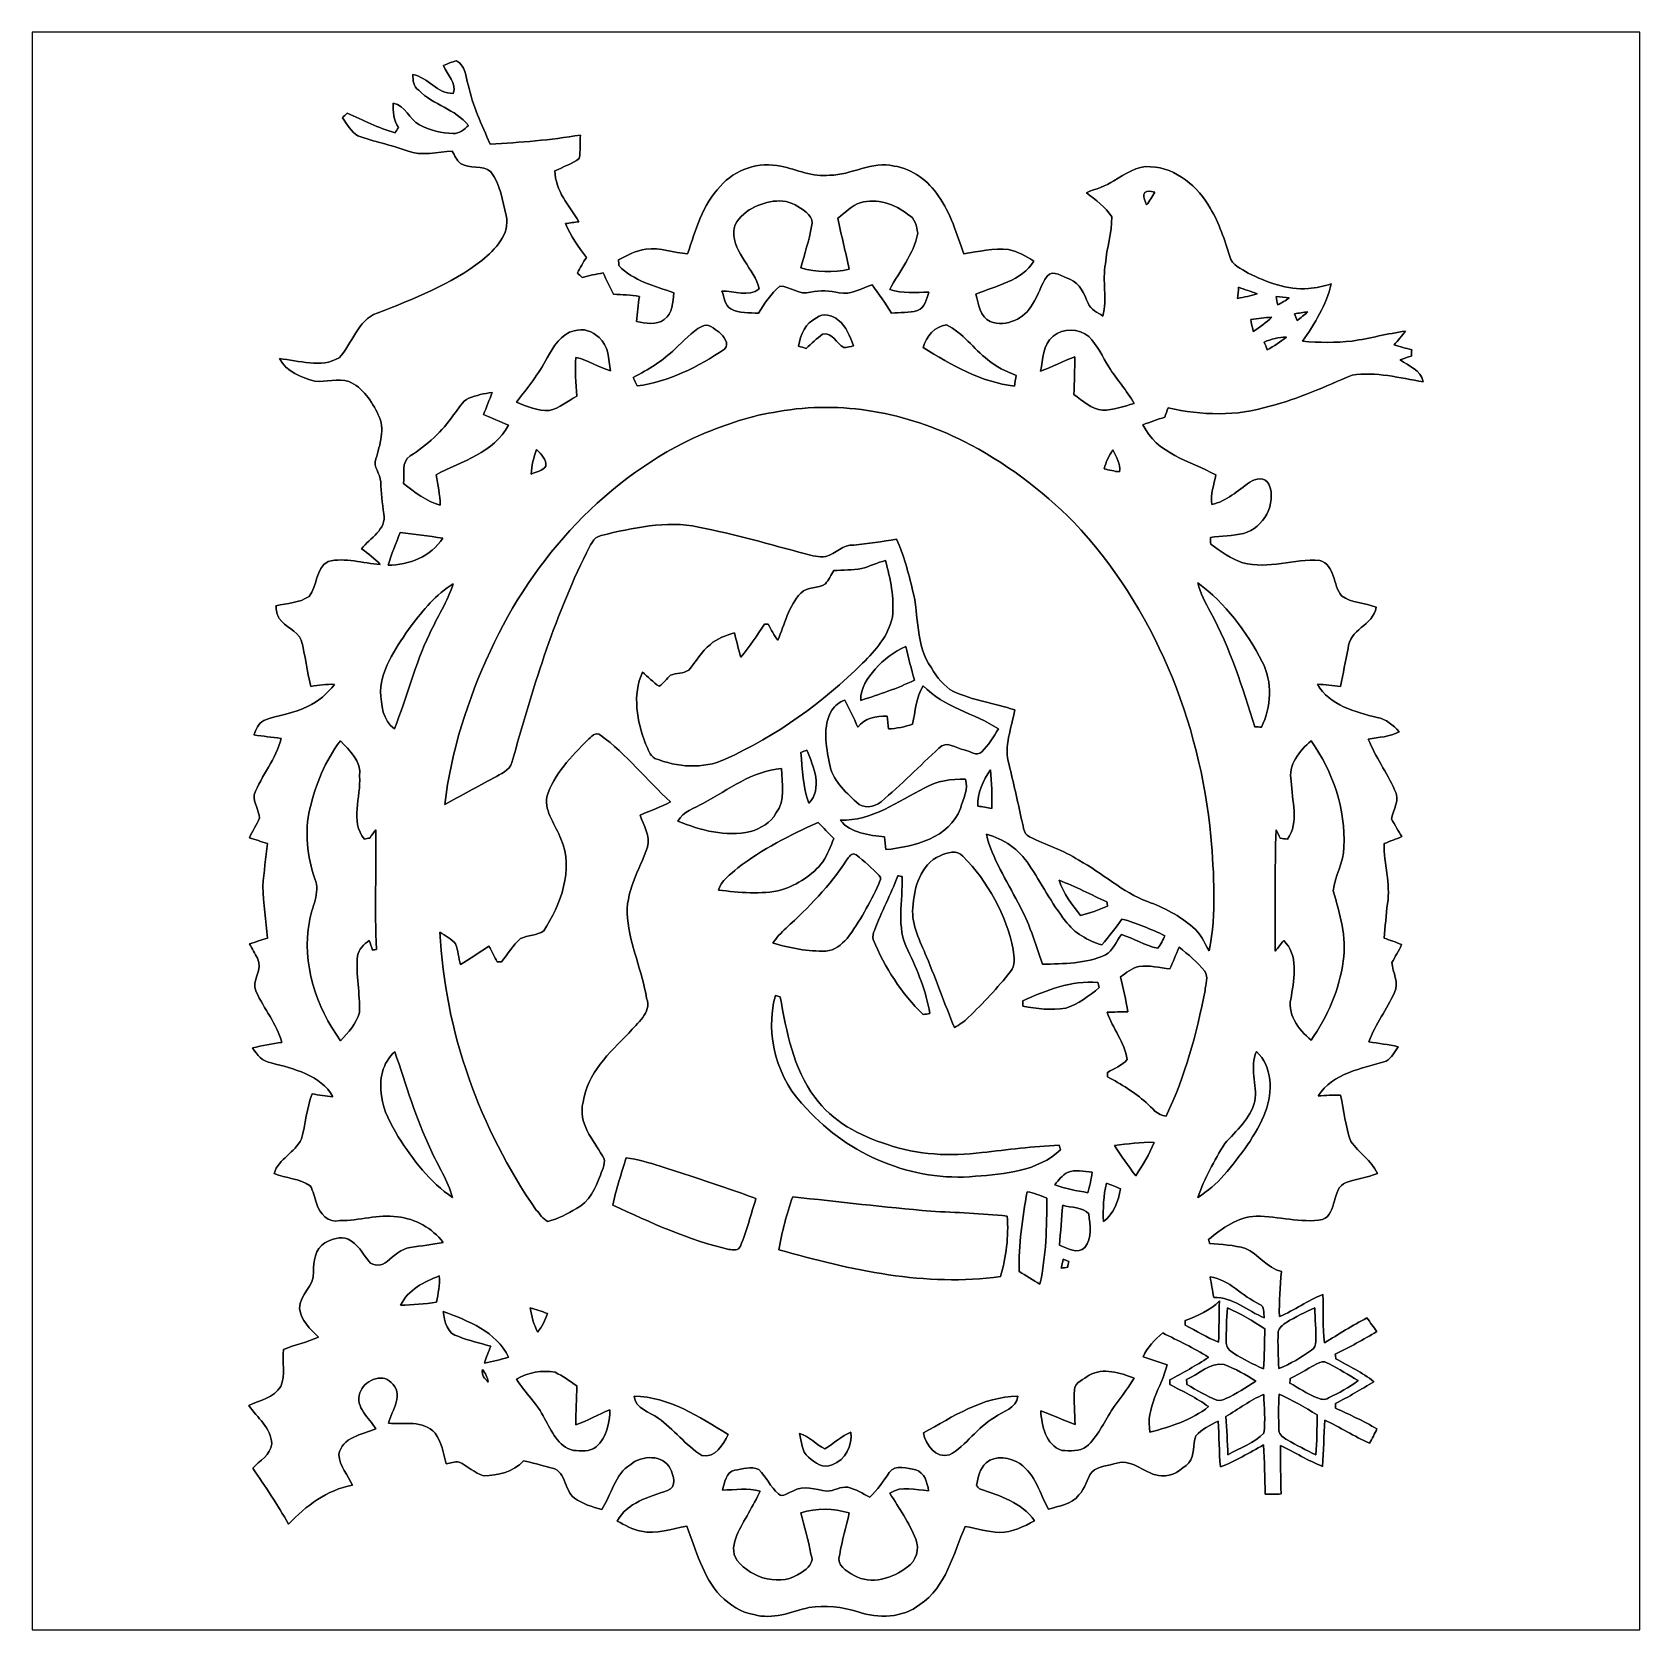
# Model space of a CAD drawing. Header units: centimetres. Extents: x -16.8 to 16.8, y -16.7 to 16.7.
import ezdxf

# ---------------------------------------------------------------- set-up
doc = ezdxf.new("R2010")
doc.units = ezdxf.units.CM
doc.header["$MEASUREMENT"] = 0
doc.layers.add('Layer 1', color=7, linetype='Continuous')

msp = doc.modelspace()

# ---------------------------------------------------------------- linework, layer by layer
at = {"layer": 'Layer 1', "color": 7}
for points, knots in [([(-16.77458, 16.66875), (-16.77458, 16.66875), (16.77458, 16.66875), (16.77458, 16.66875), (16.77458, 16.66875), (16.77458, 16.66875), (16.77458, -16.66875), (16.77458, -16.66875), (16.77458, -16.66875), (16.77458, -16.66875), (-16.77458, -16.66875), (-16.77458, -16.66875), (-16.77458, -16.66875), (-16.77458, -16.66875), (-16.77458, 16.66875), (-16.77458, 16.66875), (-16.77458, 16.66875), (-16.77458, 16.66875), (-16.77458, 16.66875), (-16.77458, 16.66875)], [0, 0, 0, 0, 0.16666667, 0.16666667, 0.16666667, 0.16666667, 0.33333333, 0.33333333, 0.33333333, 0.33333333, 0.5, 0.5, 0.5, 0.5, 0.66666667, 0.66666667, 0.66666667, 0.66666667, 1, 1, 1, 1]), ([(-8.18903, 15.9706), (-8.12059, 15.7794), (-7.90046, 15.60336), (-7.98795, 15.39028), (-7.98795, 15.39028), (-8.32626, 15.38358), (-8.51182, 15.72295), (-8.82826, 15.78292), (-8.82826, 15.78292), (-8.83109, 15.66333), (-8.82086, 15.52928), (-8.70761, 15.45837), (-8.70761, 15.45837), (-8.40916, 15.14228), (-7.93891, 15.0682), (-7.66904, 14.72036), (-7.66904, 14.72036), (-7.75935, 14.64204), (-7.85883, 14.54609), (-7.98795, 14.55455), (-7.98795, 14.55455), (-8.23031, 14.56549), (-8.47937, 14.61488), (-8.69244, 14.73341), (-8.69244, 14.73341), (-8.91046, 14.84736), (-8.97819, 15.14016), (-9.24066, 15.18708), (-9.24066, 15.18708), (-9.24313, 15.01211), (-9.23466, 14.82937), (-9.1313, 14.68085), (-9.1313, 14.68085), (-9.15423, 14.64451), (-9.17681, 14.60817), (-9.19903, 14.57149), (-9.19903, 14.57149), (-9.54969, 14.66144), (-9.86755, 14.83677), (-10.19775, 14.9793), (-10.19775, 14.9793), (-10.23197, 14.94684), (-10.26619, 14.91439), (-10.30005, 14.88228), (-10.30005, 14.88228), (-10.20233, 14.75105), (-10.12331, 14.59054), (-9.97832, 14.50728), (-9.97832, 14.50728), (-9.64036, 14.38346), (-9.28441, 14.31572), (-8.94609, 14.19049), (-8.94609, 14.19049), (-8.64482, 14.07866), (-8.31709, 14.16614), (-8.007, 14.18696), (-8.007, 14.18696), (-7.95796, 14.09735), (-7.91986, 13.99469), (-7.83555, 13.93119), (-7.83555, 13.93119), (-7.64787, 13.79784), (-7.37235, 13.92096), (-7.20443, 13.75092), (-7.20443, 13.75092), (-6.99805, 13.49269), (-6.96242, 13.15438), (-6.88164, 12.84464), (-6.88164, 12.84464), (-6.79626, 12.44847), (-7.11306, 12.13344), (-7.39034, 11.90625), (-7.39034, 11.90625), (-8.03981, 11.40213), (-8.8138, 11.10015), (-9.57439, 10.80735), (-9.57439, 10.80735), (-9.99031, 10.65636), (-10.0898, 10.16882), (-10.36849, 9.87425), (-10.36849, 9.87425), (-10.75373, 9.64882), (-11.20281, 9.82063), (-11.61591, 9.85661), (-11.61591, 9.85661), (-11.47022, 9.58321), (-11.15624, 9.46467), (-10.87543, 9.38354), (-10.87543, 9.38354), (-10.64154, 9.35778), (-10.3953, 9.45797), (-10.16564, 9.3793), (-10.16564, 9.3793), (-9.87072, 9.25548), (-9.68728, 8.96302), (-9.55181, 8.68574), (-9.55181, 8.68574), (-9.404, 8.388), (-9.51618, 8.06379), (-9.6012, 7.7657), (-9.6012, 7.7657), (-9.66752, 7.59813), (-9.50736, 7.45384), (-9.50101, 7.28839), (-9.50101, 7.28839), (-9.49078, 7.06367), (-9.47067, 6.8393), (-9.43434, 6.61705), (-9.43434, 6.61705), (-9.37119, 6.29673), (-9.72961, 6.10552), (-9.9, 5.89068), (-9.9, 5.89068), (-9.76454, 5.78944), (-9.63154, 5.6836), (-9.51124, 5.56401), (-9.51124, 5.56401), (-9.87354, 5.58306), (-10.23832, 5.71112), (-10.59991, 5.6261), (-10.59991, 5.6261), (-10.86273, 5.47088), (-10.82463, 5.11175), (-10.99714, 4.89514), (-10.99714, 4.89514), (-11.1954, 4.75192), (-11.45787, 4.75721), (-11.68753, 4.69688), (-11.68753, 4.69688), (-11.67694, 4.60728), (-11.67201, 4.51097), (-11.61803, 4.43512), (-11.61803, 4.43512), (-11.49738, 4.25168), (-11.24691, 4.18641), (-11.15801, 3.98074), (-11.15801, 3.98074), (-11.07264, 3.66395), (-11.04124, 3.33551), (-10.9601, 3.01731), (-10.9601, 3.01731), (-10.79571, 3.03918), (-10.63061, 3.0674), (-10.46409, 3.05964), (-10.46409, 3.05964), (-10.61685, 2.86914), (-10.80135, 2.69875), (-11.02536, 2.59609), (-11.02536, 2.59609), (-11.31147, 2.44792), (-11.64202, 2.42499), (-11.93765, 2.30364), (-11.93765, 2.30364), (-12.05936, 2.25213), (-12.10028, 2.11631), (-12.14649, 2.00448), (-12.14649, 2.00448), (-11.95811, 1.97873), (-11.76973, 1.95686), (-11.58134, 1.93287), (-11.58134, 1.93287), (-11.67095, 1.49789), (-11.99586, 1.16452), (-12.14191, 0.75177), (-12.14191, 0.75177), (-12.15496, 0.58279), (-12.04454, 0.43639), (-12.02937, 0.27164), (-12.02937, 0.27164), (-12.08864, 0.12841), (-12.17895, 0), (-12.24139, -0.14182), (-12.24139, -0.14182), (-12.11615, -0.18098), (-11.99092, -0.22154), (-11.86603, -0.26247), (-11.86603, -0.26247), (-11.8939, -0.5588), (-11.94012, -0.85372), (-11.95881, -1.15147), (-11.95881, -1.15147), (-11.95881, -1.51483), (-11.88896, -1.87325), (-11.86603, -2.2352), (-11.86603, -2.2352), (-11.98951, -2.27612), (-12.11368, -2.31422), (-12.23751, -2.35373), (-12.23751, -2.35373), (-12.18389, -2.45533), (-12.12674, -2.55446), (-12.07417, -2.65677), (-12.07417, -2.65677), (-11.94047, -2.87902), (-12.21387, -3.12526), (-12.10063, -3.35386), (-12.10063, -3.35386), (-11.93412, -3.71122), (-11.67342, -4.02519), (-11.56653, -4.41007), (-11.56653, -4.41007), (-11.77043, -4.44182), (-11.97469, -4.47675), (-12.17507, -4.52649), (-12.17507, -4.52649), (-12.08617, -4.67113), (-11.96622, -4.80977), (-11.78878, -4.83905), (-11.78878, -4.83905), (-11.32064, -4.96076), (-10.7509, -5.08529), (-10.49867, -5.54708), (-10.49867, -5.54708), (-10.64507, -5.53226), (-10.79006, -5.51039), (-10.9347, -5.48358), (-10.9347, -5.48358), (-11.04724, -5.78767), (-11.06452, -6.11611), (-11.1566, -6.42585), (-11.1566, -6.42585), (-11.28783, -6.71266), (-11.63214, -6.83507), (-11.72528, -7.14622), (-11.72528, -7.14622), (-11.47904, -7.24958), (-11.19576, -7.25064), (-10.96998, -7.40339), (-10.96998, -7.40339), (-10.90754, -7.51699), (-10.88531, -7.64752), (-10.83839, -7.76887), (-10.83839, -7.76887), (-10.78548, -7.97877), (-10.59392, -8.1915), (-10.35473, -8.13012), (-10.35473, -8.13012), (-9.95045, -8.13858), (-9.55358, -7.98759), (-9.14929, -8.05251), (-9.14929, -8.05251), (-8.77746, -8.08778), (-8.42363, -8.28851), (-8.1982, -8.58485), (-8.1982, -8.58485), (-8.42504, -8.63353), (-8.65646, -8.65258), (-8.88506, -8.68821), (-8.88506, -8.68821), (-9.07662, -8.72067), (-9.22584, -8.85437), (-9.36449, -8.98066), (-9.36449, -8.98066), (-9.46326, -9.07944), (-9.65976, -9.09355), (-9.74972, -8.97678), (-9.74972, -8.97678), (-9.87954, -8.81521), (-9.98185, -8.61025), (-10.1794, -8.51958), (-10.1794, -8.51958), (-10.33921, -8.44374), (-10.52124, -8.51923), (-10.66729, -8.59331), (-10.66729, -8.59331), (-10.87332, -8.71608), (-10.90189, -8.9849), (-10.90613, -9.2008), (-10.90613, -9.2008), (-10.87473, -9.49889), (-11.20246, -9.66858), (-11.19258, -9.96209), (-11.19258, -9.96209), (-11.16859, -10.21186), (-10.96927, -10.39495), (-10.79888, -10.55829), (-10.79888, -10.55829), (-11.03242, -10.67294), (-11.29559, -10.71351), (-11.52984, -10.8204), (-11.52984, -10.8204), (-11.5637, -11.07369), (-11.47657, -11.35098), (-11.58699, -11.59016), (-11.58699, -11.59016), (-11.73586, -11.81947), (-12.01561, -11.88649), (-12.25268, -11.98492), (-12.25268, -11.98492), (-12.07911, -12.24421), (-11.78666, -12.45023), (-11.77608, -12.78855), (-11.77608, -12.78855), (-11.79371, -13.01891), (-12.03466, -13.14203), (-12.17224, -13.29866), (-12.17224, -13.29866), (-11.91013, -13.67896), (-11.64872, -14.05961), (-11.42506, -14.46495), (-11.42506, -14.46495), (-11.0617, -14.07936), (-10.62038, -13.75163), (-10.0898, -13.64932), (-10.0898, -13.64932), (-10.18469, -13.43801), (-10.36214, -13.25069), (-10.37167, -13.01044), (-10.37167, -13.01044), (-10.32263, -12.64849), (-9.87954, -12.59769), (-9.60473, -12.47422), (-9.60473, -12.47422), (-9.74584, -12.24068), (-10.03653, -12.0269), (-9.9374, -11.72492), (-9.9374, -11.72492), (-9.85661, -11.48009), (-9.48302, -11.29453), (-9.28511, -11.50761), (-9.28511, -11.50761), (-9.00218, -11.72951), (-9.265, -12.08969), (-9.33732, -12.35816), (-9.33732, -12.35816), (-9.00783, -12.38532), (-8.61483, -12.28231), (-8.36718, -12.56489), (-8.36718, -12.56489), (-8.22784, -12.75115), (-8.19503, -12.9861), (-8.13506, -13.20482), (-8.13506, -13.20482), (-8.0458, -13.18966), (-7.9562, -13.15579), (-7.86448, -13.16778), (-7.86448, -13.16778), (-7.68562, -13.2461), (-7.54521, -13.40132), (-7.35401, -13.45459), (-7.35401, -13.45459), (-7.05238, -13.44965), (-6.73312, -13.37874), (-6.52321, -13.14238), (-6.52321, -13.14238), (-6.33906, -13.17766), (-6.15844, -13.22881), (-5.97853, -13.28279), (-5.97853, -13.28279), (-5.63457, -13.30784), (-5.68078, -13.74951), (-5.45783, -13.92343), (-5.45783, -13.92343), (-5.28673, -14.03667), (-5.08882, -14.10829), (-4.8895, -14.15556), (-4.8895, -14.15556), (-4.67819, -13.84547), (-4.62527, -13.42602), (-4.28378, -13.21611), (-4.28378, -13.21611), (-4.04989, -13.02103), (-3.61527, -13.00868), (-3.45934, -13.3036), (-3.45934, -13.3036), (-3.3849, -13.4426), (-3.31929, -13.69589), (-3.51684, -13.76186), (-3.51684, -13.76186), (-3.90102, -13.89803), (-4.35892, -14.01092), (-4.56671, -14.39933), (-4.56671, -14.39933), (-4.40584, -14.47906), (-4.24886, -14.58066), (-4.06894, -14.61276), (-4.06894, -14.61276), (-3.7465, -14.68261), (-3.43006, -14.55596), (-3.11468, -14.50799), (-3.11468, -14.50799), (-2.92135, -15.00928), (-2.78236, -15.54939), (-2.41053, -15.9572), (-2.41053, -15.9572), (-2.21615, -16.14276), (-1.98226, -16.30645), (-1.71168, -16.3516), (-1.71168, -16.3516), (-1.32362, -16.46132), (-0.93768, -16.29904), (-0.56727, -16.20097), (-0.56727, -16.20097), (-0.2226, -16.16075), (0.13335, -16.18227), (0.4632, -16.29586), (0.4632, -16.29586), (0.88336, -16.43521), (1.38889, -16.42392), (1.74801, -16.1417), (1.74801, -16.1417), (2.30152, -15.77975), (2.44616, -15.07666), (2.69628, -14.5094), (2.69628, -14.5094), (2.93476, -14.55808), (3.17147, -14.62123), (3.41524, -14.64098), (3.41524, -14.64098), (3.67841, -14.63675), (3.91689, -14.51046), (4.14549, -14.39439), (4.14549, -14.39439), (3.87562, -14.01092), (3.41877, -13.86628), (2.99614, -13.7287), (2.99614, -13.7287), (2.97956, -13.71), (2.94675, -13.67296), (2.93017, -13.65426), (2.93017, -13.65426), (2.96686, -13.48881), (2.99402, -13.30325), (3.13055, -13.18577), (3.13055, -13.18577), (3.32881, -13.01009), (3.63044, -13.08065), (3.83928, -13.20059), (3.83928, -13.20059), (4.16101, -13.42461), (4.25662, -13.82536), (4.43124, -14.15274), (4.43124, -14.15274), (4.64961, -14.07936), (4.92196, -14.05537), (5.06942, -13.85394), (5.06942, -13.85394), (5.19747, -13.71706), (5.23311, -13.52691), (5.33541, -13.37557), (5.33541, -13.37557), (5.47758, -13.24716), (5.68819, -13.2461), (5.8614, -13.18824), (5.8614, -13.18824), (6.20466, -13.09335), (6.45866, -13.44119), (6.78956, -13.4553), (6.78956, -13.4553), (7.01922, -13.47893), (7.2076, -13.32865), (7.36529, -13.18542), (7.36529, -13.18542), (7.49159, -13.02314), (7.44185, -12.80301), (7.5117, -12.62239), (7.5117, -12.62239), (7.62952, -12.47846), (7.80768, -12.39626), (7.97207, -12.31512), (7.97207, -12.31512), (7.99571, -12.63297), (7.99536, -12.95224), (8.0204, -13.27079), (8.0204, -13.27079), (8.33579, -13.15014), (8.62542, -12.9734), (8.92034, -12.81112), (8.92034, -12.81112), (8.94327, -13.15332), (8.94503, -13.49622), (8.95703, -13.83982), (8.95703, -13.83982), (9.0678, -13.83982), (9.17575, -13.83383), (9.28793, -13.83418), (9.28793, -13.83418), (9.28194, -13.49728), (9.26994, -13.16037), (9.27664, -12.82418), (9.27664, -12.82418), (9.57157, -12.96423), (9.85061, -13.13709), (10.15506, -13.25809), (10.15506, -13.25809), (10.17235, -12.93636), (10.18187, -12.61463), (10.19916, -12.2936), (10.19916, -12.2936), (10.51736, -12.44), (10.81229, -12.63297), (11.13296, -12.77549), (11.13296, -12.77549), (11.18729, -12.67672), (11.24056, -12.57688), (11.28924, -12.47528), (11.28924, -12.47528), (11.01019, -12.31477), (10.7188, -12.17683), (10.42599, -12.04383), (10.42599, -12.04383), (10.42635, -12.01914), (10.42635, -11.96975), (10.4267, -11.94506), (10.4267, -11.94506), (10.69834, -11.80606), (10.96116, -11.65084), (11.2208, -11.49103), (11.2208, -11.49103), (10.98303, -11.29489), (10.70081, -11.1633), (10.4327, -11.01549), (10.4327, -11.01549), (10.42846, -10.99009), (10.4207, -10.93929), (10.41647, -10.91389), (10.41647, -10.91389), (10.71386, -10.77101), (11.0049, -10.61508), (11.28677, -10.44328), (11.28677, -10.44328), (11.21727, -10.34838), (11.14848, -10.25454), (11.0804, -10.16071), (11.0804, -10.16071), (10.77524, -10.31628), (10.48738, -10.50255), (10.19351, -10.67752), (10.19351, -10.67752), (10.14801, -10.3445), (10.18258, -10.00584), (10.15682, -9.67176), (10.15682, -9.67176), (9.84144, -9.79664), (9.56592, -10.00125), (9.25371, -10.13178), (9.25371, -10.13178), (9.2396, -9.81781), (9.27664, -9.50419), (9.29322, -9.19127), (9.29322, -9.19127), (8.99089, -9.12213), (8.8205, -8.82826), (8.54251, -8.7122), (8.54251, -8.7122), (8.30192, -8.63459), (8.04474, -8.63177), (7.79568, -8.60637), (7.79568, -8.60637), (7.79074, -8.5852), (7.78087, -8.54357), (7.77628, -8.52276), (7.77628, -8.52276), (8.06309, -8.28957), (8.38447, -8.04721), (8.77111, -8.03592), (8.77111, -8.03592), (9.23431, -8.03663), (9.69186, -8.18656), (10.15541, -8.1093), (10.15541, -8.1093), (10.47644, -7.96749), (10.3251, -7.46619), (10.64648, -7.33354), (10.64648, -7.33354), (10.85956, -7.2577), (11.08816, -7.23159), (11.29841, -7.14622), (11.29841, -7.14622), (11.17847, -6.87141), (10.91142, -6.71618), (10.74244, -6.48018), (10.74244, -6.48018), (10.63025, -6.16691), (10.59744, -5.83283), (10.52795, -5.50933), (10.52795, -5.50933), (10.37167, -5.50792), (10.21539, -5.52062), (10.05981, -5.52662), (10.05981, -5.52662), (10.37131, -5.05178), (10.97421, -4.95441), (11.47939, -4.80377), (11.47939, -4.80377), (11.59369, -4.73639), (11.66072, -4.61081), (11.72951, -4.50074), (11.72951, -4.50074), (11.52772, -4.45841), (11.32276, -4.43018), (11.11956, -4.39843), (11.11956, -4.39843), (11.25467, -4.03331), (11.49562, -3.71969), (11.65719, -3.36691), (11.65719, -3.36691), (11.75667, -3.16724), (11.61662, -2.94993), (11.59863, -2.74602), (11.59863, -2.74602), (11.66636, -2.62149), (11.74785, -2.50366), (11.80112, -2.37173), (11.80112, -2.37173), (11.68612, -2.31316), (11.56159, -2.28071), (11.44199, -2.23555), (11.44199, -2.23555), (11.45787, -1.99496), (11.48009, -1.75507), (11.50832, -1.51589), (11.50832, -1.51589), (11.57993, -1.09714), (11.42577, -0.68333), (11.43847, -0.26388), (11.43847, -0.26388), (11.56159, -0.21308), (11.68576, -0.16581), (11.80994, -0.11748), (11.80994, -0.11748), (11.73692, 0.00317), (11.66248, 0.12383), (11.58981, 0.24412), (11.58981, 0.24412), (11.62685, 0.44415), (11.78489, 0.66216), (11.65684, 0.86184), (11.65684, 0.86184), (11.49244, 1.22273), (11.25749, 1.54728), (11.10756, 1.91488), (11.10756, 1.91488), (11.32205, 1.9625), (11.55524, 1.95721), (11.74926, 2.07081), (11.74926, 2.07081), (11.62509, 2.20945), (11.48115, 2.33327), (11.29489, 2.36996), (11.29489, 2.36996), (10.83345, 2.48038), (10.30252, 2.62361), (10.04746, 3.06141), (10.04746, 3.06141), (10.20798, 3.05929), (10.36637, 3.03459), (10.52583, 3.01801), (10.52583, 3.01801), (10.58898, 3.27872), (10.62672, 3.54506), (10.68599, 3.80647), (10.68599, 3.80647), (10.70046, 4.20582), (11.20951, 4.2866), (11.27548, 4.66831), (11.27548, 4.66831), (11.03806, 4.76038), (10.76078, 4.7558), (10.54982, 4.90643), (10.54982, 4.90643), (10.36461, 5.12727), (10.41964, 5.55096), (10.09544, 5.64691), (10.09544, 5.64691), (9.55746, 5.6836), (9.02547, 5.45571), (8.48783, 5.59611), (8.48783, 5.59611), (8.24018, 5.67584), (8.02852, 5.836), (7.81861, 5.98487), (7.81861, 5.98487), (7.81685, 6.03215), (7.81509, 6.07942), (7.81403, 6.12634), (7.81403, 6.12634), (8.04439, 6.15527), (8.27793, 6.16056), (8.50618, 6.20889), (8.50618, 6.20889), (8.92351, 6.32389), (9.2015, 6.82942), (9.0357, 7.23724), (9.0357, 7.23724), (8.95597, 7.38399), (8.75242, 7.36671), (8.63282, 7.27922), (8.63282, 7.27922), (8.38235, 7.10812), (8.15128, 6.87282), (7.84154, 6.81461), (7.84154, 6.81461), (7.81085, 7.02169), (7.89234, 7.2263), (7.92656, 7.42915), (7.92656, 7.42915), (7.39246, 7.72301), (6.67844, 7.87224), (6.40609, 8.47796), (6.40609, 8.47796), (6.55567, 8.53652), (6.70772, 8.5852), (6.86117, 8.63459), (6.86117, 8.63459), (6.88411, 8.69879), (6.90668, 8.763), (6.92997, 8.82685), (6.92997, 8.82685), (7.6267, 8.67551), (8.36436, 8.64482), (9.05016, 8.86601), (9.05016, 8.86601), (9.64882, 9.00783), (10.20445, 9.2777), (10.7696, 9.51089), (10.7696, 9.51089), (11.26455, 9.59344), (11.76655, 9.45092), (12.25338, 9.37331), (12.25338, 9.37331), (12.20717, 9.62519), (11.94858, 9.69363), (11.77502, 9.83474), (11.77502, 9.83474), (11.85157, 9.8612), (11.92847, 9.8866), (12.00644, 9.91059), (12.00644, 9.91059), (12.00856, 9.95327), (12.01102, 9.99561), (12.0142, 10.03829), (12.0142, 10.03829), (11.89179, 10.07427), (11.76902, 10.10849), (11.64696, 10.14554), (11.64696, 10.14554), (11.72704, 10.23973), (11.80818, 10.33321), (11.88685, 10.42882), (11.88685, 10.42882), (11.51149, 10.38119), (11.14637, 10.27818), (10.77242, 10.22315), (10.77242, 10.22315), (10.42846, 10.18646), (10.08168, 10.18928), (9.73737, 10.21786), (9.73737, 10.21786), (9.99208, 10.58545), (10.22667, 10.97633), (10.33639, 11.41448), (10.33639, 11.41448), (10.17834, 11.37532), (10.02136, 11.32769), (9.85802, 11.31817), (9.85802, 11.31817), (9.41423, 11.2776), (8.99619, 11.45646), (8.60354, 11.6392), (8.60354, 11.6392), (8.45502, 11.72951), (8.26206, 11.805), (8.21619, 11.98809), (8.21619, 11.98809), (8.10789, 12.33382), (8.00029, 12.68307), (7.8105, 12.99457), (7.8105, 12.99457), (7.55262, 13.44436), (7.10247, 13.83665), (6.56519, 13.8617), (6.56519, 13.8617), (6.27486, 13.89415), (6.0385, 13.69942), (5.80002, 13.5696), (5.80002, 13.5696), (5.62504, 13.45212), (5.41972, 13.39956), (5.22746, 13.31912), (5.22746, 13.31912), (5.41549, 13.16531), (5.62998, 13.02632), (5.75416, 12.81254), (5.75416, 12.81254), (5.76262, 12.48304), (5.64621, 12.16554), (5.62151, 11.83781), (5.62151, 11.83781), (5.5559, 11.47621), (5.66314, 11.10262), (5.57001, 10.74596), (5.57001, 10.74596), (5.46029, 10.82393), (5.31248, 10.87438), (5.26344, 11.0109), (5.26344, 11.0109), (5.17631, 11.20528), (5.09411, 11.42824), (4.87962, 11.51467), (4.87962, 11.51467), (4.73851, 11.56053), (4.53707, 11.72457), (4.40337, 11.57958), (4.40337, 11.57958), (4.27919, 11.3979), (4.22134, 11.17882), (4.10104, 10.99432), (4.10104, 10.99432), (3.94053, 10.68705), (3.55459, 10.50996), (3.21945, 10.62814), (3.21945, 10.62814), (3.0032, 10.72374), (2.97886, 11.00279), (2.92135, 11.20211), (2.92135, 11.20211), (3.34398, 11.38202), (3.86891, 11.47516), (4.13068, 11.89284), (4.13068, 11.89284), (3.96452, 11.99092), (3.79483, 12.09428), (3.60292, 12.13309), (3.60292, 12.13309), (3.28824, 12.16413), (2.9785, 12.08793), (2.66947, 12.0456), (2.66947, 12.0456), (2.51354, 12.45482), (2.39924, 12.88944), (2.13713, 13.24822), (2.13713, 13.24822), (1.92581, 13.56466), (1.59632, 13.8176), (1.21285, 13.8751), (1.21285, 13.8751), (0.74965, 13.99399), (0.3242, 13.68107), (-0.13406, 13.6846), (-0.13406, 13.6846), (-0.48578, 13.6398), (-0.81492, 13.80455), (-1.15253, 13.86981), (-1.15253, 13.86981), (-1.60549, 13.97317), (-2.11102, 13.80984), (-2.41018, 13.45212), (-2.41018, 13.45212), (-2.78871, 13.07218), (-2.92806, 12.53419), (-3.09633, 12.04207), (-3.09633, 12.04207), (-3.38737, 12.06465), (-3.66995, 12.18036), (-3.96522, 12.14367), (-3.96522, 12.14367), (-4.1716, 12.11192), (-4.35575, 12.01314), (-4.53637, 11.91472), (-4.53637, 11.91472), (-4.53566, 11.88544), (-4.53425, 11.82652), (-4.53355, 11.79724), (-4.53355, 11.79724), (-4.22769, 11.47868), (-3.78813, 11.37144), (-3.38631, 11.22962), (-3.38631, 11.22962), (-3.40254, 11.03313), (-3.40854, 10.80135), (-3.58316, 10.67364), (-3.58316, 10.67364), (-3.75109, 10.54488), (-3.97193, 10.60132), (-4.16137, 10.63025), (-4.16137, 10.63025), (-4.15361, 10.80664), (-4.12503, 10.98091), (-4.10386, 11.15589), (-4.10386, 11.15589), (-4.28131, 11.18976), (-4.46229, 11.18941), (-4.64185, 11.20034), (-4.64185, 11.20034), (-4.7184, 11.34674), (-4.78896, 11.49597), (-4.86057, 11.64449), (-4.86057, 11.64449), (-5.00803, 11.62509), (-5.15197, 11.58522), (-5.29625, 11.54994), (-5.29625, 11.54994), (-5.32906, 11.58134), (-5.36222, 11.61239), (-5.39503, 11.64343), (-5.39503, 11.64343), (-5.3407, 11.75561), (-5.27579, 11.8618), (-5.20947, 11.96693), (-5.20947, 11.96693), (-5.37528, 12.18953), (-5.53685, 12.41742), (-5.64727, 12.67354), (-5.64727, 12.67354), (-5.55343, 12.68801), (-5.45924, 12.69965), (-5.36504, 12.71376), (-5.36504, 12.71376), (-5.56754, 13.04749), (-5.8614, 13.35793), (-5.86458, 13.7728), (-5.86458, 13.7728), (-5.6963, 13.85923), (-5.50827, 13.91532), (-5.35834, 14.03279), (-5.35834, 14.03279), (-5.32589, 14.19366), (-5.34564, 14.35982), (-5.33471, 14.52245), (-5.33471, 14.52245), (-5.95665, 14.41626), (-6.58601, 14.36652), (-7.21501, 14.33477), (-7.21501, 14.33477), (-7.39599, 14.73623), (-7.58613, 15.13805), (-7.67468, 15.57267), (-7.67468, 15.57267), (-7.73042, 15.73953), (-7.73359, 15.98366), (-7.92198, 16.06762), (-7.92198, 16.06762), (-8.01723, 16.05597), (-8.10295, 16.00906), (-8.18903, 15.9706)], [0, 0, 0, 0, 0.00425532, 0.00425532, 0.00425532, 0.00425532, 0.00851064, 0.00851064, 0.00851064, 0.00851064, 0.01276596, 0.01276596, 0.01276596, 0.01276596, 0.01702128, 0.01702128, 0.01702128, 0.01702128, 0.0212766, 0.0212766, 0.0212766, 0.0212766, 0.02553191, 0.02553191, 0.02553191, 0.02553191, 0.02978723, 0.02978723, 0.02978723, 0.02978723, 0.03404255, 0.03404255, 0.03404255, 0.03404255, 0.03829787, 0.03829787, 0.03829787, 0.03829787, 0.04255319, 0.04255319, 0.04255319, 0.04255319, 0.04680851, 0.04680851, 0.04680851, 0.04680851, 0.05106383, 0.05106383, 0.05106383, 0.05106383, 0.05531915, 0.05531915, 0.05531915, 0.05531915, 0.05957447, 0.05957447, 0.05957447, 0.05957447, 0.06382979, 0.06382979, 0.06382979, 0.06382979, 0.06808511, 0.06808511, 0.06808511, 0.06808511, 0.07234043, 0.07234043, 0.07234043, 0.07234043, 0.07659574, 0.07659574, 0.07659574, 0.07659574, 0.08085106, 0.08085106, 0.08085106, 0.08085106, 0.08510638, 0.08510638, 0.08510638, 0.08510638, 0.0893617, 0.0893617, 0.0893617, 0.0893617, 0.09361702, 0.09361702, 0.09361702, 0.09361702, 0.09787234, 0.09787234, 0.09787234, 0.09787234, 0.10212766, 0.10212766, 0.10212766, 0.10212766, 0.10638298, 0.10638298, 0.10638298, 0.10638298, 0.1106383, 0.1106383, 0.1106383, 0.1106383, 0.11489362, 0.11489362, 0.11489362, 0.11489362, 0.11914894, 0.11914894, 0.11914894, 0.11914894, 0.12340426, 0.12340426, 0.12340426, 0.12340426, 0.12765957, 0.12765957, 0.12765957, 0.12765957, 0.13191489, 0.13191489, 0.13191489, 0.13191489, 0.13617021, 0.13617021, 0.13617021, 0.13617021, 0.14042553, 0.14042553, 0.14042553, 0.14042553, 0.14468085, 0.14468085, 0.14468085, 0.14468085, 0.14893617, 0.14893617, 0.14893617, 0.14893617, 0.15319149, 0.15319149, 0.15319149, 0.15319149, 0.15744681, 0.15744681, 0.15744681, 0.15744681, 0.16170213, 0.16170213, 0.16170213, 0.16170213, 0.16595745, 0.16595745, 0.16595745, 0.16595745, 0.17021277, 0.17021277, 0.17021277, 0.17021277, 0.17446809, 0.17446809, 0.17446809, 0.17446809, 0.1787234, 0.1787234, 0.1787234, 0.1787234, 0.18297872, 0.18297872, 0.18297872, 0.18297872, 0.18723404, 0.18723404, 0.18723404, 0.18723404, 0.19148936, 0.19148936, 0.19148936, 0.19148936, 0.19574468, 0.19574468, 0.19574468, 0.19574468, 0.2, 0.2, 0.2, 0.2, 0.20425532, 0.20425532, 0.20425532, 0.20425532, 0.20851064, 0.20851064, 0.20851064, 0.20851064, 0.21276596, 0.21276596, 0.21276596, 0.21276596, 0.21702128, 0.21702128, 0.21702128, 0.21702128, 0.2212766, 0.2212766, 0.2212766, 0.2212766, 0.22553191, 0.22553191, 0.22553191, 0.22553191, 0.22978723, 0.22978723, 0.22978723, 0.22978723, 0.23404255, 0.23404255, 0.23404255, 0.23404255, 0.23829787, 0.23829787, 0.23829787, 0.23829787, 0.24255319, 0.24255319, 0.24255319, 0.24255319, 0.24680851, 0.24680851, 0.24680851, 0.24680851, 0.25106383, 0.25106383, 0.25106383, 0.25106383, 0.25531915, 0.25531915, 0.25531915, 0.25531915, 0.25957447, 0.25957447, 0.25957447, 0.25957447, 0.26382979, 0.26382979, 0.26382979, 0.26382979, 0.26808511, 0.26808511, 0.26808511, 0.26808511, 0.27234043, 0.27234043, 0.27234043, 0.27234043, 0.27659574, 0.27659574, 0.27659574, 0.27659574, 0.28085106, 0.28085106, 0.28085106, 0.28085106, 0.28510638, 0.28510638, 0.28510638, 0.28510638, 0.2893617, 0.2893617, 0.2893617, 0.2893617, 0.29361702, 0.29361702, 0.29361702, 0.29361702, 0.29787234, 0.29787234, 0.29787234, 0.29787234, 0.30212766, 0.30212766, 0.30212766, 0.30212766, 0.30638298, 0.30638298, 0.30638298, 0.30638298, 0.3106383, 0.3106383, 0.3106383, 0.3106383, 0.31489362, 0.31489362, 0.31489362, 0.31489362, 0.31914894, 0.31914894, 0.31914894, 0.31914894, 0.32340426, 0.32340426, 0.32340426, 0.32340426, 0.32765957, 0.32765957, 0.32765957, 0.32765957, 0.33191489, 0.33191489, 0.33191489, 0.33191489, 0.33617021, 0.33617021, 0.33617021, 0.33617021, 0.34042553, 0.34042553, 0.34042553, 0.34042553, 0.34468085, 0.34468085, 0.34468085, 0.34468085, 0.34893617, 0.34893617, 0.34893617, 0.34893617, 0.35319149, 0.35319149, 0.35319149, 0.35319149, 0.35744681, 0.35744681, 0.35744681, 0.35744681, 0.36170213, 0.36170213, 0.36170213, 0.36170213, 0.36595745, 0.36595745, 0.36595745, 0.36595745, 0.37021277, 0.37021277, 0.37021277, 0.37021277, 0.37446809, 0.37446809, 0.37446809, 0.37446809, 0.3787234, 0.3787234, 0.3787234, 0.3787234, 0.38297872, 0.38297872, 0.38297872, 0.38297872, 0.38723404, 0.38723404, 0.38723404, 0.38723404, 0.39148936, 0.39148936, 0.39148936, 0.39148936, 0.39574468, 0.39574468, 0.39574468, 0.39574468, 0.4, 0.4, 0.4, 0.4, 0.40425532, 0.40425532, 0.40425532, 0.40425532, 0.40851064, 0.40851064, 0.40851064, 0.40851064, 0.41276596, 0.41276596, 0.41276596, 0.41276596, 0.41702128, 0.41702128, 0.41702128, 0.41702128, 0.4212766, 0.4212766, 0.4212766, 0.4212766, 0.42553191, 0.42553191, 0.42553191, 0.42553191, 0.42978723, 0.42978723, 0.42978723, 0.42978723, 0.43404255, 0.43404255, 0.43404255, 0.43404255, 0.43829787, 0.43829787, 0.43829787, 0.43829787, 0.44255319, 0.44255319, 0.44255319, 0.44255319, 0.44680851, 0.44680851, 0.44680851, 0.44680851, 0.45106383, 0.45106383, 0.45106383, 0.45106383, 0.45531915, 0.45531915, 0.45531915, 0.45531915, 0.45957447, 0.45957447, 0.45957447, 0.45957447, 0.46382979, 0.46382979, 0.46382979, 0.46382979, 0.46808511, 0.46808511, 0.46808511, 0.46808511, 0.47234043, 0.47234043, 0.47234043, 0.47234043, 0.47659574, 0.47659574, 0.47659574, 0.47659574, 0.48085106, 0.48085106, 0.48085106, 0.48085106, 0.48510638, 0.48510638, 0.48510638, 0.48510638, 0.4893617, 0.4893617, 0.4893617, 0.4893617, 0.49361702, 0.49361702, 0.49361702, 0.49361702, 0.49787234, 0.49787234, 0.49787234, 0.49787234, 0.50212766, 0.50212766, 0.50212766, 0.50212766, 0.50638298, 0.50638298, 0.50638298, 0.50638298, 0.5106383, 0.5106383, 0.5106383, 0.5106383, 0.51489362, 0.51489362, 0.51489362, 0.51489362, 0.51914894, 0.51914894, 0.51914894, 0.51914894, 0.52340426, 0.52340426, 0.52340426, 0.52340426, 0.52765957, 0.52765957, 0.52765957, 0.52765957, 0.53191489, 0.53191489, 0.53191489, 0.53191489, 0.53617021, 0.53617021, 0.53617021, 0.53617021, 0.54042553, 0.54042553, 0.54042553, 0.54042553, 0.54468085, 0.54468085, 0.54468085, 0.54468085, 0.54893617, 0.54893617, 0.54893617, 0.54893617, 0.55319149, 0.55319149, 0.55319149, 0.55319149, 0.55744681, 0.55744681, 0.55744681, 0.55744681, 0.56170213, 0.56170213, 0.56170213, 0.56170213, 0.56595745, 0.56595745, 0.56595745, 0.56595745, 0.57021277, 0.57021277, 0.57021277, 0.57021277, 0.57446809, 0.57446809, 0.57446809, 0.57446809, 0.5787234, 0.5787234, 0.5787234, 0.5787234, 0.58297872, 0.58297872, 0.58297872, 0.58297872, 0.58723404, 0.58723404, 0.58723404, 0.58723404, 0.59148936, 0.59148936, 0.59148936, 0.59148936, 0.59574468, 0.59574468, 0.59574468, 0.59574468, 0.6, 0.6, 0.6, 0.6, 0.60425532, 0.60425532, 0.60425532, 0.60425532, 0.60851064, 0.60851064, 0.60851064, 0.60851064, 0.61276596, 0.61276596, 0.61276596, 0.61276596, 0.61702128, 0.61702128, 0.61702128, 0.61702128, 0.6212766, 0.6212766, 0.6212766, 0.6212766, 0.62553191, 0.62553191, 0.62553191, 0.62553191, 0.62978723, 0.62978723, 0.62978723, 0.62978723, 0.63404255, 0.63404255, 0.63404255, 0.63404255, 0.63829787, 0.63829787, 0.63829787, 0.63829787, 0.64255319, 0.64255319, 0.64255319, 0.64255319, 0.64680851, 0.64680851, 0.64680851, 0.64680851, 0.65106383, 0.65106383, 0.65106383, 0.65106383, 0.65531915, 0.65531915, 0.65531915, 0.65531915, 0.65957447, 0.65957447, 0.65957447, 0.65957447, 0.66382979, 0.66382979, 0.66382979, 0.66382979, 0.66808511, 0.66808511, 0.66808511, 0.66808511, 0.67234043, 0.67234043, 0.67234043, 0.67234043, 0.67659574, 0.67659574, 0.67659574, 0.67659574, 0.68085106, 0.68085106, 0.68085106, 0.68085106, 0.68510638, 0.68510638, 0.68510638, 0.68510638, 0.6893617, 0.6893617, 0.6893617, 0.6893617, 0.69361702, 0.69361702, 0.69361702, 0.69361702, 0.69787234, 0.69787234, 0.69787234, 0.69787234, 0.70212766, 0.70212766, 0.70212766, 0.70212766, 0.70638298, 0.70638298, 0.70638298, 0.70638298, 0.7106383, 0.7106383, 0.7106383, 0.7106383, 0.71489362, 0.71489362, 0.71489362, 0.71489362, 0.71914894, 0.71914894, 0.71914894, 0.71914894, 0.72340426, 0.72340426, 0.72340426, 0.72340426, 0.72765957, 0.72765957, 0.72765957, 0.72765957, 0.73191489, 0.73191489, 0.73191489, 0.73191489, 0.73617021, 0.73617021, 0.73617021, 0.73617021, 0.74042553, 0.74042553, 0.74042553, 0.74042553, 0.74468085, 0.74468085, 0.74468085, 0.74468085, 0.74893617, 0.74893617, 0.74893617, 0.74893617, 0.75319149, 0.75319149, 0.75319149, 0.75319149, 0.75744681, 0.75744681, 0.75744681, 0.75744681, 0.76170213, 0.76170213, 0.76170213, 0.76170213, 0.76595745, 0.76595745, 0.76595745, 0.76595745, 0.77021277, 0.77021277, 0.77021277, 0.77021277, 0.77446809, 0.77446809, 0.77446809, 0.77446809, 0.7787234, 0.7787234, 0.7787234, 0.7787234, 0.78297872, 0.78297872, 0.78297872, 0.78297872, 0.78723404, 0.78723404, 0.78723404, 0.78723404, 0.79148936, 0.79148936, 0.79148936, 0.79148936, 0.79574468, 0.79574468, 0.79574468, 0.79574468, 0.8, 0.8, 0.8, 0.8, 0.80425532, 0.80425532, 0.80425532, 0.80425532, 0.80851064, 0.80851064, 0.80851064, 0.80851064, 0.81276596, 0.81276596, 0.81276596, 0.81276596, 0.81702128, 0.81702128, 0.81702128, 0.81702128, 0.8212766, 0.8212766, 0.8212766, 0.8212766, 0.82553191, 0.82553191, 0.82553191, 0.82553191, 0.82978723, 0.82978723, 0.82978723, 0.82978723, 0.83404255, 0.83404255, 0.83404255, 0.83404255, 0.83829787, 0.83829787, 0.83829787, 0.83829787, 0.84255319, 0.84255319, 0.84255319, 0.84255319, 0.84680851, 0.84680851, 0.84680851, 0.84680851, 0.85106383, 0.85106383, 0.85106383, 0.85106383, 0.85531915, 0.85531915, 0.85531915, 0.85531915, 0.85957447, 0.85957447, 0.85957447, 0.85957447, 0.86382979, 0.86382979, 0.86382979, 0.86382979, 0.86808511, 0.86808511, 0.86808511, 0.86808511, 0.87234043, 0.87234043, 0.87234043, 0.87234043, 0.87659574, 0.87659574, 0.87659574, 0.87659574, 0.88085106, 0.88085106, 0.88085106, 0.88085106, 0.88510638, 0.88510638, 0.88510638, 0.88510638, 0.8893617, 0.8893617, 0.8893617, 0.8893617, 0.89361702, 0.89361702, 0.89361702, 0.89361702, 0.89787234, 0.89787234, 0.89787234, 0.89787234, 0.90212766, 0.90212766, 0.90212766, 0.90212766, 0.90638298, 0.90638298, 0.90638298, 0.90638298, 0.9106383, 0.9106383, 0.9106383, 0.9106383, 0.91489362, 0.91489362, 0.91489362, 0.91489362, 0.91914894, 0.91914894, 0.91914894, 0.91914894, 0.92340426, 0.92340426, 0.92340426, 0.92340426, 0.92765957, 0.92765957, 0.92765957, 0.92765957, 0.93191489, 0.93191489, 0.93191489, 0.93191489, 0.93617021, 0.93617021, 0.93617021, 0.93617021, 0.94042553, 0.94042553, 0.94042553, 0.94042553, 0.94468085, 0.94468085, 0.94468085, 0.94468085, 0.94893617, 0.94893617, 0.94893617, 0.94893617, 0.95319149, 0.95319149, 0.95319149, 0.95319149, 0.95744681, 0.95744681, 0.95744681, 0.95744681, 0.96170213, 0.96170213, 0.96170213, 0.96170213, 0.96595745, 0.96595745, 0.96595745, 0.96595745, 0.97021277, 0.97021277, 0.97021277, 0.97021277, 0.97446809, 0.97446809, 0.97446809, 0.97446809, 0.9787234, 0.9787234, 0.9787234, 0.9787234, 0.98297872, 0.98297872, 0.98297872, 0.98297872, 0.98723404, 0.98723404, 0.98723404, 0.98723404, 0.99148936, 0.99148936, 0.99148936, 0.99148936, 1, 1, 1, 1]), ([(-1.81116, 12.95894), (-1.51553, 13.13886), (-1.10384, 13.23622), (-0.79587, 13.03161), (-0.79587, 13.03161), (-0.65264, 12.94871), (-0.44732, 12.81007), (-0.508, 12.61604), (-0.508, 12.61604), (-0.56444, 12.32217), (-0.65581, 12.03713), (-0.73484, 11.74926), (-0.73484, 11.74926), (-0.40569, 11.6586), (-0.05997, 11.64766), (0.2734, 11.72316), (0.2734, 11.72316), (0.20496, 12.07911), (0.10724, 12.42871), (0.04092, 12.78537), (0.04092, 12.78537), (0.1905, 12.89897), (0.32491, 13.04784), (0.50729, 13.11028), (0.50729, 13.11028), (0.85796, 13.20871), (1.22802, 13.08382), (1.50213, 12.86228), (1.50213, 12.86228), (1.65312, 12.78961), (1.67958, 12.61745), (1.70639, 12.47175), (1.70639, 12.47175), (1.62031, 12.03184), (1.32468, 11.68576), (1.12254, 11.29806), (1.12254, 11.29806), (1.38853, 11.21657), (1.66441, 11.23244), (1.93816, 11.2462), (1.93816, 11.2462), (1.88736, 11.10615), (1.86337, 10.91389), (1.70004, 10.85956), (1.70004, 10.85956), (1.52506, 10.80594), (1.33738, 10.82252), (1.15676, 10.8077), (1.15676, 10.8077), (1.03187, 11.01055), (0.89676, 11.20669), (0.75177, 11.39543), (0.75177, 11.39543), (0.5274, 11.32981), (0.31503, 11.17671), (0.06914, 11.23033), (0.06914, 11.23033), (-0.12806, 11.27548), (-0.33232, 11.28183), (-0.53093, 11.24232), (-0.53093, 11.24232), (-0.75988, 11.16824), (-0.94721, 11.36544), (-1.16911, 11.36826), (-1.16911, 11.36826), (-1.36278, 11.21869), (-1.48661, 11.00596), (-1.61431, 10.80241), (-1.61431, 10.80241), (-1.80763, 10.82252), (-2.02036, 10.79077), (-2.19569, 10.89307), (-2.19569, 10.89307), (-2.32833, 10.96469), (-2.32551, 11.14672), (-2.37913, 11.26631), (-2.37913, 11.26631), (-2.12584, 11.26878), (-1.82527, 11.13825), (-1.60091, 11.31217), (-1.60091, 11.31217), (-1.70603, 11.73586), (-2.13678, 12.04454), (-2.13431, 12.50809), (-2.13431, 12.50809), (-2.12901, 12.7067), (-1.9618, 12.85275), (-1.81116, 12.95894)], [0, 0, 0, 0, 0.04347826, 0.04347826, 0.04347826, 0.04347826, 0.08695652, 0.08695652, 0.08695652, 0.08695652, 0.13043478, 0.13043478, 0.13043478, 0.13043478, 0.17391304, 0.17391304, 0.17391304, 0.17391304, 0.2173913, 0.2173913, 0.2173913, 0.2173913, 0.26086957, 0.26086957, 0.26086957, 0.26086957, 0.30434783, 0.30434783, 0.30434783, 0.30434783, 0.34782609, 0.34782609, 0.34782609, 0.34782609, 0.39130435, 0.39130435, 0.39130435, 0.39130435, 0.43478261, 0.43478261, 0.43478261, 0.43478261, 0.47826087, 0.47826087, 0.47826087, 0.47826087, 0.52173913, 0.52173913, 0.52173913, 0.52173913, 0.56521739, 0.56521739, 0.56521739, 0.56521739, 0.60869565, 0.60869565, 0.60869565, 0.60869565, 0.65217391, 0.65217391, 0.65217391, 0.65217391, 0.69565217, 0.69565217, 0.69565217, 0.69565217, 0.73913043, 0.73913043, 0.73913043, 0.73913043, 0.7826087, 0.7826087, 0.7826087, 0.7826087, 0.82608696, 0.82608696, 0.82608696, 0.82608696, 0.86956522, 0.86956522, 0.86956522, 0.86956522, 0.91304348, 0.91304348, 0.91304348, 0.91304348, 1, 1, 1, 1]), ([(6.48123, 13.06371), (6.41703, 13.20553), (6.33695, 13.41437), (6.65162, 13.32936), (6.65162, 13.32936), (6.5973, 13.23834), (6.54509, 13.14803), (6.48123, 13.06371)], [0, 0, 0, 0, 0.33333333, 0.33333333, 0.33333333, 0.33333333, 1, 1, 1, 1]), ([(8.4014, 11.34463), (8.53122, 11.30124), (8.66211, 11.25714), (8.79087, 11.20775), (8.79087, 11.20775), (8.65611, 11.16542), (8.51711, 11.14143), (8.37953, 11.11391), (8.37953, 11.11391), (8.38517, 11.17177), (8.39576, 11.28677), (8.4014, 11.34463)], [0, 0, 0, 0, 0.25, 0.25, 0.25, 0.25, 0.5, 0.5, 0.5, 0.5, 1, 1, 1, 1]), ([(9.18457, 11.15201), (9.27629, 11.14637), (9.36837, 11.13719), (9.45938, 11.12167), (9.45938, 11.12167), (9.38142, 11.06876), (9.30099, 11.02007), (9.21738, 10.97739), (9.21738, 10.97739), (9.20574, 11.03559), (9.1948, 11.0938), (9.18457, 11.15201)], [0, 0, 0, 0, 0.25, 0.25, 0.25, 0.25, 0.5, 0.5, 0.5, 0.5, 1, 1, 1, 1]), ([(-0.40534, 10.70716), (-0.26705, 10.81899), (-0.07796, 10.76819), (0.04304, 10.66059), (0.04304, 10.66059), (0.21907, 10.53289), (0.29175, 10.31946), (0.36266, 10.12331), (0.36266, 10.12331), (0.29739, 10.10849), (0.23213, 10.08839), (0.1651, 10.08733), (0.1651, 10.08733), (0.006, 10.16847), (-0.06844, 10.41365), (-0.27905, 10.36708), (-0.27905, 10.36708), (-0.40076, 10.27642), (-0.51012, 10.17129), (-0.62265, 10.06969), (-0.62265, 10.06969), (-0.67486, 10.08592), (-0.72743, 10.10214), (-0.77929, 10.11802), (-0.77929, 10.11802), (-0.74224, 10.35367), (-0.63782, 10.60556), (-0.40534, 10.70716)], [0, 0, 0, 0, 0.125, 0.125, 0.125, 0.125, 0.25, 0.25, 0.25, 0.25, 0.375, 0.375, 0.375, 0.375, 0.5, 0.5, 0.5, 0.5, 0.625, 0.625, 0.625, 0.625, 0.75, 0.75, 0.75, 0.75, 1, 1, 1, 1]), ([(9.56769, 10.79112), (9.66435, 10.80594), (9.74407, 10.82181), (9.84814, 10.83169), (9.84814, 10.83169), (9.77618, 10.76854), (9.70104, 10.70927), (9.62484, 10.65177), (9.62484, 10.65177), (9.60508, 10.69834), (9.58603, 10.74491), (9.56769, 10.79112)], [0, 0, 0, 0, 0.25, 0.25, 0.25, 0.25, 0.5, 0.5, 0.5, 0.5, 1, 1, 1, 1]), ([(-5.46241, 10.43728), (-5.2765, 10.4962), (-5.07647, 10.43234), (-4.94559, 10.29441), (-4.94559, 10.29441), (-4.74063, 10.13037), (-4.74733, 9.84179), (-4.70888, 9.60402), (-4.70888, 9.60402), (-4.95759, 9.67317), (-5.17454, 9.82451), (-5.42819, 9.88201), (-5.42819, 9.88201), (-5.44795, 9.61249), (-5.42643, 9.34297), (-5.41126, 9.07344), (-5.41126, 9.07344), (-5.6007, 8.97502), (-5.77003, 8.81733), (-5.98417, 8.77535), (-5.98417, 8.77535), (-6.22265, 8.76582), (-6.45266, 8.85049), (-6.6675, 8.94539), (-6.6675, 8.94539), (-6.44172, 9.24525), (-6.20219, 9.53805), (-6.0265, 9.87213), (-6.0265, 9.87213), (-5.89386, 10.10038), (-5.74428, 10.37872), (-5.46241, 10.43728)], [0, 0, 0, 0, 0.11111111, 0.11111111, 0.11111111, 0.11111111, 0.22222222, 0.22222222, 0.22222222, 0.22222222, 0.33333333, 0.33333333, 0.33333333, 0.33333333, 0.44444444, 0.44444444, 0.44444444, 0.44444444, 0.55555556, 0.55555556, 0.55555556, 0.55555556, 0.66666667, 0.66666667, 0.66666667, 0.66666667, 0.77777778, 0.77777778, 0.77777778, 0.77777778, 1, 1, 1, 1]), ([(-2.80317, 10.52936), (-2.673, 10.61367), (-2.54141, 10.47644), (-2.43593, 10.40624), (-2.43593, 10.40624), (-2.34703, 10.32369), (-2.20768, 10.16706), (-2.32798, 10.05593), (-2.32798, 10.05593), (-2.87479, 9.68763), (-3.48474, 9.37154), (-4.1469, 9.28582), (-4.1469, 9.28582), (-4.17513, 9.34579), (-4.20299, 9.40576), (-4.22945, 9.46609), (-4.22945, 9.46609), (-3.91583, 9.62695), (-3.61068, 9.8111), (-3.35915, 10.06157), (-3.35915, 10.06157), (-3.17923, 10.22209), (-3.01625, 10.41082), (-2.80317, 10.52936)], [0, 0, 0, 0, 0.14285714, 0.14285714, 0.14285714, 0.14285714, 0.28571429, 0.28571429, 0.28571429, 0.28571429, 0.42857143, 0.42857143, 0.42857143, 0.42857143, 0.57142857, 0.57142857, 0.57142857, 0.57142857, 0.71428571, 0.71428571, 0.71428571, 0.71428571, 1, 1, 1, 1]), ([(1.82245, 10.08733), (1.87396, 10.3184), (2.0641, 10.53712), (2.30717, 10.56076), (2.30717, 10.56076), (2.65218, 10.3946), (2.86808, 10.06334), (3.16618, 9.83439), (3.16618, 9.83439), (3.33798, 9.68269), (3.54894, 9.59026), (3.7592, 9.5056), (3.7592, 9.5056), (3.75073, 9.44951), (3.7338, 9.33803), (3.72533, 9.28194), (3.72533, 9.28194), (3.02754, 9.36413), (2.40736, 9.7215), (1.82245, 10.08733)], [0, 0, 0, 0, 0.16666667, 0.16666667, 0.16666667, 0.16666667, 0.33333333, 0.33333333, 0.33333333, 0.33333333, 0.5, 0.5, 0.5, 0.5, 0.66666667, 0.66666667, 0.66666667, 0.66666667, 1, 1, 1, 1]), ([(4.52967, 10.32228), (4.73534, 10.50466), (5.06518, 10.49091), (5.27473, 10.32016), (5.27473, 10.32016), (5.45465, 10.13531), (5.56189, 9.89894), (5.69666, 9.68269), (5.69666, 9.68269), (5.85364, 9.41529), (6.07201, 9.18986), (6.22265, 8.91822), (6.22265, 8.91822), (6.00428, 8.86319), (5.78802, 8.77852), (5.56084, 8.77782), (5.56084, 8.77782), (5.328, 8.80674), (5.14279, 8.97396), (4.96323, 9.10978), (4.96323, 9.10978), (4.97769, 9.37154), (4.98228, 9.63366), (4.98052, 9.89542), (4.98052, 9.89542), (4.73851, 9.80687), (4.51273, 9.67916), (4.26932, 9.5945), (4.26932, 9.5945), (4.31553, 9.84215), (4.31306, 10.15118), (4.52967, 10.32228)], [0, 0, 0, 0, 0.11111111, 0.11111111, 0.11111111, 0.11111111, 0.22222222, 0.22222222, 0.22222222, 0.22222222, 0.33333333, 0.33333333, 0.33333333, 0.33333333, 0.44444444, 0.44444444, 0.44444444, 0.44444444, 0.55555556, 0.55555556, 0.55555556, 0.55555556, 0.66666667, 0.66666667, 0.66666667, 0.66666667, 0.77777778, 0.77777778, 0.77777778, 0.77777778, 1, 1, 1, 1]), ([(8.65505, 10.67329), (8.80181, 10.69093), (8.94856, 10.7121), (9.09637, 10.7188), (9.09637, 10.7188), (8.97361, 10.6112), (8.84696, 10.50749), (8.70691, 10.42388), (8.70691, 10.42388), (8.69386, 10.48632), (8.6681, 10.61085), (8.65505, 10.67329)], [0, 0, 0, 0, 0.25, 0.25, 0.25, 0.25, 0.5, 0.5, 0.5, 0.5, 1, 1, 1, 1]), ([(8.93374, 10.20269), (9.08156, 10.26583), (9.23925, 10.30111), (9.40082, 10.30676), (9.40082, 10.30676), (9.27841, 10.20233), (9.14047, 10.11731), (8.99901, 10.04147), (8.99901, 10.04147), (8.97714, 10.09544), (8.95526, 10.14906), (8.93374, 10.20269)], [0, 0, 0, 0, 0.25, 0.25, 0.25, 0.25, 0.5, 0.5, 0.5, 0.5, 1, 1, 1, 1]), ([(-7.66163, 9.03429), (-7.50429, 9.08791), (-7.34201, 9.13201), (-7.17621, 9.14894), (-7.17621, 9.14894), (-7.23371, 8.99513), (-7.29439, 8.84202), (-7.35506, 8.68962), (-7.35506, 8.68962), (-7.18326, 8.61236), (-7.00934, 8.53969), (-6.83507, 8.46702), (-6.83507, 8.46702), (-7.13916, 7.88388), (-7.81226, 7.72089), (-8.34637, 7.43197), (-8.34637, 7.43197), (-8.3118, 7.22277), (-8.26311, 7.01393), (-8.25712, 6.80085), (-8.25712, 6.80085), (-8.55133, 6.87493), (-8.79299, 7.07002), (-9.02617, 7.25417), (-9.02617, 7.25417), (-8.99548, 7.43832), (-9.08297, 7.70855), (-8.88612, 7.82602), (-8.88612, 7.82602), (-8.53158, 8.04968), (-8.21619, 8.33826), (-7.97948, 8.68574), (-7.97948, 8.68574), (-7.87612, 8.8011), (-7.80733, 8.96302), (-7.66163, 9.03429)], [0, 0, 0, 0, 0.1, 0.1, 0.1, 0.1, 0.2, 0.2, 0.2, 0.2, 0.3, 0.3, 0.3, 0.3, 0.4, 0.4, 0.4, 0.4, 0.5, 0.5, 0.5, 0.5, 0.6, 0.6, 0.6, 0.6, 0.7, 0.7, 0.7, 0.7, 0.8, 0.8, 0.8, 0.8, 1, 1, 1, 1]), ([(-1.20156, 8.75136), (0.11148, 8.99054), (1.48096, 8.73019), (2.66382, 8.13188), (2.66382, 8.13188), (3.5179, 7.70396), (4.28837, 7.11906), (4.96323, 6.44525), (4.96323, 6.44525), (6.63716, 4.67184), (7.59037, 2.29341), (7.82461, -0.11712), (7.82461, -0.11712), (7.88317, -0.90805), (7.94808, -1.71556), (7.7851, -2.49767), (7.7851, -2.49767), (7.68456, -2.32622), (7.60589, -2.1336), (7.44855, -2.00554), (7.44855, -2.00554), (7.16844, -1.772), (6.84459, -1.59491), (6.50169, -1.47285), (6.50169, -1.47285), (5.97076, -1.27917), (5.56084, -0.87171), (5.06518, -0.61172), (5.06518, -0.61172), (4.7498, -0.39441), (4.37832, -0.28963), (4.03825, -0.12065), (4.03825, -0.12065), (3.89326, -0.05362), (3.91407, 0.14111), (3.86327, 0.2667), (3.86327, 0.2667), (3.78707, 0.64064), (3.70558, 1.01353), (3.61068, 1.38324), (3.61068, 1.38324), (3.49462, 1.76706), (3.66501, 2.15089), (3.73098, 2.52765), (3.73098, 2.52765), (3.308, 2.66559), (2.85821, 2.72239), (2.45322, 2.91218), (2.45322, 2.91218), (2.24472, 3.01308), (2.11173, 3.21416), (1.99037, 3.40219), (1.99037, 3.40219), (1.64888, 3.87385), (1.73708, 4.48698), (1.59985, 5.02532), (1.59985, 5.02532), (1.50883, 5.38551), (1.41958, 5.75028), (1.26436, 6.0893), (1.26436, 6.0893), (0.96837, 6.03709), (0.67028, 5.99969), (0.37183, 5.96759), (0.37183, 5.96759), (0.14499, 5.97853), (-0.00847, 5.78908), (-0.21237, 5.7277), (-0.21237, 5.7277), (-0.35736, 5.709), (-0.49953, 5.74569), (-0.63782, 5.78273), (-0.63782, 5.78273), (-1.37866, 5.98099), (-2.11702, 6.19337), (-2.86949, 6.34294), (-2.86949, 6.34294), (-3.54965, 6.48406), (-4.23757, 6.32284), (-4.89938, 6.16761), (-4.89938, 6.16761), (-5.0733, 6.13234), (-5.12586, 5.9376), (-5.20665, 5.80531), (-5.20665, 5.80531), (-5.89633, 4.41501), (-6.34612, 2.92135), (-6.7624, 1.43157), (-6.7624, 1.43157), (-6.81073, 1.25765), (-7.00299, 1.19698), (-7.14058, 1.10596), (-7.14058, 1.10596), (-7.4863, 0.92992), (-7.82214, 0.73519), (-8.16539, 0.55457), (-8.16539, 0.55457), (-8.0331, 1.66582), (-7.68279, 2.74391), (-7.21289, 3.75673), (-7.21289, 3.75673), (-6.32107, 5.70512), (-4.78261, 7.39704), (-2.80776, 8.27476), (-2.80776, 8.27476), (-2.28918, 8.48431), (-1.7586, 8.67551), (-1.20156, 8.75136)], [0, 0, 0, 0, 0.03571429, 0.03571429, 0.03571429, 0.03571429, 0.07142857, 0.07142857, 0.07142857, 0.07142857, 0.10714286, 0.10714286, 0.10714286, 0.10714286, 0.14285714, 0.14285714, 0.14285714, 0.14285714, 0.17857143, 0.17857143, 0.17857143, 0.17857143, 0.21428571, 0.21428571, 0.21428571, 0.21428571, 0.25, 0.25, 0.25, 0.25, 0.28571429, 0.28571429, 0.28571429, 0.28571429, 0.32142857, 0.32142857, 0.32142857, 0.32142857, 0.35714286, 0.35714286, 0.35714286, 0.35714286, 0.39285714, 0.39285714, 0.39285714, 0.39285714, 0.42857143, 0.42857143, 0.42857143, 0.42857143, 0.46428571, 0.46428571, 0.46428571, 0.46428571, 0.5, 0.5, 0.5, 0.5, 0.53571429, 0.53571429, 0.53571429, 0.53571429, 0.57142857, 0.57142857, 0.57142857, 0.57142857, 0.60714286, 0.60714286, 0.60714286, 0.60714286, 0.64285714, 0.64285714, 0.64285714, 0.64285714, 0.67857143, 0.67857143, 0.67857143, 0.67857143, 0.71428571, 0.71428571, 0.71428571, 0.71428571, 0.75, 0.75, 0.75, 0.75, 0.78571429, 0.78571429, 0.78571429, 0.78571429, 0.82142857, 0.82142857, 0.82142857, 0.82142857, 0.85714286, 0.85714286, 0.85714286, 0.85714286, 0.89285714, 0.89285714, 0.89285714, 0.89285714, 0.92857143, 0.92857143, 0.92857143, 0.92857143, 1, 1, 1, 1]), ([(-6.24769, 7.95867), (-6.15809, 7.86412), (-6.0325, 7.75617), (-6.05437, 7.61153), (-6.05437, 7.61153), (-6.12881, 7.51769), (-6.25475, 7.49371), (-6.35882, 7.44714), (-6.35882, 7.44714), (-6.356, 7.62317), (-6.30837, 7.79427), (-6.24769, 7.95867)], [0, 0, 0, 0, 0.25, 0.25, 0.25, 0.25, 0.5, 0.5, 0.5, 0.5, 1, 1, 1, 1]), ([(5.77956, 7.95302), (5.84835, 7.81015), (5.94395, 7.66022), (5.91785, 7.49547), (5.91785, 7.49547), (5.80707, 7.50288), (5.69983, 7.53216), (5.59294, 7.56038), (5.59294, 7.56038), (5.63386, 7.70043), (5.69489, 7.83414), (5.77956, 7.95302)], [0, 0, 0, 0, 0.25, 0.25, 0.25, 0.25, 0.5, 0.5, 0.5, 0.5, 1, 1, 1, 1]), ([(-9.09214, 6.22829), (-8.79793, 6.18137), (-8.49948, 6.16267), (-8.20632, 6.1087), (-8.20632, 6.1087), (-8.44726, 5.73087), (-8.91223, 5.54778), (-9.34791, 5.54708), (-9.34791, 5.54708), (-9.27312, 5.77779), (-9.18528, 6.00428), (-9.09214, 6.22829)], [0, 0, 0, 0, 0.25, 0.25, 0.25, 0.25, 0.5, 0.5, 0.5, 0.5, 1, 1, 1, 1]), ([(0.53269, 5.47582), (0.70238, 5.52097), (0.86007, 5.60246), (1.03152, 5.64303), (1.03152, 5.64303), (1.13841, 5.25992), (1.21814, 4.8641), (1.17757, 4.46405), (1.17757, 4.46405), (1.09079, 4.07811), (0.83397, 3.76767), (0.55386, 3.50344), (0.55386, 3.50344), (-0.27481, 2.67582), (-1.24354, 1.98226), (-2.31175, 1.49966), (-2.31175, 1.49966), (-2.77283, 1.28305), (-3.31576, 1.33174), (-3.77966, 1.51483), (-3.77966, 1.51483), (-3.88867, 1.57762), (-3.92359, 1.70956), (-3.97193, 1.81575), (-3.97193, 1.81575), (-4.15431, 2.28847), (-4.25344, 2.83563), (-4.0386, 3.31505), (-4.0386, 3.31505), (-3.92113, 3.21769), (-3.81847, 3.10056), (-3.68794, 3.01978), (-3.68794, 3.01978), (-3.59974, 3.08751), (-3.53095, 3.17712), (-3.45158, 3.25438), (-3.45158, 3.25438), (-3.33234, 3.30059), (-3.18241, 3.28154), (-3.07446, 3.35774), (-3.07446, 3.35774), (-2.91888, 3.53201), (-2.80741, 3.74509), (-2.62114, 3.89114), (-2.62114, 3.89114), (-2.48461, 4.02484), (-2.29376, 4.07635), (-2.11843, 4.13808), (-2.11843, 4.13808), (-2.07645, 3.96734), (-2.03694, 3.79554), (-1.98438, 3.62726), (-1.98438, 3.62726), (-1.80128, 3.84351), (-1.64783, 4.0834), (-1.49049, 4.31871), (-1.49049, 4.31871), (-1.47108, 4.31729), (-1.43193, 4.31412), (-1.41252, 4.31271), (-1.41252, 4.31271), (-1.35537, 4.19629), (-1.29046, 4.08376), (-1.21356, 3.97969), (-1.21356, 3.97969), (-1.07139, 4.31483), (-0.99166, 4.69336), (-0.73307, 4.9657), (-0.73307, 4.9657), (-0.59619, 5.10469), (-0.37641, 5.05778), (-0.21872, 5.15585), (-0.21872, 5.15585), (-0.15381, 5.24404), (-0.10125, 5.34035), (-0.0448, 5.43384), (-0.0448, 5.43384), (0.14711, 5.4483), (0.34184, 5.44442), (0.53269, 5.47582)], [0, 0, 0, 0, 0.04761905, 0.04761905, 0.04761905, 0.04761905, 0.0952381, 0.0952381, 0.0952381, 0.0952381, 0.14285714, 0.14285714, 0.14285714, 0.14285714, 0.19047619, 0.19047619, 0.19047619, 0.19047619, 0.23809524, 0.23809524, 0.23809524, 0.23809524, 0.28571429, 0.28571429, 0.28571429, 0.28571429, 0.33333333, 0.33333333, 0.33333333, 0.33333333, 0.38095238, 0.38095238, 0.38095238, 0.38095238, 0.42857143, 0.42857143, 0.42857143, 0.42857143, 0.47619048, 0.47619048, 0.47619048, 0.47619048, 0.52380952, 0.52380952, 0.52380952, 0.52380952, 0.57142857, 0.57142857, 0.57142857, 0.57142857, 0.61904762, 0.61904762, 0.61904762, 0.61904762, 0.66666667, 0.66666667, 0.66666667, 0.66666667, 0.71428571, 0.71428571, 0.71428571, 0.71428571, 0.76190476, 0.76190476, 0.76190476, 0.76190476, 0.80952381, 0.80952381, 0.80952381, 0.80952381, 0.85714286, 0.85714286, 0.85714286, 0.85714286, 0.9047619, 0.9047619, 0.9047619, 0.9047619, 1, 1, 1, 1]), ([(-8.86707, 4.28272), (-8.61272, 4.60904), (-8.34496, 4.9403), (-7.98689, 5.15832), (-7.98689, 5.15832), (-8.1026, 4.78719), (-8.32697, 4.46299), (-8.48148, 4.10845), (-8.48148, 4.10845), (-8.78875, 3.47451), (-8.96056, 2.78836), (-9.21103, 2.13254), (-9.21103, 2.13254), (-9.46256, 2.30011), (-9.49113, 2.6356), (-9.50207, 2.90936), (-9.50207, 2.90936), (-9.48584, 3.43359), (-9.14471, 3.8668), (-8.86707, 4.28272)], [0, 0, 0, 0, 0.16666667, 0.16666667, 0.16666667, 0.16666667, 0.33333333, 0.33333333, 0.33333333, 0.33333333, 0.5, 0.5, 0.5, 0.5, 0.66666667, 0.66666667, 0.66666667, 0.66666667, 1, 1, 1, 1]), ([(7.55297, 5.17701), (8.12341, 4.74733), (8.57215, 4.16701), (8.89529, 3.53272), (8.89529, 3.53272), (9.11154, 3.10339), (9.08579, 2.59397), (8.87977, 2.16606), (8.87977, 2.16606), (8.83356, 2.16888), (8.78805, 2.17205), (8.74254, 2.17452), (8.74254, 2.17452), (8.47725, 2.98803), (8.23172, 3.8167), (7.81332, 4.56812), (7.81332, 4.56812), (7.71066, 4.76391), (7.59636, 4.95794), (7.55297, 5.17701)], [0, 0, 0, 0, 0.16666667, 0.16666667, 0.16666667, 0.16666667, 0.33333333, 0.33333333, 0.33333333, 0.33333333, 0.5, 0.5, 0.5, 0.5, 0.66666667, 0.66666667, 0.66666667, 0.66666667, 1, 1, 1, 1]), ([(0.81986, 3.3782), (0.99695, 3.57611), (1.21073, 3.74438), (1.4545, 3.85198), (1.4545, 3.85198), (1.51201, 3.61597), (1.57198, 3.38067), (1.63689, 3.14643), (1.63689, 3.14643), (1.27776, 2.9718), (0.89606, 2.85009), (0.51788, 2.7245), (0.51788, 2.7245), (0.50518, 2.97815), (0.65864, 3.19723), (0.81986, 3.3782)], [0, 0, 0, 0, 0.2, 0.2, 0.2, 0.2, 0.4, 0.4, 0.4, 0.4, 0.6, 0.6, 0.6, 0.6, 1, 1, 1, 1]), ([(1.59985, 2.2285), (1.65488, 2.49872), (1.66793, 2.79118), (1.81998, 3.0293), (1.81998, 3.0293), (2.25037, 2.58233), (2.88502, 2.45851), (3.39302, 2.12901), (3.39302, 2.12901), (3.28401, 1.96427), (3.18311, 1.78964), (3.04059, 1.651), (3.04059, 1.651), (2.93793, 1.54623), (2.78941, 1.67323), (2.67547, 1.69192), (2.67547, 1.69192), (2.51143, 1.72544), (2.29482, 1.89971), (2.14877, 1.73143), (2.14877, 1.73143), (1.74696, 1.35714), (1.36102, 0.96379), (0.93945, 0.61066), (0.93945, 0.61066), (0.80081, 0.48719), (0.55986, 0.45861), (0.42545, 0.60008), (0.42545, 0.60008), (0.19015, 0.82903), (-0.0829, 1.06786), (-0.13794, 1.40935), (-0.13794, 1.40935), (-0.20144, 1.77059), (-0.29139, 2.18581), (-0.08467, 2.52024), (-0.08467, 2.52024), (-0.03034, 2.62714), (0.07902, 2.68182), (0.18097, 2.73226), (0.18097, 2.73226), (0.2794, 2.54741), (0.38029, 2.3622), (0.45261, 2.16429), (0.45261, 2.16429), (0.60325, 2.35197), (0.83185, 2.40771), (1.06856, 2.39959), (1.06856, 2.39959), (1.07456, 2.33221), (1.08656, 2.19781), (1.09255, 2.13078), (1.09255, 2.13078), (1.26541, 2.13889), (1.43581, 2.17346), (1.59985, 2.2285)], [0, 0, 0, 0, 0.06666667, 0.06666667, 0.06666667, 0.06666667, 0.13333333, 0.13333333, 0.13333333, 0.13333333, 0.2, 0.2, 0.2, 0.2, 0.26666667, 0.26666667, 0.26666667, 0.26666667, 0.33333333, 0.33333333, 0.33333333, 0.33333333, 0.4, 0.4, 0.4, 0.4, 0.46666667, 0.46666667, 0.46666667, 0.46666667, 0.53333333, 0.53333333, 0.53333333, 0.53333333, 0.6, 0.6, 0.6, 0.6, 0.66666667, 0.66666667, 0.66666667, 0.66666667, 0.73333333, 0.73333333, 0.73333333, 0.73333333, 0.8, 0.8, 0.8, 0.8, 0.86666667, 0.86666667, 0.86666667, 0.86666667, 1, 1, 1, 1]), ([(-5.18089, 1.90112), (-5.11457, 1.96286), (-5.01156, 2.07963), (-4.9149, 1.99954), (-4.9149, 1.99954), (-4.36809, 1.60196), (-3.95464, 1.05939), (-3.4544, 0.60889), (-3.4544, 0.60889), (-3.65654, 0.49706), (-3.87703, 0.42474), (-4.08764, 0.33126), (-4.08764, 0.33126), (-4.01532, 0.11501), (-3.8735, -0.09737), (-3.93418, -0.33584), (-3.93418, -0.33584), (-4.10528, -0.8195), (-4.40478, -1.28129), (-4.35257, -1.81681), (-4.35257, -1.81681), (-4.29225, -2.39007), (-4.04848, -2.92382), (-3.95182, -3.49003), (-3.95182, -3.49003), (-3.83928, -3.80153), (-4.15643, -4.00403), (-4.32047, -4.21675), (-4.32047, -4.21675), (-4.72899, -4.62668), (-5.19289, -5.05531), (-5.27791, -5.66138), (-5.27791, -5.66138), (-5.38798, -6.08789), (-5.074, -6.44454), (-4.87186, -6.78004), (-4.87186, -6.78004), (-4.77767, -6.90351), (-4.88068, -7.05767), (-4.91666, -7.18079), (-4.91666, -7.18079), (-5.02109, -7.4489), (-5.14668, -7.74277), (-5.41831, -7.87859), (-5.41831, -7.87859), (-5.60352, -7.99324), (-5.80143, -8.08814), (-6.01169, -8.1467), (-6.01169, -8.1467), (-6.11928, -8.10472), (-6.17432, -7.98724), (-6.25404, -7.91245), (-6.25404, -7.91245), (-7.43373, -6.20959), (-8.16293, -4.18042), (-8.26594, -2.10749), (-8.26594, -2.10749), (-8.15516, -2.18687), (-8.02287, -2.24719), (-7.93715, -2.35691), (-7.93715, -2.35691), (-7.88494, -2.49414), (-7.87435, -2.64619), (-7.83837, -2.78906), (-7.83837, -2.78906), (-7.63658, -2.66559), (-7.44149, -2.53153), (-7.24147, -2.40559), (-7.24147, -2.40559), (-7.17832, -2.51178), (-7.12294, -2.6222), (-7.0679, -2.73297), (-7.0679, -2.73297), (-7.04533, -2.73156), (-7.00088, -2.72909), (-6.97865, -2.72768), (-6.97865, -2.72768), (-6.852, -2.56364), (-6.74088, -2.38301), (-6.58283, -2.24649), (-6.58283, -2.24649), (-6.43008, -2.17205), (-6.24064, -2.18334), (-6.09812, -2.08527), (-6.09812, -2.08527), (-5.7471, -1.52929), (-5.46241, -0.81104), (-5.73969, -0.16545), (-5.73969, -0.16545), (-5.84376, 0.12383), (-6.08365, 0.387), (-6.03744, 0.7112), (-6.03744, 0.7112), (-5.88469, 1.18604), (-5.52556, 1.55575), (-5.18089, 1.90112)], [0, 0, 0, 0, 0.04, 0.04, 0.04, 0.04, 0.08, 0.08, 0.08, 0.08, 0.12, 0.12, 0.12, 0.12, 0.16, 0.16, 0.16, 0.16, 0.2, 0.2, 0.2, 0.2, 0.24, 0.24, 0.24, 0.24, 0.28, 0.28, 0.28, 0.28, 0.32, 0.32, 0.32, 0.32, 0.36, 0.36, 0.36, 0.36, 0.4, 0.4, 0.4, 0.4, 0.44, 0.44, 0.44, 0.44, 0.48, 0.48, 0.48, 0.48, 0.52, 0.52, 0.52, 0.52, 0.56, 0.56, 0.56, 0.56, 0.6, 0.6, 0.6, 0.6, 0.64, 0.64, 0.64, 0.64, 0.68, 0.68, 0.68, 0.68, 0.72, 0.72, 0.72, 0.72, 0.76, 0.76, 0.76, 0.76, 0.8, 0.8, 0.8, 0.8, 0.84, 0.84, 0.84, 0.84, 0.88, 0.88, 0.88, 0.88, 0.92, 0.92, 0.92, 0.92, 1, 1, 1, 1]), ([(-10.97809, 0.46355), (-10.8585, 0.97014), (-10.65777, 1.46614), (-10.34344, 1.88383), (-10.34344, 1.88383), (-10.14906, 1.68346), (-9.90424, 1.45309), (-9.94057, 1.14582), (-9.94057, 1.14582), (-9.91094, 0.70908), (-10.14871, 0.20743), (-9.84109, -0.1718), (-9.84109, -0.1718), (-9.81322, -0.16581), (-9.75713, -0.15311), (-9.72926, -0.14676), (-9.72926, -0.14676), (-9.68869, -0.0889), (-9.64777, -0.0314), (-9.60438, 0.02399), (-9.60438, 0.02399), (-9.58956, -0.80716), (-9.63189, -1.63936), (-9.58709, -2.4705), (-9.58709, -2.4705), (-9.6079, -2.47403), (-9.64988, -2.48109), (-9.6707, -2.48497), (-9.6707, -2.48497), (-9.69363, -2.41794), (-9.71762, -2.35126), (-9.74125, -2.28494), (-9.74125, -2.28494), (-9.84885, -2.36714), (-9.96456, -2.46486), (-9.98502, -2.60703), (-9.98502, -2.60703), (-10.02348, -3.00143), (-9.92964, -3.39302), (-9.94128, -3.78742), (-9.94128, -3.78742), (-10.00972, -4.02096), (-10.18046, -4.20194), (-10.34062, -4.37797), (-10.34062, -4.37797), (-10.85003, -3.66324), (-11.15448, -2.76825), (-10.98691, -1.88736), (-10.98691, -1.88736), (-10.94881, -1.59314), (-10.75302, -1.29681), (-10.87296, -1.00013), (-10.87296, -1.00013), (-11.03701, -0.53305), (-11.09416, -0.02152), (-10.97809, 0.46355)], [0, 0, 0, 0, 0.06666667, 0.06666667, 0.06666667, 0.06666667, 0.13333333, 0.13333333, 0.13333333, 0.13333333, 0.2, 0.2, 0.2, 0.2, 0.26666667, 0.26666667, 0.26666667, 0.26666667, 0.33333333, 0.33333333, 0.33333333, 0.33333333, 0.4, 0.4, 0.4, 0.4, 0.46666667, 0.46666667, 0.46666667, 0.46666667, 0.53333333, 0.53333333, 0.53333333, 0.53333333, 0.6, 0.6, 0.6, 0.6, 0.66666667, 0.66666667, 0.66666667, 0.66666667, 0.73333333, 0.73333333, 0.73333333, 0.73333333, 0.8, 0.8, 0.8, 0.8, 0.86666667, 0.86666667, 0.86666667, 0.86666667, 1, 1, 1, 1]), ([(-0.7306, 1.63901), (-0.69039, 1.65559), (-0.65017, 1.67181), (-0.6096, 1.68804), (-0.6096, 1.68804), (-0.46673, 1.34726), (-0.27129, 0.88794), (-0.56868, 0.57785), (-0.56868, 0.57785), (-0.68721, 0.91828), (-0.70944, 1.2827), (-0.7306, 1.63901)], [0, 0, 0, 0, 0.25, 0.25, 0.25, 0.25, 0.5, 0.5, 0.5, 0.5, 1, 1, 1, 1]), ([(9.50136, 1.03681), (9.42093, 1.3776), (9.67317, 1.67428), (9.91447, 1.87854), (9.91447, 1.87854), (10.37061, 1.23754), (10.63801, 0.45579), (10.59921, -0.33584), (10.59921, -0.33584), (10.59215, -0.65511), (10.41471, -0.93839), (10.37414, -1.24954), (10.37414, -1.24954), (10.51772, -1.72297), (10.65989, -2.21368), (10.58545, -2.71498), (10.58545, -2.71498), (10.5029, -3.30906), (10.25878, -3.87279), (9.91658, -4.3628), (9.91658, -4.3628), (9.64036, -4.14831), (9.39871, -3.80365), (9.50419, -3.43817), (9.50419, -3.43817), (9.56169, -3.0547), (9.65694, -2.58692), (9.34226, -2.28565), (9.34226, -2.28565), (9.28299, -2.35867), (9.22514, -2.43276), (9.16517, -2.50543), (9.16517, -2.50543), (9.17257, -1.66158), (9.15282, -0.81668), (9.18422, 0.02611), (9.18422, 0.02611), (9.21244, -0.03246), (9.24101, -0.09172), (9.26924, -0.15064), (9.26924, -0.15064), (9.31968, -0.15699), (9.37048, -0.16369), (9.42164, -0.17074), (9.42164, -0.17074), (9.67528, 0.18909), (9.50524, 0.63606), (9.50136, 1.03681)], [0, 0, 0, 0, 0.07692308, 0.07692308, 0.07692308, 0.07692308, 0.15384615, 0.15384615, 0.15384615, 0.15384615, 0.23076923, 0.23076923, 0.23076923, 0.23076923, 0.30769231, 0.30769231, 0.30769231, 0.30769231, 0.38461538, 0.38461538, 0.38461538, 0.38461538, 0.46153846, 0.46153846, 0.46153846, 0.46153846, 0.53846154, 0.53846154, 0.53846154, 0.53846154, 0.61538462, 0.61538462, 0.61538462, 0.61538462, 0.69230769, 0.69230769, 0.69230769, 0.69230769, 0.76923077, 0.76923077, 0.76923077, 0.76923077, 0.84615385, 0.84615385, 0.84615385, 0.84615385, 1, 1, 1, 1]), ([(-2.76472, 0.58103), (-2.24367, 0.86148), (-1.75048, 1.25518), (-1.13736, 1.3014), (-1.13736, 1.3014), (-1.1303, 0.9906), (-1.04846, 0.63817), (-1.25271, 0.37006), (-1.25271, 0.37006), (-1.36102, 0.17074), (-1.57445, 0.05151), (-1.78506, -0.01376), (-1.78506, -0.01376), (-2.29905, -0.13053), (-2.8254, 0.01446), (-3.30235, 0.20743), (-3.30235, 0.20743), (-3.18594, 0.40675), (-2.95381, 0.47449), (-2.76472, 0.58103)], [0, 0, 0, 0, 0.16666667, 0.16666667, 0.16666667, 0.16666667, 0.33333333, 0.33333333, 0.33333333, 0.33333333, 0.5, 0.5, 0.5, 0.5, 0.66666667, 0.66666667, 0.66666667, 0.66666667, 1, 1, 1, 1]), ([(1.85103, 0.90205), (2.10891, 1.0481), (2.40877, 1.08761), (2.70122, 1.08056), (2.70122, 1.08056), (2.76966, 0.87559), (2.65395, 0.6664), (2.59891, 0.47166), (2.59891, 0.47166), (2.36573, -0.14887), (1.62419, -0.32844), (1.03681, -0.38841), (1.03681, -0.38841), (1.0287, -0.29986), (1.0227, -0.21167), (1.01494, -0.12347), (1.01494, -0.12347), (0.69074, -0.08079), (0.30833, -0.05539), (0.09031, 0.22472), (0.09031, 0.22472), (0.75177, 0.20673), (1.29117, 0.6163), (1.85103, 0.90205)], [0, 0, 0, 0, 0.14285714, 0.14285714, 0.14285714, 0.14285714, 0.28571429, 0.28571429, 0.28571429, 0.28571429, 0.42857143, 0.42857143, 0.42857143, 0.42857143, 0.57142857, 0.57142857, 0.57142857, 0.57142857, 0.71428571, 0.71428571, 0.71428571, 0.71428571, 1, 1, 1, 1]), ([(2.95663, 0.51964), (2.94958, 0.7934), (3.07058, 1.05339), (3.22121, 1.276), (3.22121, 1.276), (3.24944, 1.0093), (3.26425, 0.73978), (3.24908, 0.47166), (3.24908, 0.47166), (3.15172, 0.48824), (3.054, 0.50483), (2.95663, 0.51964)], [0, 0, 0, 0, 0.25, 0.25, 0.25, 0.25, 0.5, 0.5, 0.5, 0.5, 1, 1, 1, 1]), ([(-2.05176, -0.77047), (-1.53917, -0.37888), (-0.96026, -0.08396), (-0.37394, 0.17956), (-0.37394, 0.17956), (-0.26388, 0.06914), (-0.15452, -0.04233), (-0.04551, -0.15452), (-0.04551, -0.15452), (-0.11359, -0.32068), (-0.17674, -0.49142), (-0.27376, -0.64347), (-0.27376, -0.64347), (-0.48683, -0.92675), (-0.80504, -1.11301), (-1.13453, -1.22943), (-1.13453, -1.22943), (-1.56598, -1.33421), (-2.01789, -1.2827), (-2.45286, -1.2319), (-2.45286, -1.2319), (-2.39501, -1.02658), (-2.19922, -0.90734), (-2.05176, -0.77047)], [0, 0, 0, 0, 0.14285714, 0.14285714, 0.14285714, 0.14285714, 0.28571429, 0.28571429, 0.28571429, 0.28571429, 0.42857143, 0.42857143, 0.42857143, 0.42857143, 0.57142857, 0.57142857, 0.57142857, 0.57142857, 0.71428571, 0.71428571, 0.71428571, 0.71428571, 1, 1, 1, 1]), ([(3.13866, -0.06844), (3.49885, -0.16016), (3.82023, -0.39017), (4.0259, -0.70026), (4.0259, -0.70026), (4.28484, -1.09008), (4.49756, -1.50989), (4.78931, -1.87854), (4.78931, -1.87854), (4.9724, -2.1269), (5.25357, -2.29129), (5.54708, -2.37525), (5.54708, -2.37525), (5.69136, -2.19957), (5.83918, -2.02671), (5.96618, -1.83797), (5.96618, -1.83797), (6.27803, -1.91735), (6.57154, -2.05317), (6.86435, -2.18405), (6.86435, -2.18405), (6.81743, -2.27154), (6.78639, -2.37455), (6.71336, -2.44616), (6.71336, -2.44616), (6.44666, -2.3936), (6.21206, -2.24226), (5.95489, -2.15794), (5.95489, -2.15794), (5.84835, -2.30258), (5.78344, -2.49238), (5.62292, -2.58727), (5.62292, -2.58727), (5.21159, -2.76931), (4.75333, -2.77142), (4.31236, -2.77954), (4.31236, -2.77954), (4.15502, -2.34633), (4.03049, -1.89759), (3.79836, -1.49648), (3.79836, -1.49648), (3.562, -1.02941), (3.26072, -0.58385), (3.13866, -0.06844)], [0, 0, 0, 0, 0.08333333, 0.08333333, 0.08333333, 0.08333333, 0.16666667, 0.16666667, 0.16666667, 0.16666667, 0.25, 0.25, 0.25, 0.25, 0.33333333, 0.33333333, 0.33333333, 0.33333333, 0.41666667, 0.41666667, 0.41666667, 0.41666667, 0.5, 0.5, 0.5, 0.5, 0.58333333, 0.58333333, 0.58333333, 0.58333333, 0.66666667, 0.66666667, 0.66666667, 0.66666667, 0.75, 0.75, 0.75, 0.75, 0.83333333, 0.83333333, 0.83333333, 0.83333333, 1, 1, 1, 1]), ([(0.22013, -0.60925), (0.26282, -0.54786), (0.33302, -0.43004), (0.41839, -0.50059), (0.41839, -0.50059), (0.59302, -0.62724), (0.75424, -0.77399), (0.90311, -0.93028), (0.90311, -0.93028), (0.9592, -0.97755), (0.91017, -1.04846), (0.89359, -1.10349), (0.89359, -1.10349), (0.70697, -1.50107), (0.49812, -1.89124), (0.22966, -2.24049), (0.22966, -2.24049), (0.11571, -2.3689), (-0.02928, -2.49908), (-0.2092, -2.50437), (-0.2092, -2.50437), (-0.58561, -2.51989), (-0.96026, -2.44087), (-1.3208, -2.33892), (-1.3208, -2.33892), (-1.24354, -2.22179), (-1.14371, -2.12266), (-1.04034, -2.02847), (-1.04034, -2.02847), (-0.57609, -1.59738), (-0.12559, -1.14406), (0.22013, -0.60925)], [0, 0, 0, 0, 0.11111111, 0.11111111, 0.11111111, 0.11111111, 0.22222222, 0.22222222, 0.22222222, 0.22222222, 0.33333333, 0.33333333, 0.33333333, 0.33333333, 0.44444444, 0.44444444, 0.44444444, 0.44444444, 0.55555556, 0.55555556, 0.55555556, 0.55555556, 0.66666667, 0.66666667, 0.66666667, 0.66666667, 0.77777778, 0.77777778, 0.77777778, 0.77777778, 1, 1, 1, 1]), ([(2.17135, -0.51611), (2.3174, -0.45332), (2.52801, -0.38065), (2.64971, -0.52529), (2.64971, -0.52529), (3.17182, -1.05763), (3.54542, -1.74519), (3.69923, -2.47579), (3.69923, -2.47579), (3.70558, -2.62502), (3.76096, -2.8134), (3.6382, -2.93405), (3.6382, -2.93405), (3.37256, -3.27589), (3.07305, -3.59057), (2.76119, -3.89043), (2.76119, -3.89043), (2.67723, -3.97651), (2.57669, -4.04319), (2.47121, -4.09963), (2.47121, -4.09963), (2.26977, -3.61174), (2.0955, -3.11326), (1.88842, -2.62784), (1.88842, -2.62784), (1.76213, -2.29623), (1.56845, -1.9752), (1.60373, -1.60479), (1.60373, -1.60479), (1.62278, -1.19768), (1.75895, -0.69427), (2.17135, -0.51611)], [0, 0, 0, 0, 0.11111111, 0.11111111, 0.11111111, 0.11111111, 0.22222222, 0.22222222, 0.22222222, 0.22222222, 0.33333333, 0.33333333, 0.33333333, 0.33333333, 0.44444444, 0.44444444, 0.44444444, 0.44444444, 0.55555556, 0.55555556, 0.55555556, 0.55555556, 0.66666667, 0.66666667, 0.66666667, 0.66666667, 0.77777778, 0.77777778, 0.77777778, 0.77777778, 1, 1, 1, 1]), ([(1.29364, -0.93274), (1.31586, -0.93768), (1.36031, -0.94756), (1.38218, -0.9525), (1.38218, -0.9525), (1.39347, -1.46368), (1.25201, -2.00978), (1.49648, -2.48744), (1.49648, -2.48744), (1.70356, -2.90689), (1.87889, -3.34328), (1.95862, -3.80718), (1.95862, -3.80718), (1.91241, -3.81494), (1.86655, -3.82305), (1.82069, -3.83081), (1.82069, -3.83081), (1.36313, -3.39161), (1.01917, -2.84798), (0.77399, -2.26624), (0.77399, -2.26624), (0.75494, -2.20133), (0.78105, -2.13501), (0.80081, -2.07398), (0.80081, -2.07398), (0.94862, -1.68663), (1.143, -1.31904), (1.29364, -0.93274)], [0, 0, 0, 0, 0.125, 0.125, 0.125, 0.125, 0.25, 0.25, 0.25, 0.25, 0.375, 0.375, 0.375, 0.375, 0.5, 0.5, 0.5, 0.5, 0.625, 0.625, 0.625, 0.625, 0.75, 0.75, 0.75, 0.75, 1, 1, 1, 1]), ([(4.65596, -1.02905), (4.99921, -1.15429), (5.32024, -1.32997), (5.65291, -1.4799), (5.65291, -1.4799), (5.65609, -1.50283), (5.66208, -1.54799), (5.66491, -1.57092), (5.66491, -1.57092), (5.48111, -1.645), (5.29449, -1.71415), (5.10187, -1.76318), (5.10187, -1.76318), (4.93113, -1.53388), (4.74451, -1.30528), (4.65596, -1.02905)], [0, 0, 0, 0, 0.2, 0.2, 0.2, 0.2, 0.4, 0.4, 0.4, 0.4, 0.6, 0.6, 0.6, 0.6, 1, 1, 1, 1]), ([(7.15927, -2.42711), (7.35365, -2.57351), (7.54098, -2.73332), (7.69338, -2.92488), (7.69338, -2.92488), (7.78334, -3.04165), (7.70572, -3.20111), (7.70184, -3.32916), (7.70184, -3.32916), (7.52122, -4.22522), (7.29262, -5.1241), (6.88834, -5.94819), (6.88834, -5.94819), (6.70137, -5.9309), (6.59589, -5.7785), (6.4703, -5.66455), (6.4703, -5.66455), (6.229, -5.44689), (5.94748, -5.2832), (5.66455, -5.12692), (5.66455, -5.12692), (5.66491, -5.10469), (5.66561, -5.06024), (5.66596, -5.03802), (5.66596, -5.03802), (5.80531, -4.95476), (5.97147, -4.89832), (6.07624, -4.76779), (6.07624, -4.76779), (6.02227, -4.41219), (5.77286, -4.11903), (5.65714, -3.78143), (5.65714, -3.78143), (5.80002, -3.77754), (5.9436, -3.77508), (6.08753, -3.77261), (6.08753, -3.77261), (6.05296, -3.52601), (5.99087, -3.28436), (5.93372, -3.04271), (5.93372, -3.04271), (6.05719, -2.96439), (6.17361, -2.86068), (6.32072, -2.82963), (6.32072, -2.82963), (6.53768, -2.79682), (6.75287, -2.85256), (6.96807, -2.87761), (6.96807, -2.87761), (7.03227, -2.72768), (7.09507, -2.57704), (7.15927, -2.42711)], [0, 0, 0, 0, 0.07142857, 0.07142857, 0.07142857, 0.07142857, 0.14285714, 0.14285714, 0.14285714, 0.14285714, 0.21428571, 0.21428571, 0.21428571, 0.21428571, 0.28571429, 0.28571429, 0.28571429, 0.28571429, 0.35714286, 0.35714286, 0.35714286, 0.35714286, 0.42857143, 0.42857143, 0.42857143, 0.42857143, 0.5, 0.5, 0.5, 0.5, 0.57142857, 0.57142857, 0.57142857, 0.57142857, 0.64285714, 0.64285714, 0.64285714, 0.64285714, 0.71428571, 0.71428571, 0.71428571, 0.71428571, 0.78571429, 0.78571429, 0.78571429, 0.78571429, 0.85714286, 0.85714286, 0.85714286, 0.85714286, 1, 1, 1, 1]), ([(3.89855, -3.54436), (4.39102, -3.31646), (4.91172, -3.12103), (5.46594, -3.15807), (5.46594, -3.15807), (5.47299, -3.18558), (5.48746, -3.24097), (5.49451, -3.26849), (5.49451, -3.26849), (5.27967, -3.43853), (5.05566, -3.61209), (4.79284, -3.69958), (4.79284, -3.69958), (4.49474, -3.7465), (4.19312, -3.70805), (3.89961, -3.65407), (3.89961, -3.65407), (3.89925, -3.62656), (3.89855, -3.57188), (3.89855, -3.54436)], [0, 0, 0, 0, 0.16666667, 0.16666667, 0.16666667, 0.16666667, 0.33333333, 0.33333333, 0.33333333, 0.33333333, 0.5, 0.5, 0.5, 0.5, 0.66666667, 0.66666667, 0.66666667, 0.66666667, 1, 1, 1, 1]), ([(-1.26436, -3.43112), (-1.24037, -3.43817), (-1.19204, -3.45228), (-1.16769, -3.45934), (-1.16769, -3.45934), (-1.02059, -4.18394), (-0.90558, -4.95476), (-0.4385, -5.55413), (-0.4385, -5.55413), (-0.0822, -6.06107), (0.49636, -6.3627), (1.07668, -6.54226), (1.07668, -6.54226), (1.70709, -6.75816), (2.38689, -6.7945), (3.04518, -6.71124), (3.04518, -6.71124), (3.58069, -6.6481), (4.11586, -6.58213), (4.6549, -6.55567), (4.6549, -6.55567), (4.66161, -6.58001), (4.67572, -6.62869), (4.68277, -6.65304), (4.68277, -6.65304), (4.20934, -7.09824), (3.52637, -7.15857), (2.90971, -7.20513), (2.90971, -7.20513), (1.59949, -7.32755), (0.26917, -6.76416), (-0.60995, -5.79543), (-0.60995, -5.79543), (-1.2259, -5.19783), (-1.49119, -4.25979), (-1.26436, -3.43112)], [0, 0, 0, 0, 0.1, 0.1, 0.1, 0.1, 0.2, 0.2, 0.2, 0.2, 0.3, 0.3, 0.3, 0.3, 0.4, 0.4, 0.4, 0.4, 0.5, 0.5, 0.5, 0.5, 0.6, 0.6, 0.6, 0.6, 0.7, 0.7, 0.7, 0.7, 0.8, 0.8, 0.8, 0.8, 1, 1, 1, 1]), ([(-9.48196, -5.52662), (-9.54405, -5.20206), (-9.46573, -4.82988), (-9.20715, -4.60834), (-9.20715, -4.60834), (-8.96691, -5.29308), (-8.77323, -5.99757), (-8.45538, -6.65268), (-8.45538, -6.65268), (-8.30439, -6.98465), (-8.10013, -7.29333), (-8.00135, -7.64752), (-8.00135, -7.64752), (-8.47654, -7.32825), (-8.83109, -6.85906), (-9.13342, -6.38034), (-9.13342, -6.38034), (-9.28829, -6.1147), (-9.45127, -5.83953), (-9.48196, -5.52662)], [0, 0, 0, 0, 0.16666667, 0.16666667, 0.16666667, 0.16666667, 0.33333333, 0.33333333, 0.33333333, 0.33333333, 0.5, 0.5, 0.5, 0.5, 0.66666667, 0.66666667, 0.66666667, 0.66666667, 1, 1, 1, 1]), ([(8.77358, -4.59916), (9.11049, -4.91349), (9.11296, -5.44336), (8.96408, -5.85399), (8.96408, -5.85399), (8.77111, -6.35), (8.43633, -6.77545), (8.0966, -7.17938), (8.0966, -7.17938), (7.94138, -7.36424), (7.75229, -7.51628), (7.5505, -7.64787), (7.5505, -7.64787), (7.68526, -7.24958), (7.89799, -6.88022), (8.11071, -6.52004), (8.11071, -6.52004), (8.35484, -6.2551), (8.64517, -6.0011), (8.74219, -5.6388), (8.74219, -5.6388), (8.79651, -5.29272), (8.61977, -4.93113), (8.77358, -4.59916)], [0, 0, 0, 0, 0.14285714, 0.14285714, 0.14285714, 0.14285714, 0.28571429, 0.28571429, 0.28571429, 0.28571429, 0.42857143, 0.42857143, 0.42857143, 0.42857143, 0.57142857, 0.57142857, 0.57142857, 0.57142857, 0.71428571, 0.71428571, 0.71428571, 0.71428571, 1, 1, 1, 1]), ([(5.81237, -6.55955), (6.08683, -6.53521), (6.36094, -6.48159), (6.63751, -6.49781), (6.63751, -6.49781), (6.53732, -6.7437), (6.40045, -6.9723), (6.25475, -7.19349), (6.25475, -7.19349), (6.09988, -6.98747), (5.94572, -6.78039), (5.81237, -6.55955)], [0, 0, 0, 0, 0.25, 0.25, 0.25, 0.25, 0.5, 0.5, 0.5, 0.5, 1, 1, 1, 1]), ([(-4.37762, -6.81743), (-3.89714, -6.89328), (-3.44276, -7.07284), (-2.98027, -7.21748), (-2.98027, -7.21748), (-2.54318, -7.36741), (-2.10185, -7.50535), (-1.67005, -7.67115), (-1.67005, -7.67115), (-1.77588, -8.00171), (-1.86126, -8.34037), (-1.99461, -8.6614), (-1.99461, -8.6614), (-2.03271, -8.75982), (-2.15124, -8.74854), (-2.23414, -8.72913), (-2.23414, -8.72913), (-3.0801, -8.53828), (-3.86962, -8.16857), (-4.6542, -7.80979), (-4.6542, -7.80979), (-4.58929, -7.47148), (-4.48063, -7.14516), (-4.37762, -6.81743)], [0, 0, 0, 0, 0.14285714, 0.14285714, 0.14285714, 0.14285714, 0.28571429, 0.28571429, 0.28571429, 0.28571429, 0.42857143, 0.42857143, 0.42857143, 0.42857143, 0.57142857, 0.57142857, 0.57142857, 0.57142857, 0.71428571, 0.71428571, 0.71428571, 0.71428571, 1, 1, 1, 1]), ([(4.82847, -7.12329), (4.99286, -7.05556), (5.17454, -7.10565), (5.34423, -7.11694), (5.34423, -7.11694), (5.32659, -7.26228), (5.30084, -7.40763), (5.25568, -7.54733), (5.25568, -7.54733), (5.02285, -7.50535), (4.78825, -7.46584), (4.56706, -7.37976), (4.56706, -7.37976), (4.64608, -7.28733), (4.71946, -7.18256), (4.82847, -7.12329)], [0, 0, 0, 0, 0.2, 0.2, 0.2, 0.2, 0.4, 0.4, 0.4, 0.4, 0.6, 0.6, 0.6, 0.6, 1, 1, 1, 1]), ([(5.6448, -7.34519), (5.74181, -7.3847), (5.83882, -7.42491), (5.93619, -7.46584), (5.93619, -7.46584), (5.89774, -7.72689), (5.79402, -7.98336), (5.582, -8.15022), (5.582, -8.15022), (5.56966, -7.88106), (5.57989, -7.6073), (5.6448, -7.34519)], [0, 0, 0, 0, 0.25, 0.25, 0.25, 0.25, 0.5, 0.5, 0.5, 0.5, 1, 1, 1, 1]), ([(-0.90346, -7.63094), (0.05609, -7.74206), (1.01635, -7.84613), (1.97838, -7.93256), (1.97838, -7.93256), (2.51037, -7.96361), (3.04447, -7.9756), (3.5747, -8.03698), (3.5747, -8.03698), (3.60468, -8.46208), (3.55388, -8.88718), (3.435, -9.29534), (3.435, -9.29534), (1.87254, -9.51759), (0.30127, -9.16023), (-1.19521, -8.73654), (-1.19521, -8.73654), (-1.12042, -8.3626), (-1.03046, -7.99077), (-0.90346, -7.63094)], [0, 0, 0, 0, 0.16666667, 0.16666667, 0.16666667, 0.16666667, 0.33333333, 0.33333333, 0.33333333, 0.33333333, 0.5, 0.5, 0.5, 0.5, 0.66666667, 0.66666667, 0.66666667, 0.66666667, 1, 1, 1, 1]), ([(3.98921, -7.52616), (4.12926, -7.55721), (4.26579, -7.60307), (4.39808, -7.66022), (4.39808, -7.66022), (4.40161, -8.26064), (4.38573, -8.86636), (4.25521, -9.45515), (4.25521, -9.45515), (4.1088, -9.36943), (3.96522, -9.28017), (3.82235, -9.18986), (3.82235, -9.18986), (3.80788, -8.63036), (3.89079, -8.07544), (3.98921, -7.52616)], [0, 0, 0, 0, 0.2, 0.2, 0.2, 0.2, 0.4, 0.4, 0.4, 0.4, 0.6, 0.6, 0.6, 0.6, 1, 1, 1, 1]), ([(4.7304, -7.8105), (4.90749, -7.86412), (5.14562, -7.84225), (5.27509, -7.98936), (5.27509, -7.98936), (5.30225, -8.21337), (5.34987, -8.49665), (5.19501, -8.68786), (5.19501, -8.68786), (5.04472, -8.8459), (4.83094, -8.70479), (4.66584, -8.64341), (4.66584, -8.64341), (4.68595, -8.36577), (4.70852, -8.08743), (4.7304, -7.8105)], [0, 0, 0, 0, 0.2, 0.2, 0.2, 0.2, 0.4, 0.4, 0.4, 0.4, 0.6, 0.6, 0.6, 0.6, 1, 1, 1, 1]), ([(4.74027, -8.9348), (4.77837, -8.94927), (4.81683, -8.96408), (4.85563, -8.97961), (4.85563, -8.97961), (4.84858, -9.02088), (4.84223, -9.06251), (4.83588, -9.10414), (4.83588, -9.10414), (4.79107, -9.10978), (4.74627, -9.11542), (4.70217, -9.12142), (4.70217, -9.12142), (4.71417, -9.05898), (4.72687, -8.99654), (4.74027, -8.9348)], [0, 0, 0, 0, 0.2, 0.2, 0.2, 0.2, 0.4, 0.4, 0.4, 0.4, 0.6, 0.6, 0.6, 0.6, 1, 1, 1, 1]), ([(-9.08614, -9.89401), (-8.93374, -9.57263), (-8.59331, -9.40752), (-8.27934, -9.28264), (-8.27934, -9.28264), (-8.26488, -9.4675), (-8.30157, -9.65129), (-8.33649, -9.83227), (-8.33649, -9.83227), (-8.58449, -9.87037), (-8.83532, -9.88871), (-9.08614, -9.89401)], [0, 0, 0, 0, 0.25, 0.25, 0.25, 0.25, 0.5, 0.5, 0.5, 0.5, 1, 1, 1, 1]), ([(7.80909, -9.30381), (8.21161, -9.35884), (8.47407, -9.71374), (8.83356, -9.87107), (8.83356, -9.87107), (8.95138, -9.91306), (8.92246, -10.06052), (8.93516, -10.15929), (8.93516, -10.15929), (8.58908, -10.01289), (8.27793, -9.72256), (7.88317, -9.7349), (7.88317, -9.7349), (7.85671, -9.59026), (7.83096, -9.44774), (7.80909, -9.30381)], [0, 0, 0, 0, 0.2, 0.2, 0.2, 0.2, 0.4, 0.4, 0.4, 0.4, 0.6, 0.6, 0.6, 0.6, 1, 1, 1, 1]), ([(-8.19503, -10.02383), (-7.6768, -10.22138), (-7.09083, -10.44399), (-6.83401, -10.97703), (-6.83401, -10.97703), (-6.99841, -11.03171), (-7.16598, -11.07581), (-7.33707, -11.10368), (-7.33707, -11.10368), (-7.29791, -10.98374), (-7.25029, -10.86697), (-7.20619, -10.74914), (-7.20619, -10.74914), (-7.43021, -10.68705), (-7.65739, -10.63554), (-7.87365, -10.54911), (-7.87365, -10.54911), (-8.11848, -10.50466), (-8.16681, -10.2302), (-8.19503, -10.02383)], [0, 0, 0, 0, 0.16666667, 0.16666667, 0.16666667, 0.16666667, 0.33333333, 0.33333333, 0.33333333, 0.33333333, 0.5, 0.5, 0.5, 0.5, 0.66666667, 0.66666667, 0.66666667, 0.66666667, 1, 1, 1, 1]), ([(-6.38246, -9.95151), (-6.26004, -9.98361), (-6.13904, -10.02242), (-6.02192, -10.07039), (-6.02192, -10.07039), (-6.06848, -10.20904), (-6.13516, -10.34027), (-6.22441, -10.45633), (-6.22441, -10.45633), (-6.30661, -10.29899), (-6.35282, -10.12578), (-6.38246, -9.95151)], [0, 0, 0, 0, 0.25, 0.25, 0.25, 0.25, 0.5, 0.5, 0.5, 0.5, 1, 1, 1, 1]), ([(7.28557, -10.21574), (7.54521, -10.11978), (7.80168, -10.00513), (8.00065, -9.80581), (8.00065, -9.80581), (7.99394, -10.09121), (7.99112, -10.37766), (7.98371, -10.66341), (7.98371, -10.66341), (7.73959, -10.57063), (7.51911, -10.43129), (7.28768, -10.31311), (7.28768, -10.31311), (7.28733, -10.28876), (7.28627, -10.24008), (7.28557, -10.21574)], [0, 0, 0, 0, 0.2, 0.2, 0.2, 0.2, 0.4, 0.4, 0.4, 0.4, 0.6, 0.6, 0.6, 0.6, 1, 1, 1, 1]), ([(8.16786, -9.94763), (8.43809, -10.07498), (8.69879, -10.22174), (8.9475, -10.38754), (8.9475, -10.38754), (8.94221, -10.66553), (8.94221, -10.94458), (8.91893, -11.22221), (8.91893, -11.22221), (8.70479, -11.12485), (8.49559, -11.01654), (8.29416, -10.89625), (8.29416, -10.89625), (8.21408, -10.85039), (8.14176, -10.77489), (8.14352, -10.67682), (8.14352, -10.67682), (8.14317, -10.43305), (8.14846, -10.18999), (8.16786, -9.94763)], [0, 0, 0, 0, 0.16666667, 0.16666667, 0.16666667, 0.16666667, 0.33333333, 0.33333333, 0.33333333, 0.33333333, 0.5, 0.5, 0.5, 0.5, 0.66666667, 0.66666667, 0.66666667, 0.66666667, 1, 1, 1, 1]), ([(9.40259, -10.25313), (9.59167, -10.13707), (9.79029, -10.03794), (9.99208, -9.94622), (9.99208, -9.94622), (9.99737, -10.17976), (10.01854, -10.41471), (10.01466, -10.6493), (10.01466, -10.6493), (10.01501, -10.72233), (9.9822, -10.79465), (9.92082, -10.83557), (9.92082, -10.83557), (9.70633, -10.98021), (9.48725, -11.12626), (9.24207, -11.21339), (9.24207, -11.21339), (9.22937, -10.96186), (9.21561, -10.71033), (9.22867, -10.45951), (9.22867, -10.45951), (9.23219, -10.35791), (9.33132, -10.30605), (9.40259, -10.25313)], [0, 0, 0, 0, 0.14285714, 0.14285714, 0.14285714, 0.14285714, 0.28571429, 0.28571429, 0.28571429, 0.28571429, 0.42857143, 0.42857143, 0.42857143, 0.42857143, 0.57142857, 0.57142857, 0.57142857, 0.57142857, 0.71428571, 0.71428571, 0.71428571, 0.71428571, 1, 1, 1, 1]), ([(6.40856, -10.97139), (6.4964, -10.77172), (6.65057, -10.61085), (6.81743, -10.47432), (6.81743, -10.47432), (7.14022, -10.63343), (7.46901, -10.78547), (7.77134, -10.98338), (7.77134, -10.98338), (7.51276, -11.15448), (7.24076, -11.30335), (6.96948, -11.45293), (6.96948, -11.45293), (6.96912, -11.47727), (6.96842, -11.5256), (6.96771, -11.54994), (6.96771, -11.54994), (7.24147, -11.69458), (7.52404, -11.82829), (7.77557, -12.01103), (7.77557, -12.01103), (7.41856, -12.29113), (6.98606, -12.4333), (6.55249, -12.54407), (6.55249, -12.54407), (6.45231, -12.03995), (6.79238, -11.6078), (6.91092, -11.14072), (6.91092, -11.14072), (6.74299, -11.08428), (6.57542, -11.02819), (6.40856, -10.97139)], [0, 0, 0, 0, 0.11111111, 0.11111111, 0.11111111, 0.11111111, 0.22222222, 0.22222222, 0.22222222, 0.22222222, 0.33333333, 0.33333333, 0.33333333, 0.33333333, 0.44444444, 0.44444444, 0.44444444, 0.44444444, 0.55555556, 0.55555556, 0.55555556, 0.55555556, 0.66666667, 0.66666667, 0.66666667, 0.66666667, 0.77777778, 0.77777778, 0.77777778, 0.77777778, 1, 1, 1, 1]), ([(10.09967, -11.08992), (10.16353, -11.05394), (10.23302, -11.08886), (10.29159, -11.1192), (10.29159, -11.1192), (10.4962, -11.22892), (10.69622, -11.34816), (10.89731, -11.46528), (10.89731, -11.46528), (10.70681, -11.61027), (10.49584, -11.72669), (10.27924, -11.82723), (10.27924, -11.82723), (10.19704, -11.88861), (10.09932, -11.85263), (10.01748, -11.8177), (10.01748, -11.8177), (9.82733, -11.73268), (9.64847, -11.62509), (9.46961, -11.51996), (9.46961, -11.51996), (9.47208, -11.49597), (9.47702, -11.44799), (9.47949, -11.424), (9.47949, -11.424), (9.69186, -11.32346), (9.88589, -11.18729), (10.09967, -11.08992)], [0, 0, 0, 0, 0.125, 0.125, 0.125, 0.125, 0.25, 0.25, 0.25, 0.25, 0.375, 0.375, 0.375, 0.375, 0.5, 0.5, 0.5, 0.5, 0.625, 0.625, 0.625, 0.625, 0.75, 0.75, 0.75, 0.75, 1, 1, 1, 1]), ([(-7.37447, -11.23809), (-7.31626, -11.31464), (-7.27463, -11.40248), (-7.25523, -11.49738), (-7.25523, -11.49738), (-7.32543, -11.43247), (-7.40763, -11.35204), (-7.37447, -11.23809)], [0, 0, 0, 0, 0.33333333, 0.33333333, 0.33333333, 0.33333333, 1, 1, 1, 1]), ([(-6.66715, -11.44058), (-6.42761, -11.29912), (-6.13516, -11.24197), (-5.86176, -11.29489), (-5.86176, -11.29489), (-5.69877, -11.36685), (-5.55625, -11.47974), (-5.40773, -11.57746), (-5.40773, -11.57746), (-5.41338, -11.84734), (-5.43313, -12.11792), (-5.4289, -12.3885), (-5.4289, -12.3885), (-5.18231, -12.30877), (-4.96006, -12.17189), (-4.71911, -12.07876), (-4.71911, -12.07876), (-4.72052, -12.3571), (-4.78755, -12.65273), (-5.00239, -12.84852), (-5.00239, -12.84852), (-5.13186, -12.96), (-5.32483, -12.93107), (-5.4804, -12.92401), (-5.4804, -12.92401), (-5.80672, -12.8457), (-5.93196, -12.51761), (-6.08259, -12.25656), (-6.08259, -12.25656), (-6.23111, -11.95282), (-6.48653, -11.72316), (-6.66715, -11.44058)], [0, 0, 0, 0, 0.11111111, 0.11111111, 0.11111111, 0.11111111, 0.22222222, 0.22222222, 0.22222222, 0.22222222, 0.33333333, 0.33333333, 0.33333333, 0.33333333, 0.44444444, 0.44444444, 0.44444444, 0.44444444, 0.55555556, 0.55555556, 0.55555556, 0.55555556, 0.66666667, 0.66666667, 0.66666667, 0.66666667, 0.77777778, 0.77777778, 0.77777778, 0.77777778, 1, 1, 1, 1]), ([(5.28602, -11.35345), (5.58094, -11.19364), (5.92667, -11.30406), (6.21912, -11.41448), (6.21912, -11.41448), (6.08718, -11.65789), (5.89492, -11.86109), (5.74816, -12.09534), (5.74816, -12.09534), (5.58694, -12.35287), (5.45782, -12.64038), (5.22534, -12.84464), (5.22534, -12.84464), (5.08353, -12.95823), (4.88033, -12.93001), (4.71276, -12.92648), (4.71276, -12.92648), (4.37197, -12.80372), (4.29754, -12.41249), (4.27214, -12.0971), (4.27214, -12.0971), (4.5152, -12.18177), (4.74592, -12.29783), (4.98757, -12.38638), (4.98757, -12.38638), (4.98898, -12.14437), (4.96076, -11.90413), (4.97381, -11.66354), (4.97381, -11.66354), (4.98757, -11.4995), (5.17631, -11.44164), (5.28602, -11.35345)], [0, 0, 0, 0, 0.11111111, 0.11111111, 0.11111111, 0.11111111, 0.22222222, 0.22222222, 0.22222222, 0.22222222, 0.33333333, 0.33333333, 0.33333333, 0.33333333, 0.44444444, 0.44444444, 0.44444444, 0.44444444, 0.55555556, 0.55555556, 0.55555556, 0.55555556, 0.66666667, 0.66666667, 0.66666667, 0.66666667, 0.77777778, 0.77777778, 0.77777778, 0.77777778, 1, 1, 1, 1]), ([(7.31449, -11.44446), (7.57414, -11.34286), (7.79956, -11.07369), (8.09942, -11.13543), (8.09942, -11.13543), (8.33473, -11.21939), (8.55486, -11.34498), (8.76335, -11.48221), (8.76335, -11.48221), (8.56156, -11.6145), (8.35484, -11.74186), (8.13576, -11.84275), (8.13576, -11.84275), (8.07579, -11.86321), (8.01052, -11.90272), (7.94667, -11.87732), (7.94667, -11.87732), (7.7283, -11.78948), (7.52863, -11.6646), (7.32367, -11.55136), (7.32367, -11.55136), (7.3212, -11.52454), (7.31696, -11.47127), (7.31449, -11.44446)], [0, 0, 0, 0, 0.14285714, 0.14285714, 0.14285714, 0.14285714, 0.28571429, 0.28571429, 0.28571429, 0.28571429, 0.42857143, 0.42857143, 0.42857143, 0.42857143, 0.57142857, 0.57142857, 0.57142857, 0.57142857, 0.71428571, 0.71428571, 0.71428571, 0.71428571, 1, 1, 1, 1]), ([(-4.21287, -11.79266), (-3.48368, -11.80606), (-2.85115, -12.22375), (-2.24966, -12.58923), (-2.24966, -12.58923), (-2.35338, -12.80654), (-2.51354, -13.08594), (-2.8, -13.03267), (-2.8, -13.03267), (-3.13937, -12.81536), (-3.38384, -12.48304), (-3.71087, -12.25021), (-3.71087, -12.25021), (-3.89114, -12.11333), (-4.18394, -12.06712), (-4.21287, -11.79266)], [0, 0, 0, 0, 0.2, 0.2, 0.2, 0.2, 0.4, 0.4, 0.4, 0.4, 0.6, 0.6, 0.6, 0.6, 1, 1, 1, 1]), ([(1.82386, -12.56101), (2.44016, -12.21775), (3.06141, -11.80394), (3.79377, -11.79301), (3.79377, -11.79301), (3.76273, -12.05724), (3.48086, -12.10345), (3.30623, -12.2368), (3.30623, -12.2368), (2.94852, -12.44353), (2.72556, -12.81818), (2.36537, -13.02032), (2.36537, -13.02032), (2.07821, -13.09441), (1.87325, -12.80583), (1.82386, -12.56101)], [0, 0, 0, 0, 0.2, 0.2, 0.2, 0.2, 0.4, 0.4, 0.4, 0.4, 0.6, 0.6, 0.6, 0.6, 1, 1, 1, 1]), ([(8.13788, -12.22057), (8.39576, -12.059), (8.64482, -11.87803), (8.92492, -11.75491), (8.92492, -11.75491), (8.93163, -12.02373), (8.96549, -12.29713), (8.93057, -12.56559), (8.93057, -12.56559), (8.71996, -12.7695), (8.43421, -12.87568), (8.17986, -13.01609), (8.17986, -13.01609), (8.16751, -12.75009), (8.15622, -12.48516), (8.13788, -12.22057)], [0, 0, 0, 0, 0.2, 0.2, 0.2, 0.2, 0.4, 0.4, 0.4, 0.4, 0.6, 0.6, 0.6, 0.6, 1, 1, 1, 1]), ([(9.24807, -11.75068), (9.52288, -11.87626), (9.78606, -12.02549), (10.04394, -12.18353), (10.04394, -12.18353), (10.03723, -12.46046), (10.03582, -12.73881), (10.01324, -13.01574), (10.01324, -13.01574), (9.80969, -12.9219), (9.61143, -12.81606), (9.41705, -12.70494), (9.41705, -12.70494), (9.34156, -12.65978), (9.24913, -12.60581), (9.24313, -12.50774), (9.24313, -12.50774), (9.23537, -12.25515), (9.23114, -12.00256), (9.24807, -11.75068)], [0, 0, 0, 0, 0.16666667, 0.16666667, 0.16666667, 0.16666667, 0.33333333, 0.33333333, 0.33333333, 0.33333333, 0.5, 0.5, 0.5, 0.5, 0.66666667, 0.66666667, 0.66666667, 0.66666667, 1, 1, 1, 1]), ([(-0.75988, -12.56841), (-0.55845, -12.63368), (-0.41769, -12.80266), (-0.22966, -12.89156), (-0.22966, -12.89156), (-0.04692, -12.77867), (0.11324, -12.62768), (0.31256, -12.5416), (0.31256, -12.5416), (0.34466, -12.82347), (0.19897, -13.1191), (-0.07655, -13.22387), (-0.07655, -13.22387), (-0.26811, -13.31877), (-0.44062, -13.17907), (-0.57644, -13.06442), (-0.57644, -13.06442), (-0.7239, -12.9473), (-0.71826, -12.73704), (-0.75988, -12.56841)], [0, 0, 0, 0, 0.16666667, 0.16666667, 0.16666667, 0.16666667, 0.33333333, 0.33333333, 0.33333333, 0.33333333, 0.5, 0.5, 0.5, 0.5, 0.66666667, 0.66666667, 0.66666667, 0.66666667, 1, 1, 1, 1]), ([(-2.11279, -13.33747), (-1.95474, -13.32159), (-1.76565, -13.23904), (-1.61361, -13.32406), (-1.61361, -13.32406), (-1.45591, -13.47505), (-1.36772, -13.68848), (-1.20297, -13.83312), (-1.20297, -13.83312), (-1.10843, -13.91744), (-0.99448, -13.79679), (-0.89923, -13.77562), (-0.89923, -13.77562), (-0.68333, -13.63768), (-0.42263, -13.74316), (-0.19297, -13.7728), (-0.19297, -13.7728), (-0.04128, -13.77527), (0.09666, -13.66943), (0.25012, -13.69166), (0.25012, -13.69166), (0.41204, -13.73258), (0.55316, -13.82677), (0.70273, -13.89839), (0.70273, -13.89839), (0.86819, -13.75057), (0.98778, -13.56536), (1.11196, -13.38439), (1.11196, -13.38439), (1.23613, -13.21117), (1.49472, -13.29831), (1.66476, -13.33006), (1.66476, -13.33006), (1.84891, -13.39286), (1.90571, -13.59394), (1.93111, -13.76609), (1.93111, -13.76609), (1.66299, -13.75339), (1.3649, -13.64756), (1.12571, -13.81831), (1.12571, -13.81831), (1.3148, -14.13122), (1.5307, -14.4332), (1.66476, -14.7761), (1.66476, -14.7761), (1.74519, -14.98565), (1.67499, -15.22412), (1.49225, -15.35606), (1.49225, -15.35606), (1.18921, -15.58996), (0.73131, -15.74306), (0.37782, -15.53175), (0.37782, -15.53175), (0.22296, -15.44637), (-0.00282, -15.31761), (0.07691, -15.09713), (0.07691, -15.09713), (0.12206, -14.80326), (0.21414, -14.51928), (0.27622, -14.22929), (0.27622, -14.22929), (-0.05574, -14.1284), (-0.4004, -14.1284), (-0.73343, -14.22506), (-0.73343, -14.22506), (-0.66075, -14.51187), (-0.57221, -14.79479), (-0.52352, -15.0876), (-0.52352, -15.0876), (-0.43921, -15.26293), (-0.59302, -15.39593), (-0.72214, -15.47107), (-0.72214, -15.47107), (-1.13136, -15.78151), (-1.76248, -15.59983), (-2.06234, -15.22166), (-2.06234, -15.22166), (-2.1784, -15.06573), (-2.13995, -14.85582), (-2.06798, -14.69002), (-2.06798, -14.69002), (-1.92334, -14.37464), (-1.72579, -14.08712), (-1.5815, -13.77174), (-1.5815, -13.77174), (-1.83974, -13.70683), (-2.10538, -13.74634), (-2.36714, -13.75445), (-2.36714, -13.75445), (-2.32339, -13.60135), (-2.30258, -13.37592), (-2.11279, -13.33747)], [0, 0, 0, 0, 0.04166667, 0.04166667, 0.04166667, 0.04166667, 0.08333333, 0.08333333, 0.08333333, 0.08333333, 0.125, 0.125, 0.125, 0.125, 0.16666667, 0.16666667, 0.16666667, 0.16666667, 0.20833333, 0.20833333, 0.20833333, 0.20833333, 0.25, 0.25, 0.25, 0.25, 0.29166667, 0.29166667, 0.29166667, 0.29166667, 0.33333333, 0.33333333, 0.33333333, 0.33333333, 0.375, 0.375, 0.375, 0.375, 0.41666667, 0.41666667, 0.41666667, 0.41666667, 0.45833333, 0.45833333, 0.45833333, 0.45833333, 0.5, 0.5, 0.5, 0.5, 0.54166667, 0.54166667, 0.54166667, 0.54166667, 0.58333333, 0.58333333, 0.58333333, 0.58333333, 0.625, 0.625, 0.625, 0.625, 0.66666667, 0.66666667, 0.66666667, 0.66666667, 0.70833333, 0.70833333, 0.70833333, 0.70833333, 0.75, 0.75, 0.75, 0.75, 0.79166667, 0.79166667, 0.79166667, 0.79166667, 0.83333333, 0.83333333, 0.83333333, 0.83333333, 0.875, 0.875, 0.875, 0.875, 0.91666667, 0.91666667, 0.91666667, 0.91666667, 1, 1, 1, 1])]:
    msp.add_open_spline(points, degree=3, knots=knots, dxfattribs=at)
at = {"layer": 'Layer 1', "color": 8}
for points, knots in [([(-8.18903, 15.9706), (-8.10295, 16.00906), (-8.01723, 16.05597), (-7.92198, 16.06762), (-7.92198, 16.06762), (-7.73359, 15.98366), (-7.73042, 15.73953), (-7.67468, 15.57267), (-7.67468, 15.57267), (-7.58613, 15.13805), (-7.39599, 14.73623), (-7.21501, 14.33477), (-7.21501, 14.33477), (-6.58601, 14.36652), (-5.95665, 14.41626), (-5.33471, 14.52245), (-5.33471, 14.52245), (-5.34564, 14.35982), (-5.32589, 14.19366), (-5.35834, 14.03279), (-5.35834, 14.03279), (-5.50827, 13.91532), (-5.6963, 13.85923), (-5.86458, 13.7728), (-5.86458, 13.7728), (-5.8614, 13.35793), (-5.56754, 13.04749), (-5.36504, 12.71376), (-5.36504, 12.71376), (-5.45924, 12.69965), (-5.55343, 12.68801), (-5.64727, 12.67354), (-5.64727, 12.67354), (-5.53685, 12.41742), (-5.37528, 12.18953), (-5.20947, 11.96693), (-5.20947, 11.96693), (-5.27579, 11.8618), (-5.3407, 11.75561), (-5.39503, 11.64343), (-5.39503, 11.64343), (-5.36222, 11.61239), (-5.32906, 11.58134), (-5.29625, 11.54994), (-5.29625, 11.54994), (-5.15197, 11.58522), (-5.00803, 11.62509), (-4.86057, 11.64449), (-4.86057, 11.64449), (-4.78896, 11.49597), (-4.7184, 11.34674), (-4.64185, 11.20034), (-4.64185, 11.20034), (-4.46229, 11.18941), (-4.28131, 11.18976), (-4.10386, 11.15589), (-4.10386, 11.15589), (-4.12503, 10.98091), (-4.15361, 10.80664), (-4.16137, 10.63025), (-4.16137, 10.63025), (-3.97193, 10.60132), (-3.75109, 10.54488), (-3.58316, 10.67364), (-3.58316, 10.67364), (-3.40854, 10.80135), (-3.40254, 11.03313), (-3.38631, 11.22962), (-3.38631, 11.22962), (-3.78813, 11.37144), (-4.22769, 11.47868), (-4.53355, 11.79724), (-4.53355, 11.79724), (-4.53425, 11.82652), (-4.53566, 11.88544), (-4.53637, 11.91472), (-4.53637, 11.91472), (-4.35575, 12.01314), (-4.1716, 12.11192), (-3.96522, 12.14367), (-3.96522, 12.14367), (-3.66995, 12.18036), (-3.38737, 12.06465), (-3.09633, 12.04207), (-3.09633, 12.04207), (-2.92806, 12.53419), (-2.78871, 13.07218), (-2.41018, 13.45212), (-2.41018, 13.45212), (-2.11102, 13.80984), (-1.60549, 13.97317), (-1.15253, 13.86981), (-1.15253, 13.86981), (-0.81492, 13.80455), (-0.48578, 13.6398), (-0.13406, 13.6846), (-0.13406, 13.6846), (0.3242, 13.68107), (0.74965, 13.99399), (1.21285, 13.8751), (1.21285, 13.8751), (1.59632, 13.8176), (1.92581, 13.56466), (2.13713, 13.24822), (2.13713, 13.24822), (2.39924, 12.88944), (2.51354, 12.45482), (2.66947, 12.0456), (2.66947, 12.0456), (2.9785, 12.08793), (3.28824, 12.16413), (3.60292, 12.13309), (3.60292, 12.13309), (3.79483, 12.09428), (3.96452, 11.99092), (4.13068, 11.89284), (4.13068, 11.89284), (3.86891, 11.47516), (3.34398, 11.38202), (2.92135, 11.20211), (2.92135, 11.20211), (2.97886, 11.00279), (3.0032, 10.72374), (3.21945, 10.62814), (3.21945, 10.62814), (3.55459, 10.50996), (3.94053, 10.68705), (4.10104, 10.99432), (4.10104, 10.99432), (4.22134, 11.17882), (4.27919, 11.3979), (4.40337, 11.57958), (4.40337, 11.57958), (4.53707, 11.72457), (4.73851, 11.56053), (4.87962, 11.51467), (4.87962, 11.51467), (5.09411, 11.42824), (5.17631, 11.20528), (5.26344, 11.0109), (5.26344, 11.0109), (5.31248, 10.87438), (5.46029, 10.82393), (5.57001, 10.74596), (5.57001, 10.74596), (5.66314, 11.10262), (5.5559, 11.47621), (5.62151, 11.83781), (5.62151, 11.83781), (5.64621, 12.16554), (5.76262, 12.48304), (5.75416, 12.81254), (5.75416, 12.81254), (5.62998, 13.02632), (5.41549, 13.16531), (5.22746, 13.31912), (5.22746, 13.31912), (5.41972, 13.39956), (5.62504, 13.45212), (5.80002, 13.5696), (5.80002, 13.5696), (6.0385, 13.69942), (6.27486, 13.89415), (6.56519, 13.8617), (6.56519, 13.8617), (7.10247, 13.83665), (7.55262, 13.44436), (7.8105, 12.99457), (7.8105, 12.99457), (8.00029, 12.68307), (8.10789, 12.33382), (8.21619, 11.98809), (8.21619, 11.98809), (8.26206, 11.805), (8.45502, 11.72951), (8.60354, 11.6392), (8.60354, 11.6392), (8.99619, 11.45646), (9.41423, 11.2776), (9.85802, 11.31817), (9.85802, 11.31817), (10.02136, 11.32769), (10.17834, 11.37532), (10.33639, 11.41448), (10.33639, 11.41448), (10.22667, 10.97633), (9.99208, 10.58545), (9.73737, 10.21786), (9.73737, 10.21786), (10.08168, 10.18928), (10.42846, 10.18646), (10.77242, 10.22315), (10.77242, 10.22315), (11.14637, 10.27818), (11.51149, 10.38119), (11.88685, 10.42882), (11.88685, 10.42882), (11.80818, 10.33321), (11.72704, 10.23973), (11.64696, 10.14554), (11.64696, 10.14554), (11.76902, 10.10849), (11.89179, 10.07427), (12.0142, 10.03829), (12.0142, 10.03829), (12.01102, 9.99561), (12.00856, 9.95327), (12.00644, 9.91059), (12.00644, 9.91059), (11.92847, 9.8866), (11.85157, 9.8612), (11.77502, 9.83474), (11.77502, 9.83474), (11.94858, 9.69363), (12.20717, 9.62519), (12.25338, 9.37331), (12.25338, 9.37331), (11.76655, 9.45092), (11.26455, 9.59344), (10.7696, 9.51089), (10.7696, 9.51089), (10.20445, 9.2777), (9.64882, 9.00783), (9.05016, 8.86601), (9.05016, 8.86601), (8.36436, 8.64482), (7.6267, 8.67551), (6.92997, 8.82685), (6.92997, 8.82685), (6.90668, 8.763), (6.88411, 8.69879), (6.86117, 8.63459), (6.86117, 8.63459), (6.70772, 8.5852), (6.55567, 8.53652), (6.40609, 8.47796), (6.40609, 8.47796), (6.67844, 7.87224), (7.39246, 7.72301), (7.92656, 7.42915), (7.92656, 7.42915), (7.89234, 7.2263), (7.81085, 7.02169), (7.84154, 6.81461), (7.84154, 6.81461), (8.15128, 6.87282), (8.38235, 7.10812), (8.63282, 7.27922), (8.63282, 7.27922), (8.75242, 7.36671), (8.95597, 7.38399), (9.0357, 7.23724), (9.0357, 7.23724), (9.2015, 6.82942), (8.92351, 6.32389), (8.50618, 6.20889), (8.50618, 6.20889), (8.27793, 6.16056), (8.04439, 6.15527), (7.81403, 6.12634), (7.81403, 6.12634), (7.81509, 6.07942), (7.81685, 6.03215), (7.81861, 5.98487), (7.81861, 5.98487), (8.02852, 5.836), (8.24018, 5.67584), (8.48783, 5.59611), (8.48783, 5.59611), (9.02547, 5.45571), (9.55746, 5.6836), (10.09544, 5.64691), (10.09544, 5.64691), (10.41964, 5.55096), (10.36461, 5.12727), (10.54982, 4.90643), (10.54982, 4.90643), (10.76078, 4.7558), (11.03806, 4.76038), (11.27548, 4.66831), (11.27548, 4.66831), (11.20951, 4.2866), (10.70046, 4.20582), (10.68599, 3.80647), (10.68599, 3.80647), (10.62672, 3.54506), (10.58898, 3.27872), (10.52583, 3.01801), (10.52583, 3.01801), (10.36637, 3.03459), (10.20798, 3.05929), (10.04746, 3.06141), (10.04746, 3.06141), (10.30252, 2.62361), (10.83345, 2.48038), (11.29489, 2.36996), (11.29489, 2.36996), (11.48115, 2.33327), (11.62509, 2.20945), (11.74926, 2.07081), (11.74926, 2.07081), (11.55524, 1.95721), (11.32205, 1.9625), (11.10756, 1.91488), (11.10756, 1.91488), (11.25749, 1.54728), (11.49244, 1.22273), (11.65684, 0.86184), (11.65684, 0.86184), (11.78489, 0.66216), (11.62685, 0.44415), (11.58981, 0.24412), (11.58981, 0.24412), (11.66248, 0.12383), (11.73692, 0.00317), (11.80994, -0.11748), (11.80994, -0.11748), (11.68576, -0.16581), (11.56159, -0.21308), (11.43847, -0.26388), (11.43847, -0.26388), (11.42577, -0.68333), (11.57993, -1.09714), (11.50832, -1.51589), (11.50832, -1.51589), (11.48009, -1.75507), (11.45787, -1.99496), (11.44199, -2.23555), (11.44199, -2.23555), (11.56159, -2.28071), (11.68612, -2.31316), (11.80112, -2.37173), (11.80112, -2.37173), (11.74785, -2.50366), (11.66636, -2.62149), (11.59863, -2.74602), (11.59863, -2.74602), (11.61662, -2.94993), (11.75667, -3.16724), (11.65719, -3.36691), (11.65719, -3.36691), (11.49562, -3.71969), (11.25467, -4.03331), (11.11956, -4.39843), (11.11956, -4.39843), (11.32276, -4.43018), (11.52772, -4.45841), (11.72951, -4.50074), (11.72951, -4.50074), (11.66072, -4.61081), (11.59369, -4.73639), (11.47939, -4.80377), (11.47939, -4.80377), (10.97421, -4.95441), (10.37131, -5.05178), (10.05981, -5.52662), (10.05981, -5.52662), (10.21539, -5.52062), (10.37167, -5.50792), (10.52795, -5.50933), (10.52795, -5.50933), (10.59744, -5.83283), (10.63025, -6.16691), (10.74244, -6.48018), (10.74244, -6.48018), (10.91142, -6.71618), (11.17847, -6.87141), (11.29841, -7.14622), (11.29841, -7.14622), (11.08816, -7.23159), (10.85956, -7.2577), (10.64648, -7.33354), (10.64648, -7.33354), (10.3251, -7.46619), (10.47644, -7.96749), (10.15541, -8.1093), (10.15541, -8.1093), (9.69186, -8.18656), (9.23431, -8.03663), (8.77111, -8.03592), (8.77111, -8.03592), (8.38447, -8.04721), (8.06309, -8.28957), (7.77628, -8.52276), (7.77628, -8.52276), (7.78087, -8.54357), (7.79074, -8.5852), (7.79568, -8.60637), (7.79568, -8.60637), (8.04474, -8.63177), (8.30192, -8.63459), (8.54251, -8.7122), (8.54251, -8.7122), (8.8205, -8.82826), (8.99089, -9.12213), (9.29322, -9.19127), (9.29322, -9.19127), (9.27664, -9.50419), (9.2396, -9.81781), (9.25371, -10.13178), (9.25371, -10.13178), (9.56592, -10.00125), (9.84144, -9.79664), (10.15682, -9.67176), (10.15682, -9.67176), (10.18258, -10.00584), (10.14801, -10.3445), (10.19351, -10.67752), (10.19351, -10.67752), (10.48738, -10.50255), (10.77524, -10.31628), (11.0804, -10.16071), (11.0804, -10.16071), (11.14848, -10.25454), (11.21727, -10.34838), (11.28677, -10.44328), (11.28677, -10.44328), (11.0049, -10.61508), (10.71386, -10.77101), (10.41647, -10.91389), (10.41647, -10.91389), (10.4207, -10.93929), (10.42846, -10.99009), (10.4327, -11.01549), (10.4327, -11.01549), (10.70081, -11.1633), (10.98303, -11.29489), (11.2208, -11.49103), (11.2208, -11.49103), (10.96116, -11.65084), (10.69834, -11.80606), (10.4267, -11.94506), (10.4267, -11.94506), (10.42635, -11.96975), (10.42635, -12.01914), (10.42599, -12.04383), (10.42599, -12.04383), (10.7188, -12.17683), (11.01019, -12.31477), (11.28924, -12.47528), (11.28924, -12.47528), (11.24056, -12.57688), (11.18729, -12.67672), (11.13296, -12.77549), (11.13296, -12.77549), (10.81229, -12.63297), (10.51736, -12.44), (10.19916, -12.2936), (10.19916, -12.2936), (10.18187, -12.61463), (10.17235, -12.93636), (10.15506, -13.25809), (10.15506, -13.25809), (9.85061, -13.13709), (9.57157, -12.96423), (9.27664, -12.82418), (9.27664, -12.82418), (9.26994, -13.16037), (9.28194, -13.49728), (9.28793, -13.83418), (9.28793, -13.83418), (9.17575, -13.83383), (9.0678, -13.83982), (8.95703, -13.83982), (8.95703, -13.83982), (8.94503, -13.49622), (8.94327, -13.15332), (8.92034, -12.81112), (8.92034, -12.81112), (8.62542, -12.9734), (8.33579, -13.15014), (8.0204, -13.27079), (8.0204, -13.27079), (7.99536, -12.95224), (7.99571, -12.63297), (7.97207, -12.31512), (7.97207, -12.31512), (7.80768, -12.39626), (7.62952, -12.47846), (7.5117, -12.62239), (7.5117, -12.62239), (7.44185, -12.80301), (7.49159, -13.02314), (7.36529, -13.18542), (7.36529, -13.18542), (7.2076, -13.32865), (7.01922, -13.47893), (6.78956, -13.4553), (6.78956, -13.4553), (6.45866, -13.44119), (6.20466, -13.09335), (5.8614, -13.18824), (5.8614, -13.18824), (5.68819, -13.2461), (5.47758, -13.24716), (5.33541, -13.37557), (5.33541, -13.37557), (5.23311, -13.52691), (5.19747, -13.71706), (5.06942, -13.85394), (5.06942, -13.85394), (4.92196, -14.05537), (4.64961, -14.07936), (4.43124, -14.15274), (4.43124, -14.15274), (4.25662, -13.82536), (4.16101, -13.42461), (3.83928, -13.20059), (3.83928, -13.20059), (3.63044, -13.08065), (3.32881, -13.01009), (3.13055, -13.18577), (3.13055, -13.18577), (2.99402, -13.30325), (2.96686, -13.48881), (2.93017, -13.65426), (2.93017, -13.65426), (2.94675, -13.67296), (2.97956, -13.71), (2.99614, -13.7287), (2.99614, -13.7287), (3.41877, -13.86628), (3.87562, -14.01092), (4.14549, -14.39439), (4.14549, -14.39439), (3.91689, -14.51046), (3.67841, -14.63675), (3.41524, -14.64098), (3.41524, -14.64098), (3.17147, -14.62123), (2.93476, -14.55808), (2.69628, -14.5094), (2.69628, -14.5094), (2.44616, -15.07666), (2.30152, -15.77975), (1.74801, -16.1417), (1.74801, -16.1417), (1.38889, -16.42392), (0.88336, -16.43521), (0.4632, -16.29586), (0.4632, -16.29586), (0.13335, -16.18227), (-0.2226, -16.16075), (-0.56727, -16.20097), (-0.56727, -16.20097), (-0.93768, -16.29904), (-1.32362, -16.46132), (-1.71168, -16.3516), (-1.71168, -16.3516), (-1.98226, -16.30645), (-2.21615, -16.14276), (-2.41053, -15.9572), (-2.41053, -15.9572), (-2.78236, -15.54939), (-2.92135, -15.00928), (-3.11468, -14.50799), (-3.11468, -14.50799), (-3.43006, -14.55596), (-3.7465, -14.68261), (-4.06894, -14.61276), (-4.06894, -14.61276), (-4.24886, -14.58066), (-4.40584, -14.47906), (-4.56671, -14.39933), (-4.56671, -14.39933), (-4.35892, -14.01092), (-3.90102, -13.89803), (-3.51684, -13.76186), (-3.51684, -13.76186), (-3.31929, -13.69589), (-3.3849, -13.4426), (-3.45934, -13.3036), (-3.45934, -13.3036), (-3.61527, -13.00868), (-4.04989, -13.02103), (-4.28378, -13.21611), (-4.28378, -13.21611), (-4.62527, -13.42602), (-4.67819, -13.84547), (-4.8895, -14.15556), (-4.8895, -14.15556), (-5.08882, -14.10829), (-5.28673, -14.03667), (-5.45783, -13.92343), (-5.45783, -13.92343), (-5.68078, -13.74951), (-5.63457, -13.30784), (-5.97853, -13.28279), (-5.97853, -13.28279), (-6.15844, -13.22881), (-6.33906, -13.17766), (-6.52321, -13.14238), (-6.52321, -13.14238), (-6.73312, -13.37874), (-7.05238, -13.44965), (-7.35401, -13.45459), (-7.35401, -13.45459), (-7.54521, -13.40132), (-7.68562, -13.2461), (-7.86448, -13.16778), (-7.86448, -13.16778), (-7.9562, -13.15579), (-8.0458, -13.18966), (-8.13506, -13.20482), (-8.13506, -13.20482), (-8.19503, -12.9861), (-8.22784, -12.75115), (-8.36718, -12.56489), (-8.36718, -12.56489), (-8.61483, -12.28231), (-9.00783, -12.38532), (-9.33732, -12.35816), (-9.33732, -12.35816), (-9.265, -12.08969), (-9.00218, -11.72951), (-9.28511, -11.50761), (-9.28511, -11.50761), (-9.48302, -11.29453), (-9.85661, -11.48009), (-9.9374, -11.72492), (-9.9374, -11.72492), (-10.03653, -12.0269), (-9.74584, -12.24068), (-9.60473, -12.47422), (-9.60473, -12.47422), (-9.87954, -12.59769), (-10.32263, -12.64849), (-10.37167, -13.01044), (-10.37167, -13.01044), (-10.36214, -13.25069), (-10.18469, -13.43801), (-10.0898, -13.64932), (-10.0898, -13.64932), (-10.62038, -13.75163), (-11.0617, -14.07936), (-11.42506, -14.46495), (-11.42506, -14.46495), (-11.64872, -14.05961), (-11.91013, -13.67896), (-12.17224, -13.29866), (-12.17224, -13.29866), (-12.03466, -13.14203), (-11.79371, -13.01891), (-11.77608, -12.78855), (-11.77608, -12.78855), (-11.78666, -12.45023), (-12.07911, -12.24421), (-12.25268, -11.98492), (-12.25268, -11.98492), (-12.01561, -11.88649), (-11.73586, -11.81947), (-11.58699, -11.59016), (-11.58699, -11.59016), (-11.47657, -11.35098), (-11.5637, -11.07369), (-11.52984, -10.8204), (-11.52984, -10.8204), (-11.29559, -10.71351), (-11.03242, -10.67294), (-10.79888, -10.55829), (-10.79888, -10.55829), (-10.96927, -10.39495), (-11.16859, -10.21186), (-11.19258, -9.96209), (-11.19258, -9.96209), (-11.20246, -9.66858), (-10.87473, -9.49889), (-10.90613, -9.2008), (-10.90613, -9.2008), (-10.90189, -8.9849), (-10.87332, -8.71608), (-10.66729, -8.59331), (-10.66729, -8.59331), (-10.52124, -8.51923), (-10.33921, -8.44374), (-10.1794, -8.51958), (-10.1794, -8.51958), (-9.98185, -8.61025), (-9.87954, -8.81521), (-9.74972, -8.97678), (-9.74972, -8.97678), (-9.65976, -9.09355), (-9.46326, -9.07944), (-9.36449, -8.98066), (-9.36449, -8.98066), (-9.22584, -8.85437), (-9.07662, -8.72067), (-8.88506, -8.68821), (-8.88506, -8.68821), (-8.65646, -8.65258), (-8.42504, -8.63353), (-8.1982, -8.58485), (-8.1982, -8.58485), (-8.42363, -8.28851), (-8.77746, -8.08778), (-9.14929, -8.05251), (-9.14929, -8.05251), (-9.55358, -7.98759), (-9.95045, -8.13858), (-10.35473, -8.13012), (-10.35473, -8.13012), (-10.59392, -8.1915), (-10.78548, -7.97877), (-10.83839, -7.76887), (-10.83839, -7.76887), (-10.88531, -7.64752), (-10.90754, -7.51699), (-10.96998, -7.40339), (-10.96998, -7.40339), (-11.19576, -7.25064), (-11.47904, -7.24958), (-11.72528, -7.14622), (-11.72528, -7.14622), (-11.63214, -6.83507), (-11.28783, -6.71266), (-11.1566, -6.42585), (-11.1566, -6.42585), (-11.06452, -6.11611), (-11.04724, -5.78767), (-10.9347, -5.48358), (-10.9347, -5.48358), (-10.79006, -5.51039), (-10.64507, -5.53226), (-10.49867, -5.54708), (-10.49867, -5.54708), (-10.7509, -5.08529), (-11.32064, -4.96076), (-11.78878, -4.83905), (-11.78878, -4.83905), (-11.96622, -4.80977), (-12.08617, -4.67113), (-12.17507, -4.52649), (-12.17507, -4.52649), (-11.97469, -4.47675), (-11.77043, -4.44182), (-11.56653, -4.41007), (-11.56653, -4.41007), (-11.67342, -4.02519), (-11.93412, -3.71122), (-12.10063, -3.35386), (-12.10063, -3.35386), (-12.21387, -3.12526), (-11.94047, -2.87902), (-12.07417, -2.65677), (-12.07417, -2.65677), (-12.12674, -2.55446), (-12.18389, -2.45533), (-12.23751, -2.35373), (-12.23751, -2.35373), (-12.11368, -2.31422), (-11.98951, -2.27612), (-11.86603, -2.2352), (-11.86603, -2.2352), (-11.88896, -1.87325), (-11.95881, -1.51483), (-11.95881, -1.15147), (-11.95881, -1.15147), (-11.94012, -0.85372), (-11.8939, -0.5588), (-11.86603, -0.26247), (-11.86603, -0.26247), (-11.99092, -0.22154), (-12.11615, -0.18098), (-12.24139, -0.14182), (-12.24139, -0.14182), (-12.17895, 0), (-12.08864, 0.12841), (-12.02937, 0.27164), (-12.02937, 0.27164), (-12.04454, 0.43639), (-12.15496, 0.58279), (-12.14191, 0.75177), (-12.14191, 0.75177), (-11.99586, 1.16452), (-11.67095, 1.49789), (-11.58134, 1.93287), (-11.58134, 1.93287), (-11.76973, 1.95686), (-11.95811, 1.97873), (-12.14649, 2.00448), (-12.14649, 2.00448), (-12.10028, 2.11631), (-12.05936, 2.25213), (-11.93765, 2.30364), (-11.93765, 2.30364), (-11.64202, 2.42499), (-11.31147, 2.44792), (-11.02536, 2.59609), (-11.02536, 2.59609), (-10.80135, 2.69875), (-10.61685, 2.86914), (-10.46409, 3.05964), (-10.46409, 3.05964), (-10.63061, 3.0674), (-10.79571, 3.03918), (-10.9601, 3.01731), (-10.9601, 3.01731), (-11.04124, 3.33551), (-11.07264, 3.66395), (-11.15801, 3.98074), (-11.15801, 3.98074), (-11.24691, 4.18641), (-11.49738, 4.25168), (-11.61803, 4.43512), (-11.61803, 4.43512), (-11.67201, 4.51097), (-11.67694, 4.60728), (-11.68753, 4.69688), (-11.68753, 4.69688), (-11.45787, 4.75721), (-11.1954, 4.75192), (-10.99714, 4.89514), (-10.99714, 4.89514), (-10.82463, 5.11175), (-10.86273, 5.47088), (-10.59991, 5.6261), (-10.59991, 5.6261), (-10.23832, 5.71112), (-9.87354, 5.58306), (-9.51124, 5.56401), (-9.51124, 5.56401), (-9.63154, 5.6836), (-9.76454, 5.78944), (-9.9, 5.89068), (-9.9, 5.89068), (-9.72961, 6.10552), (-9.37119, 6.29673), (-9.43434, 6.61705), (-9.43434, 6.61705), (-9.47067, 6.8393), (-9.49078, 7.06367), (-9.50101, 7.28839), (-9.50101, 7.28839), (-9.50736, 7.45384), (-9.66752, 7.59813), (-9.6012, 7.7657), (-9.6012, 7.7657), (-9.51618, 8.06379), (-9.404, 8.388), (-9.55181, 8.68574), (-9.55181, 8.68574), (-9.68728, 8.96302), (-9.87072, 9.25548), (-10.16564, 9.3793), (-10.16564, 9.3793), (-10.3953, 9.45797), (-10.64154, 9.35778), (-10.87543, 9.38354), (-10.87543, 9.38354), (-11.15624, 9.46467), (-11.47022, 9.58321), (-11.61591, 9.85661), (-11.61591, 9.85661), (-11.20281, 9.82063), (-10.75373, 9.64882), (-10.36849, 9.87425), (-10.36849, 9.87425), (-10.0898, 10.16882), (-9.99031, 10.65636), (-9.57439, 10.80735), (-9.57439, 10.80735), (-8.8138, 11.10015), (-8.03981, 11.40213), (-7.39034, 11.90625), (-7.39034, 11.90625), (-7.11306, 12.13344), (-6.79626, 12.44847), (-6.88164, 12.84464), (-6.88164, 12.84464), (-6.96242, 13.15438), (-6.99805, 13.49269), (-7.20443, 13.75092), (-7.20443, 13.75092), (-7.37235, 13.92096), (-7.64787, 13.79784), (-7.83555, 13.93119), (-7.83555, 13.93119), (-7.91986, 13.99469), (-7.95796, 14.09735), (-8.007, 14.18696), (-8.007, 14.18696), (-8.31709, 14.16614), (-8.64482, 14.07866), (-8.94609, 14.19049), (-8.94609, 14.19049), (-9.28441, 14.31572), (-9.64036, 14.38346), (-9.97832, 14.50728), (-9.97832, 14.50728), (-10.12331, 14.59054), (-10.20233, 14.75105), (-10.30005, 14.88228), (-10.30005, 14.88228), (-10.26619, 14.91439), (-10.23197, 14.94684), (-10.19775, 14.9793), (-10.19775, 14.9793), (-9.86755, 14.83677), (-9.54969, 14.66144), (-9.19903, 14.57149), (-9.19903, 14.57149), (-9.17681, 14.60817), (-9.15423, 14.64451), (-9.1313, 14.68085), (-9.1313, 14.68085), (-9.23466, 14.82937), (-9.24313, 15.01211), (-9.24066, 15.18708), (-9.24066, 15.18708), (-8.97819, 15.14016), (-8.91046, 14.84736), (-8.69244, 14.73341), (-8.69244, 14.73341), (-8.47937, 14.61488), (-8.23031, 14.56549), (-7.98795, 14.55455), (-7.98795, 14.55455), (-7.85883, 14.54609), (-7.75935, 14.64204), (-7.66904, 14.72036), (-7.66904, 14.72036), (-7.93891, 15.0682), (-8.40916, 15.14228), (-8.70761, 15.45837), (-8.70761, 15.45837), (-8.82086, 15.52928), (-8.83109, 15.66333), (-8.82826, 15.78292), (-8.82826, 15.78292), (-8.51182, 15.72295), (-8.32626, 15.38358), (-7.98795, 15.39028), (-7.98795, 15.39028), (-7.90046, 15.60336), (-8.12059, 15.7794), (-8.18903, 15.9706), (-8.18903, 15.9706), (-8.18903, 15.9706), (-8.18903, 15.9706), (-8.18903, 15.9706)], [0, 0, 0, 0, 0.00423729, 0.00423729, 0.00423729, 0.00423729, 0.00847458, 0.00847458, 0.00847458, 0.00847458, 0.01271186, 0.01271186, 0.01271186, 0.01271186, 0.01694915, 0.01694915, 0.01694915, 0.01694915, 0.02118644, 0.02118644, 0.02118644, 0.02118644, 0.02542373, 0.02542373, 0.02542373, 0.02542373, 0.02966102, 0.02966102, 0.02966102, 0.02966102, 0.03389831, 0.03389831, 0.03389831, 0.03389831, 0.03813559, 0.03813559, 0.03813559, 0.03813559, 0.04237288, 0.04237288, 0.04237288, 0.04237288, 0.04661017, 0.04661017, 0.04661017, 0.04661017, 0.05084746, 0.05084746, 0.05084746, 0.05084746, 0.05508475, 0.05508475, 0.05508475, 0.05508475, 0.05932203, 0.05932203, 0.05932203, 0.05932203, 0.06355932, 0.06355932, 0.06355932, 0.06355932, 0.06779661, 0.06779661, 0.06779661, 0.06779661, 0.0720339, 0.0720339, 0.0720339, 0.0720339, 0.07627119, 0.07627119, 0.07627119, 0.07627119, 0.08050847, 0.08050847, 0.08050847, 0.08050847, 0.08474576, 0.08474576, 0.08474576, 0.08474576, 0.08898305, 0.08898305, 0.08898305, 0.08898305, 0.09322034, 0.09322034, 0.09322034, 0.09322034, 0.09745763, 0.09745763, 0.09745763, 0.09745763, 0.10169492, 0.10169492, 0.10169492, 0.10169492, 0.1059322, 0.1059322, 0.1059322, 0.1059322, 0.11016949, 0.11016949, 0.11016949, 0.11016949, 0.11440678, 0.11440678, 0.11440678, 0.11440678, 0.11864407, 0.11864407, 0.11864407, 0.11864407, 0.12288136, 0.12288136, 0.12288136, 0.12288136, 0.12711864, 0.12711864, 0.12711864, 0.12711864, 0.13135593, 0.13135593, 0.13135593, 0.13135593, 0.13559322, 0.13559322, 0.13559322, 0.13559322, 0.13983051, 0.13983051, 0.13983051, 0.13983051, 0.1440678, 0.1440678, 0.1440678, 0.1440678, 0.14830508, 0.14830508, 0.14830508, 0.14830508, 0.15254237, 0.15254237, 0.15254237, 0.15254237, 0.15677966, 0.15677966, 0.15677966, 0.15677966, 0.16101695, 0.16101695, 0.16101695, 0.16101695, 0.16525424, 0.16525424, 0.16525424, 0.16525424, 0.16949153, 0.16949153, 0.16949153, 0.16949153, 0.17372881, 0.17372881, 0.17372881, 0.17372881, 0.1779661, 0.1779661, 0.1779661, 0.1779661, 0.18220339, 0.18220339, 0.18220339, 0.18220339, 0.18644068, 0.18644068, 0.18644068, 0.18644068, 0.19067797, 0.19067797, 0.19067797, 0.19067797, 0.19491525, 0.19491525, 0.19491525, 0.19491525, 0.19915254, 0.19915254, 0.19915254, 0.19915254, 0.20338983, 0.20338983, 0.20338983, 0.20338983, 0.20762712, 0.20762712, 0.20762712, 0.20762712, 0.21186441, 0.21186441, 0.21186441, 0.21186441, 0.21610169, 0.21610169, 0.21610169, 0.21610169, 0.22033898, 0.22033898, 0.22033898, 0.22033898, 0.22457627, 0.22457627, 0.22457627, 0.22457627, 0.22881356, 0.22881356, 0.22881356, 0.22881356, 0.23305085, 0.23305085, 0.23305085, 0.23305085, 0.23728814, 0.23728814, 0.23728814, 0.23728814, 0.24152542, 0.24152542, 0.24152542, 0.24152542, 0.24576271, 0.24576271, 0.24576271, 0.24576271, 0.25, 0.25, 0.25, 0.25, 0.25423729, 0.25423729, 0.25423729, 0.25423729, 0.25847458, 0.25847458, 0.25847458, 0.25847458, 0.26271186, 0.26271186, 0.26271186, 0.26271186, 0.26694915, 0.26694915, 0.26694915, 0.26694915, 0.27118644, 0.27118644, 0.27118644, 0.27118644, 0.27542373, 0.27542373, 0.27542373, 0.27542373, 0.27966102, 0.27966102, 0.27966102, 0.27966102, 0.28389831, 0.28389831, 0.28389831, 0.28389831, 0.28813559, 0.28813559, 0.28813559, 0.28813559, 0.29237288, 0.29237288, 0.29237288, 0.29237288, 0.29661017, 0.29661017, 0.29661017, 0.29661017, 0.30084746, 0.30084746, 0.30084746, 0.30084746, 0.30508475, 0.30508475, 0.30508475, 0.30508475, 0.30932203, 0.30932203, 0.30932203, 0.30932203, 0.31355932, 0.31355932, 0.31355932, 0.31355932, 0.31779661, 0.31779661, 0.31779661, 0.31779661, 0.3220339, 0.3220339, 0.3220339, 0.3220339, 0.32627119, 0.32627119, 0.32627119, 0.32627119, 0.33050847, 0.33050847, 0.33050847, 0.33050847, 0.33474576, 0.33474576, 0.33474576, 0.33474576, 0.33898305, 0.33898305, 0.33898305, 0.33898305, 0.34322034, 0.34322034, 0.34322034, 0.34322034, 0.34745763, 0.34745763, 0.34745763, 0.34745763, 0.35169492, 0.35169492, 0.35169492, 0.35169492, 0.3559322, 0.3559322, 0.3559322, 0.3559322, 0.36016949, 0.36016949, 0.36016949, 0.36016949, 0.36440678, 0.36440678, 0.36440678, 0.36440678, 0.36864407, 0.36864407, 0.36864407, 0.36864407, 0.37288136, 0.37288136, 0.37288136, 0.37288136, 0.37711864, 0.37711864, 0.37711864, 0.37711864, 0.38135593, 0.38135593, 0.38135593, 0.38135593, 0.38559322, 0.38559322, 0.38559322, 0.38559322, 0.38983051, 0.38983051, 0.38983051, 0.38983051, 0.3940678, 0.3940678, 0.3940678, 0.3940678, 0.39830508, 0.39830508, 0.39830508, 0.39830508, 0.40254237, 0.40254237, 0.40254237, 0.40254237, 0.40677966, 0.40677966, 0.40677966, 0.40677966, 0.41101695, 0.41101695, 0.41101695, 0.41101695, 0.41525424, 0.41525424, 0.41525424, 0.41525424, 0.41949153, 0.41949153, 0.41949153, 0.41949153, 0.42372881, 0.42372881, 0.42372881, 0.42372881, 0.4279661, 0.4279661, 0.4279661, 0.4279661, 0.43220339, 0.43220339, 0.43220339, 0.43220339, 0.43644068, 0.43644068, 0.43644068, 0.43644068, 0.44067797, 0.44067797, 0.44067797, 0.44067797, 0.44491525, 0.44491525, 0.44491525, 0.44491525, 0.44915254, 0.44915254, 0.44915254, 0.44915254, 0.45338983, 0.45338983, 0.45338983, 0.45338983, 0.45762712, 0.45762712, 0.45762712, 0.45762712, 0.46186441, 0.46186441, 0.46186441, 0.46186441, 0.46610169, 0.46610169, 0.46610169, 0.46610169, 0.47033898, 0.47033898, 0.47033898, 0.47033898, 0.47457627, 0.47457627, 0.47457627, 0.47457627, 0.47881356, 0.47881356, 0.47881356, 0.47881356, 0.48305085, 0.48305085, 0.48305085, 0.48305085, 0.48728814, 0.48728814, 0.48728814, 0.48728814, 0.49152542, 0.49152542, 0.49152542, 0.49152542, 0.49576271, 0.49576271, 0.49576271, 0.49576271, 0.5, 0.5, 0.5, 0.5, 0.50423729, 0.50423729, 0.50423729, 0.50423729, 0.50847458, 0.50847458, 0.50847458, 0.50847458, 0.51271186, 0.51271186, 0.51271186, 0.51271186, 0.51694915, 0.51694915, 0.51694915, 0.51694915, 0.52118644, 0.52118644, 0.52118644, 0.52118644, 0.52542373, 0.52542373, 0.52542373, 0.52542373, 0.52966102, 0.52966102, 0.52966102, 0.52966102, 0.53389831, 0.53389831, 0.53389831, 0.53389831, 0.53813559, 0.53813559, 0.53813559, 0.53813559, 0.54237288, 0.54237288, 0.54237288, 0.54237288, 0.54661017, 0.54661017, 0.54661017, 0.54661017, 0.55084746, 0.55084746, 0.55084746, 0.55084746, 0.55508475, 0.55508475, 0.55508475, 0.55508475, 0.55932203, 0.55932203, 0.55932203, 0.55932203, 0.56355932, 0.56355932, 0.56355932, 0.56355932, 0.56779661, 0.56779661, 0.56779661, 0.56779661, 0.5720339, 0.5720339, 0.5720339, 0.5720339, 0.57627119, 0.57627119, 0.57627119, 0.57627119, 0.58050847, 0.58050847, 0.58050847, 0.58050847, 0.58474576, 0.58474576, 0.58474576, 0.58474576, 0.58898305, 0.58898305, 0.58898305, 0.58898305, 0.59322034, 0.59322034, 0.59322034, 0.59322034, 0.59745763, 0.59745763, 0.59745763, 0.59745763, 0.60169492, 0.60169492, 0.60169492, 0.60169492, 0.6059322, 0.6059322, 0.6059322, 0.6059322, 0.61016949, 0.61016949, 0.61016949, 0.61016949, 0.61440678, 0.61440678, 0.61440678, 0.61440678, 0.61864407, 0.61864407, 0.61864407, 0.61864407, 0.62288136, 0.62288136, 0.62288136, 0.62288136, 0.62711864, 0.62711864, 0.62711864, 0.62711864, 0.63135593, 0.63135593, 0.63135593, 0.63135593, 0.63559322, 0.63559322, 0.63559322, 0.63559322, 0.63983051, 0.63983051, 0.63983051, 0.63983051, 0.6440678, 0.6440678, 0.6440678, 0.6440678, 0.64830508, 0.64830508, 0.64830508, 0.64830508, 0.65254237, 0.65254237, 0.65254237, 0.65254237, 0.65677966, 0.65677966, 0.65677966, 0.65677966, 0.66101695, 0.66101695, 0.66101695, 0.66101695, 0.66525424, 0.66525424, 0.66525424, 0.66525424, 0.66949153, 0.66949153, 0.66949153, 0.66949153, 0.67372881, 0.67372881, 0.67372881, 0.67372881, 0.6779661, 0.6779661, 0.6779661, 0.6779661, 0.68220339, 0.68220339, 0.68220339, 0.68220339, 0.68644068, 0.68644068, 0.68644068, 0.68644068, 0.69067797, 0.69067797, 0.69067797, 0.69067797, 0.69491525, 0.69491525, 0.69491525, 0.69491525, 0.69915254, 0.69915254, 0.69915254, 0.69915254, 0.70338983, 0.70338983, 0.70338983, 0.70338983, 0.70762712, 0.70762712, 0.70762712, 0.70762712, 0.71186441, 0.71186441, 0.71186441, 0.71186441, 0.71610169, 0.71610169, 0.71610169, 0.71610169, 0.72033898, 0.72033898, 0.72033898, 0.72033898, 0.72457627, 0.72457627, 0.72457627, 0.72457627, 0.72881356, 0.72881356, 0.72881356, 0.72881356, 0.73305085, 0.73305085, 0.73305085, 0.73305085, 0.73728814, 0.73728814, 0.73728814, 0.73728814, 0.74152542, 0.74152542, 0.74152542, 0.74152542, 0.74576271, 0.74576271, 0.74576271, 0.74576271, 0.75, 0.75, 0.75, 0.75, 0.75423729, 0.75423729, 0.75423729, 0.75423729, 0.75847458, 0.75847458, 0.75847458, 0.75847458, 0.76271186, 0.76271186, 0.76271186, 0.76271186, 0.76694915, 0.76694915, 0.76694915, 0.76694915, 0.77118644, 0.77118644, 0.77118644, 0.77118644, 0.77542373, 0.77542373, 0.77542373, 0.77542373, 0.77966102, 0.77966102, 0.77966102, 0.77966102, 0.78389831, 0.78389831, 0.78389831, 0.78389831, 0.78813559, 0.78813559, 0.78813559, 0.78813559, 0.79237288, 0.79237288, 0.79237288, 0.79237288, 0.79661017, 0.79661017, 0.79661017, 0.79661017, 0.80084746, 0.80084746, 0.80084746, 0.80084746, 0.80508475, 0.80508475, 0.80508475, 0.80508475, 0.80932203, 0.80932203, 0.80932203, 0.80932203, 0.81355932, 0.81355932, 0.81355932, 0.81355932, 0.81779661, 0.81779661, 0.81779661, 0.81779661, 0.8220339, 0.8220339, 0.8220339, 0.8220339, 0.82627119, 0.82627119, 0.82627119, 0.82627119, 0.83050847, 0.83050847, 0.83050847, 0.83050847, 0.83474576, 0.83474576, 0.83474576, 0.83474576, 0.83898305, 0.83898305, 0.83898305, 0.83898305, 0.84322034, 0.84322034, 0.84322034, 0.84322034, 0.84745763, 0.84745763, 0.84745763, 0.84745763, 0.85169492, 0.85169492, 0.85169492, 0.85169492, 0.8559322, 0.8559322, 0.8559322, 0.8559322, 0.86016949, 0.86016949, 0.86016949, 0.86016949, 0.86440678, 0.86440678, 0.86440678, 0.86440678, 0.86864407, 0.86864407, 0.86864407, 0.86864407, 0.87288136, 0.87288136, 0.87288136, 0.87288136, 0.87711864, 0.87711864, 0.87711864, 0.87711864, 0.88135593, 0.88135593, 0.88135593, 0.88135593, 0.88559322, 0.88559322, 0.88559322, 0.88559322, 0.88983051, 0.88983051, 0.88983051, 0.88983051, 0.8940678, 0.8940678, 0.8940678, 0.8940678, 0.89830508, 0.89830508, 0.89830508, 0.89830508, 0.90254237, 0.90254237, 0.90254237, 0.90254237, 0.90677966, 0.90677966, 0.90677966, 0.90677966, 0.91101695, 0.91101695, 0.91101695, 0.91101695, 0.91525424, 0.91525424, 0.91525424, 0.91525424, 0.91949153, 0.91949153, 0.91949153, 0.91949153, 0.92372881, 0.92372881, 0.92372881, 0.92372881, 0.9279661, 0.9279661, 0.9279661, 0.9279661, 0.93220339, 0.93220339, 0.93220339, 0.93220339, 0.93644068, 0.93644068, 0.93644068, 0.93644068, 0.94067797, 0.94067797, 0.94067797, 0.94067797, 0.94491525, 0.94491525, 0.94491525, 0.94491525, 0.94915254, 0.94915254, 0.94915254, 0.94915254, 0.95338983, 0.95338983, 0.95338983, 0.95338983, 0.95762712, 0.95762712, 0.95762712, 0.95762712, 0.96186441, 0.96186441, 0.96186441, 0.96186441, 0.96610169, 0.96610169, 0.96610169, 0.96610169, 0.97033898, 0.97033898, 0.97033898, 0.97033898, 0.97457627, 0.97457627, 0.97457627, 0.97457627, 0.97881356, 0.97881356, 0.97881356, 0.97881356, 0.98305085, 0.98305085, 0.98305085, 0.98305085, 0.98728814, 0.98728814, 0.98728814, 0.98728814, 0.99152542, 0.99152542, 0.99152542, 0.99152542, 1, 1, 1, 1]), ([(-1.81116, 12.95894), (-1.9618, 12.85275), (-2.12901, 12.7067), (-2.13431, 12.50809), (-2.13431, 12.50809), (-2.13678, 12.04454), (-1.70603, 11.73586), (-1.60091, 11.31217), (-1.60091, 11.31217), (-1.82527, 11.13825), (-2.12584, 11.26878), (-2.37913, 11.26631), (-2.37913, 11.26631), (-2.32551, 11.14672), (-2.32833, 10.96469), (-2.19569, 10.89307), (-2.19569, 10.89307), (-2.02036, 10.79077), (-1.80763, 10.82252), (-1.61431, 10.80241), (-1.61431, 10.80241), (-1.48661, 11.00596), (-1.36278, 11.21869), (-1.16911, 11.36826), (-1.16911, 11.36826), (-0.94721, 11.36544), (-0.75988, 11.16824), (-0.53093, 11.24232), (-0.53093, 11.24232), (-0.33232, 11.28183), (-0.12806, 11.27548), (0.06914, 11.23033), (0.06914, 11.23033), (0.31503, 11.17671), (0.5274, 11.32981), (0.75177, 11.39543), (0.75177, 11.39543), (0.89676, 11.20669), (1.03187, 11.01055), (1.15676, 10.8077), (1.15676, 10.8077), (1.33738, 10.82252), (1.52506, 10.80594), (1.70004, 10.85956), (1.70004, 10.85956), (1.86337, 10.91389), (1.88736, 11.10615), (1.93816, 11.2462), (1.93816, 11.2462), (1.66441, 11.23244), (1.38853, 11.21657), (1.12254, 11.29806), (1.12254, 11.29806), (1.32468, 11.68576), (1.62031, 12.03184), (1.70639, 12.47175), (1.70639, 12.47175), (1.67958, 12.61745), (1.65312, 12.78961), (1.50213, 12.86228), (1.50213, 12.86228), (1.22802, 13.08382), (0.85796, 13.20871), (0.50729, 13.11028), (0.50729, 13.11028), (0.32491, 13.04784), (0.1905, 12.89897), (0.04092, 12.78537), (0.04092, 12.78537), (0.10724, 12.42871), (0.20496, 12.07911), (0.2734, 11.72316), (0.2734, 11.72316), (-0.05997, 11.64766), (-0.40569, 11.6586), (-0.73484, 11.74926), (-0.73484, 11.74926), (-0.65581, 12.03713), (-0.56444, 12.32217), (-0.508, 12.61604), (-0.508, 12.61604), (-0.44732, 12.81007), (-0.65264, 12.94871), (-0.79587, 13.03161), (-0.79587, 13.03161), (-1.10384, 13.23622), (-1.51553, 13.13886), (-1.81116, 12.95894), (-1.81116, 12.95894), (-1.81116, 12.95894), (-1.81116, 12.95894), (-1.81116, 12.95894)], [0, 0, 0, 0, 0.04166667, 0.04166667, 0.04166667, 0.04166667, 0.08333333, 0.08333333, 0.08333333, 0.08333333, 0.125, 0.125, 0.125, 0.125, 0.16666667, 0.16666667, 0.16666667, 0.16666667, 0.20833333, 0.20833333, 0.20833333, 0.20833333, 0.25, 0.25, 0.25, 0.25, 0.29166667, 0.29166667, 0.29166667, 0.29166667, 0.33333333, 0.33333333, 0.33333333, 0.33333333, 0.375, 0.375, 0.375, 0.375, 0.41666667, 0.41666667, 0.41666667, 0.41666667, 0.45833333, 0.45833333, 0.45833333, 0.45833333, 0.5, 0.5, 0.5, 0.5, 0.54166667, 0.54166667, 0.54166667, 0.54166667, 0.58333333, 0.58333333, 0.58333333, 0.58333333, 0.625, 0.625, 0.625, 0.625, 0.66666667, 0.66666667, 0.66666667, 0.66666667, 0.70833333, 0.70833333, 0.70833333, 0.70833333, 0.75, 0.75, 0.75, 0.75, 0.79166667, 0.79166667, 0.79166667, 0.79166667, 0.83333333, 0.83333333, 0.83333333, 0.83333333, 0.875, 0.875, 0.875, 0.875, 0.91666667, 0.91666667, 0.91666667, 0.91666667, 1, 1, 1, 1]), ([(6.48123, 13.06371), (6.54509, 13.14803), (6.5973, 13.23834), (6.65162, 13.32936), (6.65162, 13.32936), (6.33695, 13.41437), (6.41703, 13.20553), (6.48123, 13.06371), (6.48123, 13.06371), (6.48123, 13.06371), (6.48123, 13.06371), (6.48123, 13.06371)], [0, 0, 0, 0, 0.25, 0.25, 0.25, 0.25, 0.5, 0.5, 0.5, 0.5, 1, 1, 1, 1]), ([(8.4014, 11.34463), (8.39576, 11.28677), (8.38517, 11.17177), (8.37953, 11.11391), (8.37953, 11.11391), (8.51711, 11.14143), (8.65611, 11.16542), (8.79087, 11.20775), (8.79087, 11.20775), (8.66211, 11.25714), (8.53122, 11.30124), (8.4014, 11.34463), (8.4014, 11.34463), (8.4014, 11.34463), (8.4014, 11.34463), (8.4014, 11.34463)], [0, 0, 0, 0, 0.2, 0.2, 0.2, 0.2, 0.4, 0.4, 0.4, 0.4, 0.6, 0.6, 0.6, 0.6, 1, 1, 1, 1]), ([(9.18457, 11.15201), (9.1948, 11.0938), (9.20574, 11.03559), (9.21738, 10.97739), (9.21738, 10.97739), (9.30099, 11.02007), (9.38142, 11.06876), (9.45938, 11.12167), (9.45938, 11.12167), (9.36837, 11.13719), (9.27629, 11.14637), (9.18457, 11.15201), (9.18457, 11.15201), (9.18457, 11.15201), (9.18457, 11.15201), (9.18457, 11.15201)], [0, 0, 0, 0, 0.2, 0.2, 0.2, 0.2, 0.4, 0.4, 0.4, 0.4, 0.6, 0.6, 0.6, 0.6, 1, 1, 1, 1]), ([(-0.40534, 10.70716), (-0.63782, 10.60556), (-0.74224, 10.35367), (-0.77929, 10.11802), (-0.77929, 10.11802), (-0.72743, 10.10214), (-0.67486, 10.08592), (-0.62265, 10.06969), (-0.62265, 10.06969), (-0.51012, 10.17129), (-0.40076, 10.27642), (-0.27905, 10.36708), (-0.27905, 10.36708), (-0.06844, 10.41365), (0.006, 10.16847), (0.1651, 10.08733), (0.1651, 10.08733), (0.23213, 10.08839), (0.29739, 10.10849), (0.36266, 10.12331), (0.36266, 10.12331), (0.29175, 10.31946), (0.21907, 10.53289), (0.04304, 10.66059), (0.04304, 10.66059), (-0.07796, 10.76819), (-0.26705, 10.81899), (-0.40534, 10.70716), (-0.40534, 10.70716), (-0.40534, 10.70716), (-0.40534, 10.70716), (-0.40534, 10.70716)], [0, 0, 0, 0, 0.11111111, 0.11111111, 0.11111111, 0.11111111, 0.22222222, 0.22222222, 0.22222222, 0.22222222, 0.33333333, 0.33333333, 0.33333333, 0.33333333, 0.44444444, 0.44444444, 0.44444444, 0.44444444, 0.55555556, 0.55555556, 0.55555556, 0.55555556, 0.66666667, 0.66666667, 0.66666667, 0.66666667, 0.77777778, 0.77777778, 0.77777778, 0.77777778, 1, 1, 1, 1]), ([(9.56769, 10.79112), (9.58603, 10.74491), (9.60508, 10.69834), (9.62484, 10.65177), (9.62484, 10.65177), (9.70104, 10.70927), (9.77618, 10.76854), (9.84814, 10.83169), (9.84814, 10.83169), (9.74407, 10.82181), (9.66435, 10.80594), (9.56769, 10.79112), (9.56769, 10.79112), (9.56769, 10.79112), (9.56769, 10.79112), (9.56769, 10.79112)], [0, 0, 0, 0, 0.2, 0.2, 0.2, 0.2, 0.4, 0.4, 0.4, 0.4, 0.6, 0.6, 0.6, 0.6, 1, 1, 1, 1]), ([(-5.46241, 10.43728), (-5.74428, 10.37872), (-5.89386, 10.10038), (-6.0265, 9.87213), (-6.0265, 9.87213), (-6.20219, 9.53805), (-6.44172, 9.24525), (-6.6675, 8.94539), (-6.6675, 8.94539), (-6.45266, 8.85049), (-6.22265, 8.76582), (-5.98417, 8.77535), (-5.98417, 8.77535), (-5.77003, 8.81733), (-5.6007, 8.97502), (-5.41126, 9.07344), (-5.41126, 9.07344), (-5.42643, 9.34297), (-5.44795, 9.61249), (-5.42819, 9.88201), (-5.42819, 9.88201), (-5.17454, 9.82451), (-4.95759, 9.67317), (-4.70888, 9.60402), (-4.70888, 9.60402), (-4.74733, 9.84179), (-4.74063, 10.13037), (-4.94559, 10.29441), (-4.94559, 10.29441), (-5.07647, 10.43234), (-5.2765, 10.4962), (-5.46241, 10.43728), (-5.46241, 10.43728), (-5.46241, 10.43728), (-5.46241, 10.43728), (-5.46241, 10.43728)], [0, 0, 0, 0, 0.1, 0.1, 0.1, 0.1, 0.2, 0.2, 0.2, 0.2, 0.3, 0.3, 0.3, 0.3, 0.4, 0.4, 0.4, 0.4, 0.5, 0.5, 0.5, 0.5, 0.6, 0.6, 0.6, 0.6, 0.7, 0.7, 0.7, 0.7, 0.8, 0.8, 0.8, 0.8, 1, 1, 1, 1]), ([(-2.80317, 10.52936), (-3.01625, 10.41082), (-3.17923, 10.22209), (-3.35915, 10.06157), (-3.35915, 10.06157), (-3.61068, 9.8111), (-3.91583, 9.62695), (-4.22945, 9.46609), (-4.22945, 9.46609), (-4.20299, 9.40576), (-4.17513, 9.34579), (-4.1469, 9.28582), (-4.1469, 9.28582), (-3.48474, 9.37154), (-2.87479, 9.68763), (-2.32798, 10.05593), (-2.32798, 10.05593), (-2.20768, 10.16706), (-2.34703, 10.32369), (-2.43593, 10.40624), (-2.43593, 10.40624), (-2.54141, 10.47644), (-2.673, 10.61367), (-2.80317, 10.52936), (-2.80317, 10.52936), (-2.80317, 10.52936), (-2.80317, 10.52936), (-2.80317, 10.52936)], [0, 0, 0, 0, 0.125, 0.125, 0.125, 0.125, 0.25, 0.25, 0.25, 0.25, 0.375, 0.375, 0.375, 0.375, 0.5, 0.5, 0.5, 0.5, 0.625, 0.625, 0.625, 0.625, 0.75, 0.75, 0.75, 0.75, 1, 1, 1, 1]), ([(1.82245, 10.08733), (2.40736, 9.7215), (3.02754, 9.36413), (3.72533, 9.28194), (3.72533, 9.28194), (3.7338, 9.33803), (3.75073, 9.44951), (3.7592, 9.5056), (3.7592, 9.5056), (3.54894, 9.59026), (3.33798, 9.68269), (3.16618, 9.83439), (3.16618, 9.83439), (2.86808, 10.06334), (2.65218, 10.3946), (2.30717, 10.56076), (2.30717, 10.56076), (2.0641, 10.53712), (1.87396, 10.3184), (1.82245, 10.08733), (1.82245, 10.08733), (1.82245, 10.08733), (1.82245, 10.08733), (1.82245, 10.08733)], [0, 0, 0, 0, 0.14285714, 0.14285714, 0.14285714, 0.14285714, 0.28571429, 0.28571429, 0.28571429, 0.28571429, 0.42857143, 0.42857143, 0.42857143, 0.42857143, 0.57142857, 0.57142857, 0.57142857, 0.57142857, 0.71428571, 0.71428571, 0.71428571, 0.71428571, 1, 1, 1, 1]), ([(4.52967, 10.32228), (4.31306, 10.15118), (4.31553, 9.84215), (4.26932, 9.5945), (4.26932, 9.5945), (4.51273, 9.67916), (4.73851, 9.80687), (4.98052, 9.89542), (4.98052, 9.89542), (4.98228, 9.63366), (4.97769, 9.37154), (4.96323, 9.10978), (4.96323, 9.10978), (5.14279, 8.97396), (5.328, 8.80674), (5.56084, 8.77782), (5.56084, 8.77782), (5.78802, 8.77852), (6.00428, 8.86319), (6.22265, 8.91822), (6.22265, 8.91822), (6.07201, 9.18986), (5.85364, 9.41529), (5.69666, 9.68269), (5.69666, 9.68269), (5.56189, 9.89894), (5.45465, 10.13531), (5.27473, 10.32016), (5.27473, 10.32016), (5.06518, 10.49091), (4.73534, 10.50466), (4.52967, 10.32228), (4.52967, 10.32228), (4.52967, 10.32228), (4.52967, 10.32228), (4.52967, 10.32228)], [0, 0, 0, 0, 0.1, 0.1, 0.1, 0.1, 0.2, 0.2, 0.2, 0.2, 0.3, 0.3, 0.3, 0.3, 0.4, 0.4, 0.4, 0.4, 0.5, 0.5, 0.5, 0.5, 0.6, 0.6, 0.6, 0.6, 0.7, 0.7, 0.7, 0.7, 0.8, 0.8, 0.8, 0.8, 1, 1, 1, 1]), ([(8.65505, 10.67329), (8.6681, 10.61085), (8.69386, 10.48632), (8.70691, 10.42388), (8.70691, 10.42388), (8.84696, 10.50749), (8.97361, 10.6112), (9.09637, 10.7188), (9.09637, 10.7188), (8.94856, 10.7121), (8.80181, 10.69093), (8.65505, 10.67329), (8.65505, 10.67329), (8.65505, 10.67329), (8.65505, 10.67329), (8.65505, 10.67329)], [0, 0, 0, 0, 0.2, 0.2, 0.2, 0.2, 0.4, 0.4, 0.4, 0.4, 0.6, 0.6, 0.6, 0.6, 1, 1, 1, 1]), ([(8.93374, 10.20269), (8.95526, 10.14906), (8.97714, 10.09544), (8.99901, 10.04147), (8.99901, 10.04147), (9.14047, 10.11731), (9.27841, 10.20233), (9.40082, 10.30676), (9.40082, 10.30676), (9.23925, 10.30111), (9.08156, 10.26583), (8.93374, 10.20269), (8.93374, 10.20269), (8.93374, 10.20269), (8.93374, 10.20269), (8.93374, 10.20269)], [0, 0, 0, 0, 0.2, 0.2, 0.2, 0.2, 0.4, 0.4, 0.4, 0.4, 0.6, 0.6, 0.6, 0.6, 1, 1, 1, 1]), ([(-7.66163, 9.03429), (-7.80733, 8.96302), (-7.87612, 8.8011), (-7.97948, 8.68574), (-7.97948, 8.68574), (-8.21619, 8.33826), (-8.53158, 8.04968), (-8.88612, 7.82602), (-8.88612, 7.82602), (-9.08297, 7.70855), (-8.99548, 7.43832), (-9.02617, 7.25417), (-9.02617, 7.25417), (-8.79299, 7.07002), (-8.55133, 6.87493), (-8.25712, 6.80085), (-8.25712, 6.80085), (-8.26311, 7.01393), (-8.3118, 7.22277), (-8.34637, 7.43197), (-8.34637, 7.43197), (-7.81226, 7.72089), (-7.13916, 7.88388), (-6.83507, 8.46702), (-6.83507, 8.46702), (-7.00934, 8.53969), (-7.18326, 8.61236), (-7.35506, 8.68962), (-7.35506, 8.68962), (-7.29439, 8.84202), (-7.23371, 8.99513), (-7.17621, 9.14894), (-7.17621, 9.14894), (-7.34201, 9.13201), (-7.50429, 9.08791), (-7.66163, 9.03429), (-7.66163, 9.03429), (-7.66163, 9.03429), (-7.66163, 9.03429), (-7.66163, 9.03429)], [0, 0, 0, 0, 0.09090909, 0.09090909, 0.09090909, 0.09090909, 0.18181818, 0.18181818, 0.18181818, 0.18181818, 0.27272727, 0.27272727, 0.27272727, 0.27272727, 0.36363636, 0.36363636, 0.36363636, 0.36363636, 0.45454545, 0.45454545, 0.45454545, 0.45454545, 0.54545455, 0.54545455, 0.54545455, 0.54545455, 0.63636364, 0.63636364, 0.63636364, 0.63636364, 0.72727273, 0.72727273, 0.72727273, 0.72727273, 0.81818182, 0.81818182, 0.81818182, 0.81818182, 1, 1, 1, 1]), ([(-1.20156, 8.75136), (-1.7586, 8.67551), (-2.28918, 8.48431), (-2.80776, 8.27476), (-2.80776, 8.27476), (-4.78261, 7.39704), (-6.32107, 5.70512), (-7.21289, 3.75673), (-7.21289, 3.75673), (-7.68279, 2.74391), (-8.0331, 1.66582), (-8.16539, 0.55457), (-8.16539, 0.55457), (-7.82214, 0.73519), (-7.4863, 0.92992), (-7.14058, 1.10596), (-7.14058, 1.10596), (-7.00299, 1.19698), (-6.81073, 1.25765), (-6.7624, 1.43157), (-6.7624, 1.43157), (-6.34612, 2.92135), (-5.89633, 4.41501), (-5.20665, 5.80531), (-5.20665, 5.80531), (-5.12586, 5.9376), (-5.0733, 6.13234), (-4.89938, 6.16761), (-4.89938, 6.16761), (-4.23757, 6.32284), (-3.54965, 6.48406), (-2.86949, 6.34294), (-2.86949, 6.34294), (-2.11702, 6.19337), (-1.37866, 5.98099), (-0.63782, 5.78273), (-0.63782, 5.78273), (-0.49953, 5.74569), (-0.35736, 5.709), (-0.21237, 5.7277), (-0.21237, 5.7277), (-0.00847, 5.78908), (0.14499, 5.97853), (0.37183, 5.96759), (0.37183, 5.96759), (0.67028, 5.99969), (0.96837, 6.03709), (1.26436, 6.0893), (1.26436, 6.0893), (1.41958, 5.75028), (1.50883, 5.38551), (1.59985, 5.02532), (1.59985, 5.02532), (1.73708, 4.48698), (1.64888, 3.87385), (1.99037, 3.40219), (1.99037, 3.40219), (2.11173, 3.21416), (2.24472, 3.01308), (2.45322, 2.91218), (2.45322, 2.91218), (2.85821, 2.72239), (3.308, 2.66559), (3.73098, 2.52765), (3.73098, 2.52765), (3.66501, 2.15089), (3.49462, 1.76706), (3.61068, 1.38324), (3.61068, 1.38324), (3.70558, 1.01353), (3.78707, 0.64064), (3.86327, 0.2667), (3.86327, 0.2667), (3.91407, 0.14111), (3.89326, -0.05362), (4.03825, -0.12065), (4.03825, -0.12065), (4.37832, -0.28963), (4.7498, -0.39441), (5.06518, -0.61172), (5.06518, -0.61172), (5.56084, -0.87171), (5.97076, -1.27917), (6.50169, -1.47285), (6.50169, -1.47285), (6.84459, -1.59491), (7.16844, -1.772), (7.44855, -2.00554), (7.44855, -2.00554), (7.60589, -2.1336), (7.68456, -2.32622), (7.7851, -2.49767), (7.7851, -2.49767), (7.94808, -1.71556), (7.88317, -0.90805), (7.82461, -0.11712), (7.82461, -0.11712), (7.59037, 2.29341), (6.63716, 4.67184), (4.96323, 6.44525), (4.96323, 6.44525), (4.28837, 7.11906), (3.5179, 7.70396), (2.66382, 8.13188), (2.66382, 8.13188), (1.48096, 8.73019), (0.11148, 8.99054), (-1.20156, 8.75136), (-1.20156, 8.75136), (-1.20156, 8.75136), (-1.20156, 8.75136), (-1.20156, 8.75136)], [0, 0, 0, 0, 0.03448276, 0.03448276, 0.03448276, 0.03448276, 0.06896552, 0.06896552, 0.06896552, 0.06896552, 0.10344828, 0.10344828, 0.10344828, 0.10344828, 0.13793103, 0.13793103, 0.13793103, 0.13793103, 0.17241379, 0.17241379, 0.17241379, 0.17241379, 0.20689655, 0.20689655, 0.20689655, 0.20689655, 0.24137931, 0.24137931, 0.24137931, 0.24137931, 0.27586207, 0.27586207, 0.27586207, 0.27586207, 0.31034483, 0.31034483, 0.31034483, 0.31034483, 0.34482759, 0.34482759, 0.34482759, 0.34482759, 0.37931034, 0.37931034, 0.37931034, 0.37931034, 0.4137931, 0.4137931, 0.4137931, 0.4137931, 0.44827586, 0.44827586, 0.44827586, 0.44827586, 0.48275862, 0.48275862, 0.48275862, 0.48275862, 0.51724138, 0.51724138, 0.51724138, 0.51724138, 0.55172414, 0.55172414, 0.55172414, 0.55172414, 0.5862069, 0.5862069, 0.5862069, 0.5862069, 0.62068966, 0.62068966, 0.62068966, 0.62068966, 0.65517241, 0.65517241, 0.65517241, 0.65517241, 0.68965517, 0.68965517, 0.68965517, 0.68965517, 0.72413793, 0.72413793, 0.72413793, 0.72413793, 0.75862069, 0.75862069, 0.75862069, 0.75862069, 0.79310345, 0.79310345, 0.79310345, 0.79310345, 0.82758621, 0.82758621, 0.82758621, 0.82758621, 0.86206897, 0.86206897, 0.86206897, 0.86206897, 0.89655172, 0.89655172, 0.89655172, 0.89655172, 0.93103448, 0.93103448, 0.93103448, 0.93103448, 1, 1, 1, 1]), ([(-6.24769, 7.95867), (-6.30837, 7.79427), (-6.356, 7.62317), (-6.35882, 7.44714), (-6.35882, 7.44714), (-6.25475, 7.49371), (-6.12881, 7.51769), (-6.05437, 7.61153), (-6.05437, 7.61153), (-6.0325, 7.75617), (-6.15809, 7.86412), (-6.24769, 7.95867), (-6.24769, 7.95867), (-6.24769, 7.95867), (-6.24769, 7.95867), (-6.24769, 7.95867)], [0, 0, 0, 0, 0.2, 0.2, 0.2, 0.2, 0.4, 0.4, 0.4, 0.4, 0.6, 0.6, 0.6, 0.6, 1, 1, 1, 1]), ([(5.77956, 7.95302), (5.69489, 7.83414), (5.63386, 7.70043), (5.59294, 7.56038), (5.59294, 7.56038), (5.69983, 7.53216), (5.80707, 7.50288), (5.91785, 7.49547), (5.91785, 7.49547), (5.94395, 7.66022), (5.84835, 7.81015), (5.77956, 7.95302), (5.77956, 7.95302), (5.77956, 7.95302), (5.77956, 7.95302), (5.77956, 7.95302)], [0, 0, 0, 0, 0.2, 0.2, 0.2, 0.2, 0.4, 0.4, 0.4, 0.4, 0.6, 0.6, 0.6, 0.6, 1, 1, 1, 1]), ([(-9.09214, 6.22829), (-9.18528, 6.00428), (-9.27312, 5.77779), (-9.34791, 5.54708), (-9.34791, 5.54708), (-8.91223, 5.54778), (-8.44726, 5.73087), (-8.20632, 6.1087), (-8.20632, 6.1087), (-8.49948, 6.16267), (-8.79793, 6.18137), (-9.09214, 6.22829), (-9.09214, 6.22829), (-9.09214, 6.22829), (-9.09214, 6.22829), (-9.09214, 6.22829)], [0, 0, 0, 0, 0.2, 0.2, 0.2, 0.2, 0.4, 0.4, 0.4, 0.4, 0.6, 0.6, 0.6, 0.6, 1, 1, 1, 1]), ([(0.53269, 5.47582), (0.34184, 5.44442), (0.14711, 5.4483), (-0.0448, 5.43384), (-0.0448, 5.43384), (-0.10125, 5.34035), (-0.15381, 5.24404), (-0.21872, 5.15585), (-0.21872, 5.15585), (-0.37641, 5.05778), (-0.59619, 5.10469), (-0.73307, 4.9657), (-0.73307, 4.9657), (-0.99166, 4.69336), (-1.07139, 4.31483), (-1.21356, 3.97969), (-1.21356, 3.97969), (-1.29046, 4.08376), (-1.35537, 4.19629), (-1.41252, 4.31271), (-1.41252, 4.31271), (-1.43193, 4.31412), (-1.47108, 4.31729), (-1.49049, 4.31871), (-1.49049, 4.31871), (-1.64783, 4.0834), (-1.80128, 3.84351), (-1.98438, 3.62726), (-1.98438, 3.62726), (-2.03694, 3.79554), (-2.07645, 3.96734), (-2.11843, 4.13808), (-2.11843, 4.13808), (-2.29376, 4.07635), (-2.48461, 4.02484), (-2.62114, 3.89114), (-2.62114, 3.89114), (-2.80741, 3.74509), (-2.91888, 3.53201), (-3.07446, 3.35774), (-3.07446, 3.35774), (-3.18241, 3.28154), (-3.33234, 3.30059), (-3.45158, 3.25438), (-3.45158, 3.25438), (-3.53095, 3.17712), (-3.59974, 3.08751), (-3.68794, 3.01978), (-3.68794, 3.01978), (-3.81847, 3.10056), (-3.92113, 3.21769), (-4.0386, 3.31505), (-4.0386, 3.31505), (-4.25344, 2.83563), (-4.15431, 2.28847), (-3.97193, 1.81575), (-3.97193, 1.81575), (-3.92359, 1.70956), (-3.88867, 1.57762), (-3.77966, 1.51483), (-3.77966, 1.51483), (-3.31576, 1.33174), (-2.77283, 1.28305), (-2.31175, 1.49966), (-2.31175, 1.49966), (-1.24354, 1.98226), (-0.27481, 2.67582), (0.55386, 3.50344), (0.55386, 3.50344), (0.83397, 3.76767), (1.09079, 4.07811), (1.17757, 4.46405), (1.17757, 4.46405), (1.21814, 4.8641), (1.13841, 5.25992), (1.03152, 5.64303), (1.03152, 5.64303), (0.86007, 5.60246), (0.70238, 5.52097), (0.53269, 5.47582), (0.53269, 5.47582), (0.53269, 5.47582), (0.53269, 5.47582), (0.53269, 5.47582)], [0, 0, 0, 0, 0.04545455, 0.04545455, 0.04545455, 0.04545455, 0.09090909, 0.09090909, 0.09090909, 0.09090909, 0.13636364, 0.13636364, 0.13636364, 0.13636364, 0.18181818, 0.18181818, 0.18181818, 0.18181818, 0.22727273, 0.22727273, 0.22727273, 0.22727273, 0.27272727, 0.27272727, 0.27272727, 0.27272727, 0.31818182, 0.31818182, 0.31818182, 0.31818182, 0.36363636, 0.36363636, 0.36363636, 0.36363636, 0.40909091, 0.40909091, 0.40909091, 0.40909091, 0.45454545, 0.45454545, 0.45454545, 0.45454545, 0.5, 0.5, 0.5, 0.5, 0.54545455, 0.54545455, 0.54545455, 0.54545455, 0.59090909, 0.59090909, 0.59090909, 0.59090909, 0.63636364, 0.63636364, 0.63636364, 0.63636364, 0.68181818, 0.68181818, 0.68181818, 0.68181818, 0.72727273, 0.72727273, 0.72727273, 0.72727273, 0.77272727, 0.77272727, 0.77272727, 0.77272727, 0.81818182, 0.81818182, 0.81818182, 0.81818182, 0.86363636, 0.86363636, 0.86363636, 0.86363636, 0.90909091, 0.90909091, 0.90909091, 0.90909091, 1, 1, 1, 1]), ([(-8.86707, 4.28272), (-9.14471, 3.8668), (-9.48584, 3.43359), (-9.50207, 2.90936), (-9.50207, 2.90936), (-9.49113, 2.6356), (-9.46256, 2.30011), (-9.21103, 2.13254), (-9.21103, 2.13254), (-8.96056, 2.78836), (-8.78875, 3.47451), (-8.48148, 4.10845), (-8.48148, 4.10845), (-8.32697, 4.46299), (-8.1026, 4.78719), (-7.98689, 5.15832), (-7.98689, 5.15832), (-8.34496, 4.9403), (-8.61272, 4.60904), (-8.86707, 4.28272), (-8.86707, 4.28272), (-8.86707, 4.28272), (-8.86707, 4.28272), (-8.86707, 4.28272)], [0, 0, 0, 0, 0.14285714, 0.14285714, 0.14285714, 0.14285714, 0.28571429, 0.28571429, 0.28571429, 0.28571429, 0.42857143, 0.42857143, 0.42857143, 0.42857143, 0.57142857, 0.57142857, 0.57142857, 0.57142857, 0.71428571, 0.71428571, 0.71428571, 0.71428571, 1, 1, 1, 1]), ([(7.55297, 5.17701), (7.59636, 4.95794), (7.71066, 4.76391), (7.81332, 4.56812), (7.81332, 4.56812), (8.23172, 3.8167), (8.47725, 2.98803), (8.74254, 2.17452), (8.74254, 2.17452), (8.78805, 2.17205), (8.83356, 2.16888), (8.87977, 2.16606), (8.87977, 2.16606), (9.08579, 2.59397), (9.11154, 3.10339), (8.89529, 3.53272), (8.89529, 3.53272), (8.57215, 4.16701), (8.12341, 4.74733), (7.55297, 5.17701), (7.55297, 5.17701), (7.55297, 5.17701), (7.55297, 5.17701), (7.55297, 5.17701)], [0, 0, 0, 0, 0.14285714, 0.14285714, 0.14285714, 0.14285714, 0.28571429, 0.28571429, 0.28571429, 0.28571429, 0.42857143, 0.42857143, 0.42857143, 0.42857143, 0.57142857, 0.57142857, 0.57142857, 0.57142857, 0.71428571, 0.71428571, 0.71428571, 0.71428571, 1, 1, 1, 1]), ([(0.81986, 3.3782), (0.65864, 3.19723), (0.50518, 2.97815), (0.51788, 2.7245), (0.51788, 2.7245), (0.89606, 2.85009), (1.27776, 2.9718), (1.63689, 3.14643), (1.63689, 3.14643), (1.57198, 3.38067), (1.51201, 3.61597), (1.4545, 3.85198), (1.4545, 3.85198), (1.21073, 3.74438), (0.99695, 3.57611), (0.81986, 3.3782), (0.81986, 3.3782), (0.81986, 3.3782), (0.81986, 3.3782), (0.81986, 3.3782)], [0, 0, 0, 0, 0.16666667, 0.16666667, 0.16666667, 0.16666667, 0.33333333, 0.33333333, 0.33333333, 0.33333333, 0.5, 0.5, 0.5, 0.5, 0.66666667, 0.66666667, 0.66666667, 0.66666667, 1, 1, 1, 1]), ([(1.59985, 2.2285), (1.43581, 2.17346), (1.26541, 2.13889), (1.09255, 2.13078), (1.09255, 2.13078), (1.08656, 2.19781), (1.07456, 2.33221), (1.06856, 2.39959), (1.06856, 2.39959), (0.83185, 2.40771), (0.60325, 2.35197), (0.45261, 2.16429), (0.45261, 2.16429), (0.38029, 2.3622), (0.2794, 2.54741), (0.18097, 2.73226), (0.18097, 2.73226), (0.07902, 2.68182), (-0.03034, 2.62714), (-0.08467, 2.52024), (-0.08467, 2.52024), (-0.29139, 2.18581), (-0.20144, 1.77059), (-0.13794, 1.40935), (-0.13794, 1.40935), (-0.0829, 1.06786), (0.19015, 0.82903), (0.42545, 0.60008), (0.42545, 0.60008), (0.55986, 0.45861), (0.80081, 0.48719), (0.93945, 0.61066), (0.93945, 0.61066), (1.36102, 0.96379), (1.74696, 1.35714), (2.14877, 1.73143), (2.14877, 1.73143), (2.29482, 1.89971), (2.51143, 1.72544), (2.67547, 1.69192), (2.67547, 1.69192), (2.78941, 1.67323), (2.93793, 1.54623), (3.04059, 1.651), (3.04059, 1.651), (3.18311, 1.78964), (3.28401, 1.96427), (3.39302, 2.12901), (3.39302, 2.12901), (2.88502, 2.45851), (2.25037, 2.58233), (1.81998, 3.0293), (1.81998, 3.0293), (1.66793, 2.79118), (1.65488, 2.49872), (1.59985, 2.2285), (1.59985, 2.2285), (1.59985, 2.2285), (1.59985, 2.2285), (1.59985, 2.2285)], [0, 0, 0, 0, 0.0625, 0.0625, 0.0625, 0.0625, 0.125, 0.125, 0.125, 0.125, 0.1875, 0.1875, 0.1875, 0.1875, 0.25, 0.25, 0.25, 0.25, 0.3125, 0.3125, 0.3125, 0.3125, 0.375, 0.375, 0.375, 0.375, 0.4375, 0.4375, 0.4375, 0.4375, 0.5, 0.5, 0.5, 0.5, 0.5625, 0.5625, 0.5625, 0.5625, 0.625, 0.625, 0.625, 0.625, 0.6875, 0.6875, 0.6875, 0.6875, 0.75, 0.75, 0.75, 0.75, 0.8125, 0.8125, 0.8125, 0.8125, 0.875, 0.875, 0.875, 0.875, 1, 1, 1, 1]), ([(-5.18089, 1.90112), (-5.52556, 1.55575), (-5.88469, 1.18604), (-6.03744, 0.7112), (-6.03744, 0.7112), (-6.08365, 0.387), (-5.84376, 0.12383), (-5.73969, -0.16545), (-5.73969, -0.16545), (-5.46241, -0.81104), (-5.7471, -1.52929), (-6.09812, -2.08527), (-6.09812, -2.08527), (-6.24064, -2.18334), (-6.43008, -2.17205), (-6.58283, -2.24649), (-6.58283, -2.24649), (-6.74088, -2.38301), (-6.852, -2.56364), (-6.97865, -2.72768), (-6.97865, -2.72768), (-7.00088, -2.72909), (-7.04533, -2.73156), (-7.0679, -2.73297), (-7.0679, -2.73297), (-7.12294, -2.6222), (-7.17832, -2.51178), (-7.24147, -2.40559), (-7.24147, -2.40559), (-7.44149, -2.53153), (-7.63658, -2.66559), (-7.83837, -2.78906), (-7.83837, -2.78906), (-7.87435, -2.64619), (-7.88494, -2.49414), (-7.93715, -2.35691), (-7.93715, -2.35691), (-8.02287, -2.24719), (-8.15516, -2.18687), (-8.26594, -2.10749), (-8.26594, -2.10749), (-8.16293, -4.18042), (-7.43373, -6.20959), (-6.25404, -7.91245), (-6.25404, -7.91245), (-6.17432, -7.98724), (-6.11928, -8.10472), (-6.01169, -8.1467), (-6.01169, -8.1467), (-5.80143, -8.08814), (-5.60352, -7.99324), (-5.41831, -7.87859), (-5.41831, -7.87859), (-5.14668, -7.74277), (-5.02109, -7.4489), (-4.91666, -7.18079), (-4.91666, -7.18079), (-4.88068, -7.05767), (-4.77767, -6.90351), (-4.87186, -6.78004), (-4.87186, -6.78004), (-5.074, -6.44454), (-5.38798, -6.08789), (-5.27791, -5.66138), (-5.27791, -5.66138), (-5.19289, -5.05531), (-4.72899, -4.62668), (-4.32047, -4.21675), (-4.32047, -4.21675), (-4.15643, -4.00403), (-3.83928, -3.80153), (-3.95182, -3.49003), (-3.95182, -3.49003), (-4.04848, -2.92382), (-4.29225, -2.39007), (-4.35257, -1.81681), (-4.35257, -1.81681), (-4.40478, -1.28129), (-4.10528, -0.8195), (-3.93418, -0.33584), (-3.93418, -0.33584), (-3.8735, -0.09737), (-4.01532, 0.11501), (-4.08764, 0.33126), (-4.08764, 0.33126), (-3.87703, 0.42474), (-3.65654, 0.49706), (-3.4544, 0.60889), (-3.4544, 0.60889), (-3.95464, 1.05939), (-4.36809, 1.60196), (-4.9149, 1.99954), (-4.9149, 1.99954), (-5.01156, 2.07963), (-5.11457, 1.96286), (-5.18089, 1.90112), (-5.18089, 1.90112), (-5.18089, 1.90112), (-5.18089, 1.90112), (-5.18089, 1.90112)], [0, 0, 0, 0, 0.03846154, 0.03846154, 0.03846154, 0.03846154, 0.07692308, 0.07692308, 0.07692308, 0.07692308, 0.11538462, 0.11538462, 0.11538462, 0.11538462, 0.15384615, 0.15384615, 0.15384615, 0.15384615, 0.19230769, 0.19230769, 0.19230769, 0.19230769, 0.23076923, 0.23076923, 0.23076923, 0.23076923, 0.26923077, 0.26923077, 0.26923077, 0.26923077, 0.30769231, 0.30769231, 0.30769231, 0.30769231, 0.34615385, 0.34615385, 0.34615385, 0.34615385, 0.38461538, 0.38461538, 0.38461538, 0.38461538, 0.42307692, 0.42307692, 0.42307692, 0.42307692, 0.46153846, 0.46153846, 0.46153846, 0.46153846, 0.5, 0.5, 0.5, 0.5, 0.53846154, 0.53846154, 0.53846154, 0.53846154, 0.57692308, 0.57692308, 0.57692308, 0.57692308, 0.61538462, 0.61538462, 0.61538462, 0.61538462, 0.65384615, 0.65384615, 0.65384615, 0.65384615, 0.69230769, 0.69230769, 0.69230769, 0.69230769, 0.73076923, 0.73076923, 0.73076923, 0.73076923, 0.76923077, 0.76923077, 0.76923077, 0.76923077, 0.80769231, 0.80769231, 0.80769231, 0.80769231, 0.84615385, 0.84615385, 0.84615385, 0.84615385, 0.88461538, 0.88461538, 0.88461538, 0.88461538, 0.92307692, 0.92307692, 0.92307692, 0.92307692, 1, 1, 1, 1]), ([(-10.97809, 0.46355), (-11.09416, -0.02152), (-11.03701, -0.53305), (-10.87296, -1.00013), (-10.87296, -1.00013), (-10.75302, -1.29681), (-10.94881, -1.59314), (-10.98691, -1.88736), (-10.98691, -1.88736), (-11.15448, -2.76825), (-10.85003, -3.66324), (-10.34062, -4.37797), (-10.34062, -4.37797), (-10.18046, -4.20194), (-10.00972, -4.02096), (-9.94128, -3.78742), (-9.94128, -3.78742), (-9.92964, -3.39302), (-10.02348, -3.00143), (-9.98502, -2.60703), (-9.98502, -2.60703), (-9.96456, -2.46486), (-9.84885, -2.36714), (-9.74125, -2.28494), (-9.74125, -2.28494), (-9.71762, -2.35126), (-9.69363, -2.41794), (-9.6707, -2.48497), (-9.6707, -2.48497), (-9.64988, -2.48109), (-9.6079, -2.47403), (-9.58709, -2.4705), (-9.58709, -2.4705), (-9.63189, -1.63936), (-9.58956, -0.80716), (-9.60438, 0.02399), (-9.60438, 0.02399), (-9.64777, -0.0314), (-9.68869, -0.0889), (-9.72926, -0.14676), (-9.72926, -0.14676), (-9.75713, -0.15311), (-9.81322, -0.16581), (-9.84109, -0.1718), (-9.84109, -0.1718), (-10.14871, 0.20743), (-9.91094, 0.70908), (-9.94057, 1.14582), (-9.94057, 1.14582), (-9.90424, 1.45309), (-10.14906, 1.68346), (-10.34344, 1.88383), (-10.34344, 1.88383), (-10.65777, 1.46614), (-10.8585, 0.97014), (-10.97809, 0.46355), (-10.97809, 0.46355), (-10.97809, 0.46355), (-10.97809, 0.46355), (-10.97809, 0.46355)], [0, 0, 0, 0, 0.0625, 0.0625, 0.0625, 0.0625, 0.125, 0.125, 0.125, 0.125, 0.1875, 0.1875, 0.1875, 0.1875, 0.25, 0.25, 0.25, 0.25, 0.3125, 0.3125, 0.3125, 0.3125, 0.375, 0.375, 0.375, 0.375, 0.4375, 0.4375, 0.4375, 0.4375, 0.5, 0.5, 0.5, 0.5, 0.5625, 0.5625, 0.5625, 0.5625, 0.625, 0.625, 0.625, 0.625, 0.6875, 0.6875, 0.6875, 0.6875, 0.75, 0.75, 0.75, 0.75, 0.8125, 0.8125, 0.8125, 0.8125, 0.875, 0.875, 0.875, 0.875, 1, 1, 1, 1]), ([(-0.7306, 1.63901), (-0.70944, 1.2827), (-0.68721, 0.91828), (-0.56868, 0.57785), (-0.56868, 0.57785), (-0.27129, 0.88794), (-0.46673, 1.34726), (-0.6096, 1.68804), (-0.6096, 1.68804), (-0.65017, 1.67181), (-0.69039, 1.65559), (-0.7306, 1.63901), (-0.7306, 1.63901), (-0.7306, 1.63901), (-0.7306, 1.63901), (-0.7306, 1.63901)], [0, 0, 0, 0, 0.2, 0.2, 0.2, 0.2, 0.4, 0.4, 0.4, 0.4, 0.6, 0.6, 0.6, 0.6, 1, 1, 1, 1]), ([(9.50136, 1.03681), (9.50524, 0.63606), (9.67528, 0.18909), (9.42164, -0.17074), (9.42164, -0.17074), (9.37048, -0.16369), (9.31968, -0.15699), (9.26924, -0.15064), (9.26924, -0.15064), (9.24101, -0.09172), (9.21244, -0.03246), (9.18422, 0.02611), (9.18422, 0.02611), (9.15282, -0.81668), (9.17257, -1.66158), (9.16517, -2.50543), (9.16517, -2.50543), (9.22514, -2.43276), (9.28299, -2.35867), (9.34226, -2.28565), (9.34226, -2.28565), (9.65694, -2.58692), (9.56169, -3.0547), (9.50419, -3.43817), (9.50419, -3.43817), (9.39871, -3.80365), (9.64036, -4.14831), (9.91658, -4.3628), (9.91658, -4.3628), (10.25878, -3.87279), (10.5029, -3.30906), (10.58545, -2.71498), (10.58545, -2.71498), (10.65989, -2.21368), (10.51772, -1.72297), (10.37414, -1.24954), (10.37414, -1.24954), (10.41471, -0.93839), (10.59215, -0.65511), (10.59921, -0.33584), (10.59921, -0.33584), (10.63801, 0.45579), (10.37061, 1.23754), (9.91447, 1.87854), (9.91447, 1.87854), (9.67317, 1.67428), (9.42093, 1.3776), (9.50136, 1.03681), (9.50136, 1.03681), (9.50136, 1.03681), (9.50136, 1.03681), (9.50136, 1.03681)], [0, 0, 0, 0, 0.07142857, 0.07142857, 0.07142857, 0.07142857, 0.14285714, 0.14285714, 0.14285714, 0.14285714, 0.21428571, 0.21428571, 0.21428571, 0.21428571, 0.28571429, 0.28571429, 0.28571429, 0.28571429, 0.35714286, 0.35714286, 0.35714286, 0.35714286, 0.42857143, 0.42857143, 0.42857143, 0.42857143, 0.5, 0.5, 0.5, 0.5, 0.57142857, 0.57142857, 0.57142857, 0.57142857, 0.64285714, 0.64285714, 0.64285714, 0.64285714, 0.71428571, 0.71428571, 0.71428571, 0.71428571, 0.78571429, 0.78571429, 0.78571429, 0.78571429, 0.85714286, 0.85714286, 0.85714286, 0.85714286, 1, 1, 1, 1]), ([(-2.76472, 0.58103), (-2.95381, 0.47449), (-3.18594, 0.40675), (-3.30235, 0.20743), (-3.30235, 0.20743), (-2.8254, 0.01446), (-2.29905, -0.13053), (-1.78506, -0.01376), (-1.78506, -0.01376), (-1.57445, 0.05151), (-1.36102, 0.17074), (-1.25271, 0.37006), (-1.25271, 0.37006), (-1.04846, 0.63817), (-1.1303, 0.9906), (-1.13736, 1.3014), (-1.13736, 1.3014), (-1.75048, 1.25518), (-2.24367, 0.86148), (-2.76472, 0.58103), (-2.76472, 0.58103), (-2.76472, 0.58103), (-2.76472, 0.58103), (-2.76472, 0.58103)], [0, 0, 0, 0, 0.14285714, 0.14285714, 0.14285714, 0.14285714, 0.28571429, 0.28571429, 0.28571429, 0.28571429, 0.42857143, 0.42857143, 0.42857143, 0.42857143, 0.57142857, 0.57142857, 0.57142857, 0.57142857, 0.71428571, 0.71428571, 0.71428571, 0.71428571, 1, 1, 1, 1]), ([(1.85103, 0.90205), (1.29117, 0.6163), (0.75177, 0.20673), (0.09031, 0.22472), (0.09031, 0.22472), (0.30833, -0.05539), (0.69074, -0.08079), (1.01494, -0.12347), (1.01494, -0.12347), (1.0227, -0.21167), (1.0287, -0.29986), (1.03681, -0.38841), (1.03681, -0.38841), (1.62419, -0.32844), (2.36573, -0.14887), (2.59891, 0.47166), (2.59891, 0.47166), (2.65395, 0.6664), (2.76966, 0.87559), (2.70122, 1.08056), (2.70122, 1.08056), (2.40877, 1.08761), (2.10891, 1.0481), (1.85103, 0.90205), (1.85103, 0.90205), (1.85103, 0.90205), (1.85103, 0.90205), (1.85103, 0.90205)], [0, 0, 0, 0, 0.125, 0.125, 0.125, 0.125, 0.25, 0.25, 0.25, 0.25, 0.375, 0.375, 0.375, 0.375, 0.5, 0.5, 0.5, 0.5, 0.625, 0.625, 0.625, 0.625, 0.75, 0.75, 0.75, 0.75, 1, 1, 1, 1]), ([(2.95663, 0.51964), (3.054, 0.50483), (3.15172, 0.48824), (3.24908, 0.47166), (3.24908, 0.47166), (3.26425, 0.73978), (3.24944, 1.0093), (3.22121, 1.276), (3.22121, 1.276), (3.07058, 1.05339), (2.94958, 0.7934), (2.95663, 0.51964), (2.95663, 0.51964), (2.95663, 0.51964), (2.95663, 0.51964), (2.95663, 0.51964)], [0, 0, 0, 0, 0.2, 0.2, 0.2, 0.2, 0.4, 0.4, 0.4, 0.4, 0.6, 0.6, 0.6, 0.6, 1, 1, 1, 1]), ([(-2.05176, -0.77047), (-2.19922, -0.90734), (-2.39501, -1.02658), (-2.45286, -1.2319), (-2.45286, -1.2319), (-2.01789, -1.2827), (-1.56598, -1.33421), (-1.13453, -1.22943), (-1.13453, -1.22943), (-0.80504, -1.11301), (-0.48683, -0.92675), (-0.27376, -0.64347), (-0.27376, -0.64347), (-0.17674, -0.49142), (-0.11359, -0.32068), (-0.04551, -0.15452), (-0.04551, -0.15452), (-0.15452, -0.04233), (-0.26388, 0.06914), (-0.37394, 0.17956), (-0.37394, 0.17956), (-0.96026, -0.08396), (-1.53917, -0.37888), (-2.05176, -0.77047), (-2.05176, -0.77047), (-2.05176, -0.77047), (-2.05176, -0.77047), (-2.05176, -0.77047)], [0, 0, 0, 0, 0.125, 0.125, 0.125, 0.125, 0.25, 0.25, 0.25, 0.25, 0.375, 0.375, 0.375, 0.375, 0.5, 0.5, 0.5, 0.5, 0.625, 0.625, 0.625, 0.625, 0.75, 0.75, 0.75, 0.75, 1, 1, 1, 1]), ([(3.13866, -0.06844), (3.26072, -0.58385), (3.562, -1.02941), (3.79836, -1.49648), (3.79836, -1.49648), (4.03049, -1.89759), (4.15502, -2.34633), (4.31236, -2.77954), (4.31236, -2.77954), (4.75333, -2.77142), (5.21159, -2.76931), (5.62292, -2.58727), (5.62292, -2.58727), (5.78344, -2.49238), (5.84835, -2.30258), (5.95489, -2.15794), (5.95489, -2.15794), (6.21206, -2.24226), (6.44666, -2.3936), (6.71336, -2.44616), (6.71336, -2.44616), (6.78639, -2.37455), (6.81743, -2.27154), (6.86435, -2.18405), (6.86435, -2.18405), (6.57154, -2.05317), (6.27803, -1.91735), (5.96618, -1.83797), (5.96618, -1.83797), (5.83918, -2.02671), (5.69136, -2.19957), (5.54708, -2.37525), (5.54708, -2.37525), (5.25357, -2.29129), (4.9724, -2.1269), (4.78931, -1.87854), (4.78931, -1.87854), (4.49756, -1.50989), (4.28484, -1.09008), (4.0259, -0.70026), (4.0259, -0.70026), (3.82023, -0.39017), (3.49885, -0.16016), (3.13866, -0.06844), (3.13866, -0.06844), (3.13866, -0.06844), (3.13866, -0.06844), (3.13866, -0.06844)], [0, 0, 0, 0, 0.07692308, 0.07692308, 0.07692308, 0.07692308, 0.15384615, 0.15384615, 0.15384615, 0.15384615, 0.23076923, 0.23076923, 0.23076923, 0.23076923, 0.30769231, 0.30769231, 0.30769231, 0.30769231, 0.38461538, 0.38461538, 0.38461538, 0.38461538, 0.46153846, 0.46153846, 0.46153846, 0.46153846, 0.53846154, 0.53846154, 0.53846154, 0.53846154, 0.61538462, 0.61538462, 0.61538462, 0.61538462, 0.69230769, 0.69230769, 0.69230769, 0.69230769, 0.76923077, 0.76923077, 0.76923077, 0.76923077, 0.84615385, 0.84615385, 0.84615385, 0.84615385, 1, 1, 1, 1]), ([(0.22013, -0.60925), (-0.12559, -1.14406), (-0.57609, -1.59738), (-1.04034, -2.02847), (-1.04034, -2.02847), (-1.14371, -2.12266), (-1.24354, -2.22179), (-1.3208, -2.33892), (-1.3208, -2.33892), (-0.96026, -2.44087), (-0.58561, -2.51989), (-0.2092, -2.50437), (-0.2092, -2.50437), (-0.02928, -2.49908), (0.11571, -2.3689), (0.22966, -2.24049), (0.22966, -2.24049), (0.49812, -1.89124), (0.70697, -1.50107), (0.89359, -1.10349), (0.89359, -1.10349), (0.91017, -1.04846), (0.9592, -0.97755), (0.90311, -0.93028), (0.90311, -0.93028), (0.75424, -0.77399), (0.59302, -0.62724), (0.41839, -0.50059), (0.41839, -0.50059), (0.33302, -0.43004), (0.26282, -0.54786), (0.22013, -0.60925), (0.22013, -0.60925), (0.22013, -0.60925), (0.22013, -0.60925), (0.22013, -0.60925)], [0, 0, 0, 0, 0.1, 0.1, 0.1, 0.1, 0.2, 0.2, 0.2, 0.2, 0.3, 0.3, 0.3, 0.3, 0.4, 0.4, 0.4, 0.4, 0.5, 0.5, 0.5, 0.5, 0.6, 0.6, 0.6, 0.6, 0.7, 0.7, 0.7, 0.7, 0.8, 0.8, 0.8, 0.8, 1, 1, 1, 1]), ([(2.17135, -0.51611), (1.75895, -0.69427), (1.62278, -1.19768), (1.60373, -1.60479), (1.60373, -1.60479), (1.56845, -1.9752), (1.76213, -2.29623), (1.88842, -2.62784), (1.88842, -2.62784), (2.0955, -3.11326), (2.26977, -3.61174), (2.47121, -4.09963), (2.47121, -4.09963), (2.57669, -4.04319), (2.67723, -3.97651), (2.76119, -3.89043), (2.76119, -3.89043), (3.07305, -3.59057), (3.37256, -3.27589), (3.6382, -2.93405), (3.6382, -2.93405), (3.76096, -2.8134), (3.70558, -2.62502), (3.69923, -2.47579), (3.69923, -2.47579), (3.54542, -1.74519), (3.17182, -1.05763), (2.64971, -0.52529), (2.64971, -0.52529), (2.52801, -0.38065), (2.3174, -0.45332), (2.17135, -0.51611), (2.17135, -0.51611), (2.17135, -0.51611), (2.17135, -0.51611), (2.17135, -0.51611)], [0, 0, 0, 0, 0.1, 0.1, 0.1, 0.1, 0.2, 0.2, 0.2, 0.2, 0.3, 0.3, 0.3, 0.3, 0.4, 0.4, 0.4, 0.4, 0.5, 0.5, 0.5, 0.5, 0.6, 0.6, 0.6, 0.6, 0.7, 0.7, 0.7, 0.7, 0.8, 0.8, 0.8, 0.8, 1, 1, 1, 1]), ([(1.29364, -0.93274), (1.143, -1.31904), (0.94862, -1.68663), (0.80081, -2.07398), (0.80081, -2.07398), (0.78105, -2.13501), (0.75494, -2.20133), (0.77399, -2.26624), (0.77399, -2.26624), (1.01917, -2.84798), (1.36313, -3.39161), (1.82069, -3.83081), (1.82069, -3.83081), (1.86655, -3.82305), (1.91241, -3.81494), (1.95862, -3.80718), (1.95862, -3.80718), (1.87889, -3.34328), (1.70356, -2.90689), (1.49648, -2.48744), (1.49648, -2.48744), (1.25201, -2.00978), (1.39347, -1.46368), (1.38218, -0.9525), (1.38218, -0.9525), (1.36031, -0.94756), (1.31586, -0.93768), (1.29364, -0.93274), (1.29364, -0.93274), (1.29364, -0.93274), (1.29364, -0.93274), (1.29364, -0.93274)], [0, 0, 0, 0, 0.11111111, 0.11111111, 0.11111111, 0.11111111, 0.22222222, 0.22222222, 0.22222222, 0.22222222, 0.33333333, 0.33333333, 0.33333333, 0.33333333, 0.44444444, 0.44444444, 0.44444444, 0.44444444, 0.55555556, 0.55555556, 0.55555556, 0.55555556, 0.66666667, 0.66666667, 0.66666667, 0.66666667, 0.77777778, 0.77777778, 0.77777778, 0.77777778, 1, 1, 1, 1]), ([(4.65596, -1.02905), (4.74451, -1.30528), (4.93113, -1.53388), (5.10187, -1.76318), (5.10187, -1.76318), (5.29449, -1.71415), (5.48111, -1.645), (5.66491, -1.57092), (5.66491, -1.57092), (5.66208, -1.54799), (5.65609, -1.50283), (5.65291, -1.4799), (5.65291, -1.4799), (5.32024, -1.32997), (4.99921, -1.15429), (4.65596, -1.02905), (4.65596, -1.02905), (4.65596, -1.02905), (4.65596, -1.02905), (4.65596, -1.02905)], [0, 0, 0, 0, 0.16666667, 0.16666667, 0.16666667, 0.16666667, 0.33333333, 0.33333333, 0.33333333, 0.33333333, 0.5, 0.5, 0.5, 0.5, 0.66666667, 0.66666667, 0.66666667, 0.66666667, 1, 1, 1, 1]), ([(7.15927, -2.42711), (7.09507, -2.57704), (7.03227, -2.72768), (6.96807, -2.87761), (6.96807, -2.87761), (6.75287, -2.85256), (6.53768, -2.79682), (6.32072, -2.82963), (6.32072, -2.82963), (6.17361, -2.86068), (6.05719, -2.96439), (5.93372, -3.04271), (5.93372, -3.04271), (5.99087, -3.28436), (6.05296, -3.52601), (6.08753, -3.77261), (6.08753, -3.77261), (5.9436, -3.77508), (5.80002, -3.77754), (5.65714, -3.78143), (5.65714, -3.78143), (5.77286, -4.11903), (6.02227, -4.41219), (6.07624, -4.76779), (6.07624, -4.76779), (5.97147, -4.89832), (5.80531, -4.95476), (5.66596, -5.03802), (5.66596, -5.03802), (5.66561, -5.06024), (5.66491, -5.10469), (5.66455, -5.12692), (5.66455, -5.12692), (5.94748, -5.2832), (6.229, -5.44689), (6.4703, -5.66455), (6.4703, -5.66455), (6.59589, -5.7785), (6.70137, -5.9309), (6.88834, -5.94819), (6.88834, -5.94819), (7.29262, -5.1241), (7.52122, -4.22522), (7.70184, -3.32916), (7.70184, -3.32916), (7.70572, -3.20111), (7.78334, -3.04165), (7.69338, -2.92488), (7.69338, -2.92488), (7.54098, -2.73332), (7.35365, -2.57351), (7.15927, -2.42711), (7.15927, -2.42711), (7.15927, -2.42711), (7.15927, -2.42711), (7.15927, -2.42711)], [0, 0, 0, 0, 0.06666667, 0.06666667, 0.06666667, 0.06666667, 0.13333333, 0.13333333, 0.13333333, 0.13333333, 0.2, 0.2, 0.2, 0.2, 0.26666667, 0.26666667, 0.26666667, 0.26666667, 0.33333333, 0.33333333, 0.33333333, 0.33333333, 0.4, 0.4, 0.4, 0.4, 0.46666667, 0.46666667, 0.46666667, 0.46666667, 0.53333333, 0.53333333, 0.53333333, 0.53333333, 0.6, 0.6, 0.6, 0.6, 0.66666667, 0.66666667, 0.66666667, 0.66666667, 0.73333333, 0.73333333, 0.73333333, 0.73333333, 0.8, 0.8, 0.8, 0.8, 0.86666667, 0.86666667, 0.86666667, 0.86666667, 1, 1, 1, 1]), ([(3.89855, -3.54436), (3.89855, -3.57188), (3.89925, -3.62656), (3.89961, -3.65407), (3.89961, -3.65407), (4.19312, -3.70805), (4.49474, -3.7465), (4.79284, -3.69958), (4.79284, -3.69958), (5.05566, -3.61209), (5.27967, -3.43853), (5.49451, -3.26849), (5.49451, -3.26849), (5.48746, -3.24097), (5.47299, -3.18558), (5.46594, -3.15807), (5.46594, -3.15807), (4.91172, -3.12103), (4.39102, -3.31646), (3.89855, -3.54436), (3.89855, -3.54436), (3.89855, -3.54436), (3.89855, -3.54436), (3.89855, -3.54436)], [0, 0, 0, 0, 0.14285714, 0.14285714, 0.14285714, 0.14285714, 0.28571429, 0.28571429, 0.28571429, 0.28571429, 0.42857143, 0.42857143, 0.42857143, 0.42857143, 0.57142857, 0.57142857, 0.57142857, 0.57142857, 0.71428571, 0.71428571, 0.71428571, 0.71428571, 1, 1, 1, 1]), ([(-1.26436, -3.43112), (-1.49119, -4.25979), (-1.2259, -5.19783), (-0.60995, -5.79543), (-0.60995, -5.79543), (0.26917, -6.76416), (1.59949, -7.32755), (2.90971, -7.20513), (2.90971, -7.20513), (3.52637, -7.15857), (4.20934, -7.09824), (4.68277, -6.65304), (4.68277, -6.65304), (4.67572, -6.62869), (4.66161, -6.58001), (4.6549, -6.55567), (4.6549, -6.55567), (4.11586, -6.58213), (3.58069, -6.6481), (3.04518, -6.71124), (3.04518, -6.71124), (2.38689, -6.7945), (1.70709, -6.75816), (1.07668, -6.54226), (1.07668, -6.54226), (0.49636, -6.3627), (-0.0822, -6.06107), (-0.4385, -5.55413), (-0.4385, -5.55413), (-0.90558, -4.95476), (-1.02059, -4.18394), (-1.16769, -3.45934), (-1.16769, -3.45934), (-1.19204, -3.45228), (-1.24037, -3.43817), (-1.26436, -3.43112), (-1.26436, -3.43112), (-1.26436, -3.43112), (-1.26436, -3.43112), (-1.26436, -3.43112)], [0, 0, 0, 0, 0.09090909, 0.09090909, 0.09090909, 0.09090909, 0.18181818, 0.18181818, 0.18181818, 0.18181818, 0.27272727, 0.27272727, 0.27272727, 0.27272727, 0.36363636, 0.36363636, 0.36363636, 0.36363636, 0.45454545, 0.45454545, 0.45454545, 0.45454545, 0.54545455, 0.54545455, 0.54545455, 0.54545455, 0.63636364, 0.63636364, 0.63636364, 0.63636364, 0.72727273, 0.72727273, 0.72727273, 0.72727273, 0.81818182, 0.81818182, 0.81818182, 0.81818182, 1, 1, 1, 1]), ([(-9.48196, -5.52662), (-9.45127, -5.83953), (-9.28829, -6.1147), (-9.13342, -6.38034), (-9.13342, -6.38034), (-8.83109, -6.85906), (-8.47654, -7.32825), (-8.00135, -7.64752), (-8.00135, -7.64752), (-8.10013, -7.29333), (-8.30439, -6.98465), (-8.45538, -6.65268), (-8.45538, -6.65268), (-8.77323, -5.99757), (-8.96691, -5.29308), (-9.20715, -4.60834), (-9.20715, -4.60834), (-9.46573, -4.82988), (-9.54405, -5.20206), (-9.48196, -5.52662), (-9.48196, -5.52662), (-9.48196, -5.52662), (-9.48196, -5.52662), (-9.48196, -5.52662)], [0, 0, 0, 0, 0.14285714, 0.14285714, 0.14285714, 0.14285714, 0.28571429, 0.28571429, 0.28571429, 0.28571429, 0.42857143, 0.42857143, 0.42857143, 0.42857143, 0.57142857, 0.57142857, 0.57142857, 0.57142857, 0.71428571, 0.71428571, 0.71428571, 0.71428571, 1, 1, 1, 1]), ([(8.77358, -4.59916), (8.61977, -4.93113), (8.79651, -5.29272), (8.74219, -5.6388), (8.74219, -5.6388), (8.64517, -6.0011), (8.35484, -6.2551), (8.11071, -6.52004), (8.11071, -6.52004), (7.89799, -6.88022), (7.68526, -7.24958), (7.5505, -7.64787), (7.5505, -7.64787), (7.75229, -7.51628), (7.94138, -7.36424), (8.0966, -7.17938), (8.0966, -7.17938), (8.43633, -6.77545), (8.77111, -6.35), (8.96408, -5.85399), (8.96408, -5.85399), (9.11296, -5.44336), (9.11049, -4.91349), (8.77358, -4.59916), (8.77358, -4.59916), (8.77358, -4.59916), (8.77358, -4.59916), (8.77358, -4.59916)], [0, 0, 0, 0, 0.125, 0.125, 0.125, 0.125, 0.25, 0.25, 0.25, 0.25, 0.375, 0.375, 0.375, 0.375, 0.5, 0.5, 0.5, 0.5, 0.625, 0.625, 0.625, 0.625, 0.75, 0.75, 0.75, 0.75, 1, 1, 1, 1]), ([(5.81237, -6.55955), (5.94572, -6.78039), (6.09988, -6.98747), (6.25475, -7.19349), (6.25475, -7.19349), (6.40045, -6.9723), (6.53732, -6.7437), (6.63751, -6.49781), (6.63751, -6.49781), (6.36094, -6.48159), (6.08683, -6.53521), (5.81237, -6.55955), (5.81237, -6.55955), (5.81237, -6.55955), (5.81237, -6.55955), (5.81237, -6.55955)], [0, 0, 0, 0, 0.2, 0.2, 0.2, 0.2, 0.4, 0.4, 0.4, 0.4, 0.6, 0.6, 0.6, 0.6, 1, 1, 1, 1]), ([(-4.37762, -6.81743), (-4.48063, -7.14516), (-4.58929, -7.47148), (-4.6542, -7.80979), (-4.6542, -7.80979), (-3.86962, -8.16857), (-3.0801, -8.53828), (-2.23414, -8.72913), (-2.23414, -8.72913), (-2.15124, -8.74854), (-2.03271, -8.75982), (-1.99461, -8.6614), (-1.99461, -8.6614), (-1.86126, -8.34037), (-1.77588, -8.00171), (-1.67005, -7.67115), (-1.67005, -7.67115), (-2.10185, -7.50535), (-2.54318, -7.36741), (-2.98027, -7.21748), (-2.98027, -7.21748), (-3.44276, -7.07284), (-3.89714, -6.89328), (-4.37762, -6.81743), (-4.37762, -6.81743), (-4.37762, -6.81743), (-4.37762, -6.81743), (-4.37762, -6.81743)], [0, 0, 0, 0, 0.125, 0.125, 0.125, 0.125, 0.25, 0.25, 0.25, 0.25, 0.375, 0.375, 0.375, 0.375, 0.5, 0.5, 0.5, 0.5, 0.625, 0.625, 0.625, 0.625, 0.75, 0.75, 0.75, 0.75, 1, 1, 1, 1]), ([(4.82847, -7.12329), (4.71946, -7.18256), (4.64608, -7.28733), (4.56706, -7.37976), (4.56706, -7.37976), (4.78825, -7.46584), (5.02285, -7.50535), (5.25568, -7.54733), (5.25568, -7.54733), (5.30084, -7.40763), (5.32659, -7.26228), (5.34423, -7.11694), (5.34423, -7.11694), (5.17454, -7.10565), (4.99286, -7.05556), (4.82847, -7.12329), (4.82847, -7.12329), (4.82847, -7.12329), (4.82847, -7.12329), (4.82847, -7.12329)], [0, 0, 0, 0, 0.16666667, 0.16666667, 0.16666667, 0.16666667, 0.33333333, 0.33333333, 0.33333333, 0.33333333, 0.5, 0.5, 0.5, 0.5, 0.66666667, 0.66666667, 0.66666667, 0.66666667, 1, 1, 1, 1]), ([(5.6448, -7.34519), (5.57989, -7.6073), (5.56966, -7.88106), (5.582, -8.15022), (5.582, -8.15022), (5.79402, -7.98336), (5.89774, -7.72689), (5.93619, -7.46584), (5.93619, -7.46584), (5.83882, -7.42491), (5.74181, -7.3847), (5.6448, -7.34519), (5.6448, -7.34519), (5.6448, -7.34519), (5.6448, -7.34519), (5.6448, -7.34519)], [0, 0, 0, 0, 0.2, 0.2, 0.2, 0.2, 0.4, 0.4, 0.4, 0.4, 0.6, 0.6, 0.6, 0.6, 1, 1, 1, 1]), ([(-0.90346, -7.63094), (-1.03046, -7.99077), (-1.12042, -8.3626), (-1.19521, -8.73654), (-1.19521, -8.73654), (0.30127, -9.16023), (1.87254, -9.51759), (3.435, -9.29534), (3.435, -9.29534), (3.55388, -8.88718), (3.60468, -8.46208), (3.5747, -8.03698), (3.5747, -8.03698), (3.04447, -7.9756), (2.51037, -7.96361), (1.97838, -7.93256), (1.97838, -7.93256), (1.01635, -7.84613), (0.05609, -7.74206), (-0.90346, -7.63094), (-0.90346, -7.63094), (-0.90346, -7.63094), (-0.90346, -7.63094), (-0.90346, -7.63094)], [0, 0, 0, 0, 0.14285714, 0.14285714, 0.14285714, 0.14285714, 0.28571429, 0.28571429, 0.28571429, 0.28571429, 0.42857143, 0.42857143, 0.42857143, 0.42857143, 0.57142857, 0.57142857, 0.57142857, 0.57142857, 0.71428571, 0.71428571, 0.71428571, 0.71428571, 1, 1, 1, 1]), ([(3.98921, -7.52616), (3.89079, -8.07544), (3.80788, -8.63036), (3.82235, -9.18986), (3.82235, -9.18986), (3.96522, -9.28017), (4.1088, -9.36943), (4.25521, -9.45515), (4.25521, -9.45515), (4.38573, -8.86636), (4.40161, -8.26064), (4.39808, -7.66022), (4.39808, -7.66022), (4.26579, -7.60307), (4.12926, -7.55721), (3.98921, -7.52616), (3.98921, -7.52616), (3.98921, -7.52616), (3.98921, -7.52616), (3.98921, -7.52616)], [0, 0, 0, 0, 0.16666667, 0.16666667, 0.16666667, 0.16666667, 0.33333333, 0.33333333, 0.33333333, 0.33333333, 0.5, 0.5, 0.5, 0.5, 0.66666667, 0.66666667, 0.66666667, 0.66666667, 1, 1, 1, 1]), ([(4.7304, -7.8105), (4.70852, -8.08743), (4.68595, -8.36577), (4.66584, -8.64341), (4.66584, -8.64341), (4.83094, -8.70479), (5.04472, -8.8459), (5.19501, -8.68786), (5.19501, -8.68786), (5.34987, -8.49665), (5.30225, -8.21337), (5.27509, -7.98936), (5.27509, -7.98936), (5.14562, -7.84225), (4.90749, -7.86412), (4.7304, -7.8105), (4.7304, -7.8105), (4.7304, -7.8105), (4.7304, -7.8105), (4.7304, -7.8105)], [0, 0, 0, 0, 0.16666667, 0.16666667, 0.16666667, 0.16666667, 0.33333333, 0.33333333, 0.33333333, 0.33333333, 0.5, 0.5, 0.5, 0.5, 0.66666667, 0.66666667, 0.66666667, 0.66666667, 1, 1, 1, 1]), ([(4.74027, -8.9348), (4.72687, -8.99654), (4.71417, -9.05898), (4.70217, -9.12142), (4.70217, -9.12142), (4.74627, -9.11542), (4.79107, -9.10978), (4.83588, -9.10414), (4.83588, -9.10414), (4.84223, -9.06251), (4.84858, -9.02088), (4.85563, -8.97961), (4.85563, -8.97961), (4.81683, -8.96408), (4.77837, -8.94927), (4.74027, -8.9348), (4.74027, -8.9348), (4.74027, -8.9348), (4.74027, -8.9348), (4.74027, -8.9348)], [0, 0, 0, 0, 0.16666667, 0.16666667, 0.16666667, 0.16666667, 0.33333333, 0.33333333, 0.33333333, 0.33333333, 0.5, 0.5, 0.5, 0.5, 0.66666667, 0.66666667, 0.66666667, 0.66666667, 1, 1, 1, 1]), ([(-9.08614, -9.89401), (-8.83532, -9.88871), (-8.58449, -9.87037), (-8.33649, -9.83227), (-8.33649, -9.83227), (-8.30157, -9.65129), (-8.26488, -9.4675), (-8.27934, -9.28264), (-8.27934, -9.28264), (-8.59331, -9.40752), (-8.93374, -9.57263), (-9.08614, -9.89401), (-9.08614, -9.89401), (-9.08614, -9.89401), (-9.08614, -9.89401), (-9.08614, -9.89401)], [0, 0, 0, 0, 0.2, 0.2, 0.2, 0.2, 0.4, 0.4, 0.4, 0.4, 0.6, 0.6, 0.6, 0.6, 1, 1, 1, 1]), ([(7.80909, -9.30381), (7.83096, -9.44774), (7.85671, -9.59026), (7.88317, -9.7349), (7.88317, -9.7349), (8.27793, -9.72256), (8.58908, -10.01289), (8.93516, -10.15929), (8.93516, -10.15929), (8.92246, -10.06052), (8.95138, -9.91306), (8.83356, -9.87107), (8.83356, -9.87107), (8.47407, -9.71374), (8.21161, -9.35884), (7.80909, -9.30381), (7.80909, -9.30381), (7.80909, -9.30381), (7.80909, -9.30381), (7.80909, -9.30381)], [0, 0, 0, 0, 0.16666667, 0.16666667, 0.16666667, 0.16666667, 0.33333333, 0.33333333, 0.33333333, 0.33333333, 0.5, 0.5, 0.5, 0.5, 0.66666667, 0.66666667, 0.66666667, 0.66666667, 1, 1, 1, 1]), ([(-8.19503, -10.02383), (-8.16681, -10.2302), (-8.11848, -10.50466), (-7.87365, -10.54911), (-7.87365, -10.54911), (-7.65739, -10.63554), (-7.43021, -10.68705), (-7.20619, -10.74914), (-7.20619, -10.74914), (-7.25029, -10.86697), (-7.29791, -10.98374), (-7.33707, -11.10368), (-7.33707, -11.10368), (-7.16598, -11.07581), (-6.99841, -11.03171), (-6.83401, -10.97703), (-6.83401, -10.97703), (-7.09083, -10.44399), (-7.6768, -10.22138), (-8.19503, -10.02383), (-8.19503, -10.02383), (-8.19503, -10.02383), (-8.19503, -10.02383), (-8.19503, -10.02383)], [0, 0, 0, 0, 0.14285714, 0.14285714, 0.14285714, 0.14285714, 0.28571429, 0.28571429, 0.28571429, 0.28571429, 0.42857143, 0.42857143, 0.42857143, 0.42857143, 0.57142857, 0.57142857, 0.57142857, 0.57142857, 0.71428571, 0.71428571, 0.71428571, 0.71428571, 1, 1, 1, 1]), ([(-6.38246, -9.95151), (-6.35282, -10.12578), (-6.30661, -10.29899), (-6.22441, -10.45633), (-6.22441, -10.45633), (-6.13516, -10.34027), (-6.06848, -10.20904), (-6.02192, -10.07039), (-6.02192, -10.07039), (-6.13904, -10.02242), (-6.26004, -9.98361), (-6.38246, -9.95151), (-6.38246, -9.95151), (-6.38246, -9.95151), (-6.38246, -9.95151), (-6.38246, -9.95151)], [0, 0, 0, 0, 0.2, 0.2, 0.2, 0.2, 0.4, 0.4, 0.4, 0.4, 0.6, 0.6, 0.6, 0.6, 1, 1, 1, 1]), ([(7.28557, -10.21574), (7.28627, -10.24008), (7.28733, -10.28876), (7.28768, -10.31311), (7.28768, -10.31311), (7.51911, -10.43129), (7.73959, -10.57063), (7.98371, -10.66341), (7.98371, -10.66341), (7.99112, -10.37766), (7.99394, -10.09121), (8.00065, -9.80581), (8.00065, -9.80581), (7.80168, -10.00513), (7.54521, -10.11978), (7.28557, -10.21574), (7.28557, -10.21574), (7.28557, -10.21574), (7.28557, -10.21574), (7.28557, -10.21574)], [0, 0, 0, 0, 0.16666667, 0.16666667, 0.16666667, 0.16666667, 0.33333333, 0.33333333, 0.33333333, 0.33333333, 0.5, 0.5, 0.5, 0.5, 0.66666667, 0.66666667, 0.66666667, 0.66666667, 1, 1, 1, 1]), ([(8.16786, -9.94763), (8.14846, -10.18999), (8.14317, -10.43305), (8.14352, -10.67682), (8.14352, -10.67682), (8.14176, -10.77489), (8.21408, -10.85039), (8.29416, -10.89625), (8.29416, -10.89625), (8.49559, -11.01654), (8.70479, -11.12485), (8.91893, -11.22221), (8.91893, -11.22221), (8.94221, -10.94458), (8.94221, -10.66553), (8.9475, -10.38754), (8.9475, -10.38754), (8.69879, -10.22174), (8.43809, -10.07498), (8.16786, -9.94763), (8.16786, -9.94763), (8.16786, -9.94763), (8.16786, -9.94763), (8.16786, -9.94763)], [0, 0, 0, 0, 0.14285714, 0.14285714, 0.14285714, 0.14285714, 0.28571429, 0.28571429, 0.28571429, 0.28571429, 0.42857143, 0.42857143, 0.42857143, 0.42857143, 0.57142857, 0.57142857, 0.57142857, 0.57142857, 0.71428571, 0.71428571, 0.71428571, 0.71428571, 1, 1, 1, 1]), ([(9.40259, -10.25313), (9.33132, -10.30605), (9.23219, -10.35791), (9.22867, -10.45951), (9.22867, -10.45951), (9.21561, -10.71033), (9.22937, -10.96186), (9.24207, -11.21339), (9.24207, -11.21339), (9.48725, -11.12626), (9.70633, -10.98021), (9.92082, -10.83557), (9.92082, -10.83557), (9.9822, -10.79465), (10.01501, -10.72233), (10.01466, -10.6493), (10.01466, -10.6493), (10.01854, -10.41471), (9.99737, -10.17976), (9.99208, -9.94622), (9.99208, -9.94622), (9.79029, -10.03794), (9.59167, -10.13707), (9.40259, -10.25313), (9.40259, -10.25313), (9.40259, -10.25313), (9.40259, -10.25313), (9.40259, -10.25313)], [0, 0, 0, 0, 0.125, 0.125, 0.125, 0.125, 0.25, 0.25, 0.25, 0.25, 0.375, 0.375, 0.375, 0.375, 0.5, 0.5, 0.5, 0.5, 0.625, 0.625, 0.625, 0.625, 0.75, 0.75, 0.75, 0.75, 1, 1, 1, 1]), ([(6.40856, -10.97139), (6.57542, -11.02819), (6.74299, -11.08428), (6.91092, -11.14072), (6.91092, -11.14072), (6.79238, -11.6078), (6.45231, -12.03995), (6.55249, -12.54407), (6.55249, -12.54407), (6.98606, -12.4333), (7.41856, -12.29113), (7.77557, -12.01103), (7.77557, -12.01103), (7.52404, -11.82829), (7.24147, -11.69458), (6.96771, -11.54994), (6.96771, -11.54994), (6.96842, -11.5256), (6.96912, -11.47727), (6.96948, -11.45293), (6.96948, -11.45293), (7.24076, -11.30335), (7.51276, -11.15448), (7.77134, -10.98338), (7.77134, -10.98338), (7.46901, -10.78547), (7.14022, -10.63343), (6.81743, -10.47432), (6.81743, -10.47432), (6.65057, -10.61085), (6.4964, -10.77172), (6.40856, -10.97139), (6.40856, -10.97139), (6.40856, -10.97139), (6.40856, -10.97139), (6.40856, -10.97139)], [0, 0, 0, 0, 0.1, 0.1, 0.1, 0.1, 0.2, 0.2, 0.2, 0.2, 0.3, 0.3, 0.3, 0.3, 0.4, 0.4, 0.4, 0.4, 0.5, 0.5, 0.5, 0.5, 0.6, 0.6, 0.6, 0.6, 0.7, 0.7, 0.7, 0.7, 0.8, 0.8, 0.8, 0.8, 1, 1, 1, 1]), ([(10.09967, -11.08992), (9.88589, -11.18729), (9.69186, -11.32346), (9.47949, -11.424), (9.47949, -11.424), (9.47702, -11.44799), (9.47208, -11.49597), (9.46961, -11.51996), (9.46961, -11.51996), (9.64847, -11.62509), (9.82733, -11.73268), (10.01748, -11.8177), (10.01748, -11.8177), (10.09932, -11.85263), (10.19704, -11.88861), (10.27924, -11.82723), (10.27924, -11.82723), (10.49584, -11.72669), (10.70681, -11.61027), (10.89731, -11.46528), (10.89731, -11.46528), (10.69622, -11.34816), (10.4962, -11.22892), (10.29159, -11.1192), (10.29159, -11.1192), (10.23302, -11.08886), (10.16353, -11.05394), (10.09967, -11.08992), (10.09967, -11.08992), (10.09967, -11.08992), (10.09967, -11.08992), (10.09967, -11.08992)], [0, 0, 0, 0, 0.11111111, 0.11111111, 0.11111111, 0.11111111, 0.22222222, 0.22222222, 0.22222222, 0.22222222, 0.33333333, 0.33333333, 0.33333333, 0.33333333, 0.44444444, 0.44444444, 0.44444444, 0.44444444, 0.55555556, 0.55555556, 0.55555556, 0.55555556, 0.66666667, 0.66666667, 0.66666667, 0.66666667, 0.77777778, 0.77777778, 0.77777778, 0.77777778, 1, 1, 1, 1]), ([(-7.37447, -11.23809), (-7.40763, -11.35204), (-7.32543, -11.43247), (-7.25523, -11.49738), (-7.25523, -11.49738), (-7.27463, -11.40248), (-7.31626, -11.31464), (-7.37447, -11.23809), (-7.37447, -11.23809), (-7.37447, -11.23809), (-7.37447, -11.23809), (-7.37447, -11.23809)], [0, 0, 0, 0, 0.25, 0.25, 0.25, 0.25, 0.5, 0.5, 0.5, 0.5, 1, 1, 1, 1]), ([(-6.66715, -11.44058), (-6.48653, -11.72316), (-6.23111, -11.95282), (-6.08259, -12.25656), (-6.08259, -12.25656), (-5.93196, -12.51761), (-5.80672, -12.8457), (-5.4804, -12.92401), (-5.4804, -12.92401), (-5.32483, -12.93107), (-5.13186, -12.96), (-5.00239, -12.84852), (-5.00239, -12.84852), (-4.78755, -12.65273), (-4.72052, -12.3571), (-4.71911, -12.07876), (-4.71911, -12.07876), (-4.96006, -12.17189), (-5.18231, -12.30877), (-5.4289, -12.3885), (-5.4289, -12.3885), (-5.43313, -12.11792), (-5.41338, -11.84734), (-5.40773, -11.57746), (-5.40773, -11.57746), (-5.55625, -11.47974), (-5.69877, -11.36685), (-5.86176, -11.29489), (-5.86176, -11.29489), (-6.13516, -11.24197), (-6.42761, -11.29912), (-6.66715, -11.44058), (-6.66715, -11.44058), (-6.66715, -11.44058), (-6.66715, -11.44058), (-6.66715, -11.44058)], [0, 0, 0, 0, 0.1, 0.1, 0.1, 0.1, 0.2, 0.2, 0.2, 0.2, 0.3, 0.3, 0.3, 0.3, 0.4, 0.4, 0.4, 0.4, 0.5, 0.5, 0.5, 0.5, 0.6, 0.6, 0.6, 0.6, 0.7, 0.7, 0.7, 0.7, 0.8, 0.8, 0.8, 0.8, 1, 1, 1, 1]), ([(5.28602, -11.35345), (5.17631, -11.44164), (4.98757, -11.4995), (4.97381, -11.66354), (4.97381, -11.66354), (4.96076, -11.90413), (4.98898, -12.14437), (4.98757, -12.38638), (4.98757, -12.38638), (4.74592, -12.29783), (4.5152, -12.18177), (4.27214, -12.0971), (4.27214, -12.0971), (4.29754, -12.41249), (4.37197, -12.80372), (4.71276, -12.92648), (4.71276, -12.92648), (4.88033, -12.93001), (5.08353, -12.95823), (5.22534, -12.84464), (5.22534, -12.84464), (5.45782, -12.64038), (5.58694, -12.35287), (5.74816, -12.09534), (5.74816, -12.09534), (5.89492, -11.86109), (6.08718, -11.65789), (6.21912, -11.41448), (6.21912, -11.41448), (5.92667, -11.30406), (5.58094, -11.19364), (5.28602, -11.35345), (5.28602, -11.35345), (5.28602, -11.35345), (5.28602, -11.35345), (5.28602, -11.35345)], [0, 0, 0, 0, 0.1, 0.1, 0.1, 0.1, 0.2, 0.2, 0.2, 0.2, 0.3, 0.3, 0.3, 0.3, 0.4, 0.4, 0.4, 0.4, 0.5, 0.5, 0.5, 0.5, 0.6, 0.6, 0.6, 0.6, 0.7, 0.7, 0.7, 0.7, 0.8, 0.8, 0.8, 0.8, 1, 1, 1, 1]), ([(7.31449, -11.44446), (7.31696, -11.47127), (7.3212, -11.52454), (7.32367, -11.55136), (7.32367, -11.55136), (7.52863, -11.6646), (7.7283, -11.78948), (7.94667, -11.87732), (7.94667, -11.87732), (8.01052, -11.90272), (8.07579, -11.86321), (8.13576, -11.84275), (8.13576, -11.84275), (8.35484, -11.74186), (8.56156, -11.6145), (8.76335, -11.48221), (8.76335, -11.48221), (8.55486, -11.34498), (8.33473, -11.21939), (8.09942, -11.13543), (8.09942, -11.13543), (7.79956, -11.07369), (7.57414, -11.34286), (7.31449, -11.44446), (7.31449, -11.44446), (7.31449, -11.44446), (7.31449, -11.44446), (7.31449, -11.44446)], [0, 0, 0, 0, 0.125, 0.125, 0.125, 0.125, 0.25, 0.25, 0.25, 0.25, 0.375, 0.375, 0.375, 0.375, 0.5, 0.5, 0.5, 0.5, 0.625, 0.625, 0.625, 0.625, 0.75, 0.75, 0.75, 0.75, 1, 1, 1, 1]), ([(-4.21287, -11.79266), (-4.18394, -12.06712), (-3.89114, -12.11333), (-3.71087, -12.25021), (-3.71087, -12.25021), (-3.38384, -12.48304), (-3.13937, -12.81536), (-2.8, -13.03267), (-2.8, -13.03267), (-2.51354, -13.08594), (-2.35338, -12.80654), (-2.24966, -12.58923), (-2.24966, -12.58923), (-2.85115, -12.22375), (-3.48368, -11.80606), (-4.21287, -11.79266), (-4.21287, -11.79266), (-4.21287, -11.79266), (-4.21287, -11.79266), (-4.21287, -11.79266)], [0, 0, 0, 0, 0.16666667, 0.16666667, 0.16666667, 0.16666667, 0.33333333, 0.33333333, 0.33333333, 0.33333333, 0.5, 0.5, 0.5, 0.5, 0.66666667, 0.66666667, 0.66666667, 0.66666667, 1, 1, 1, 1]), ([(1.82386, -12.56101), (1.87325, -12.80583), (2.07821, -13.09441), (2.36537, -13.02032), (2.36537, -13.02032), (2.72556, -12.81818), (2.94852, -12.44353), (3.30623, -12.2368), (3.30623, -12.2368), (3.48086, -12.10345), (3.76273, -12.05724), (3.79377, -11.79301), (3.79377, -11.79301), (3.06141, -11.80394), (2.44016, -12.21775), (1.82386, -12.56101), (1.82386, -12.56101), (1.82386, -12.56101), (1.82386, -12.56101), (1.82386, -12.56101)], [0, 0, 0, 0, 0.16666667, 0.16666667, 0.16666667, 0.16666667, 0.33333333, 0.33333333, 0.33333333, 0.33333333, 0.5, 0.5, 0.5, 0.5, 0.66666667, 0.66666667, 0.66666667, 0.66666667, 1, 1, 1, 1]), ([(8.13788, -12.22057), (8.15622, -12.48516), (8.16751, -12.75009), (8.17986, -13.01609), (8.17986, -13.01609), (8.43421, -12.87568), (8.71996, -12.7695), (8.93057, -12.56559), (8.93057, -12.56559), (8.96549, -12.29713), (8.93163, -12.02373), (8.92492, -11.75491), (8.92492, -11.75491), (8.64482, -11.87803), (8.39576, -12.059), (8.13788, -12.22057), (8.13788, -12.22057), (8.13788, -12.22057), (8.13788, -12.22057), (8.13788, -12.22057)], [0, 0, 0, 0, 0.16666667, 0.16666667, 0.16666667, 0.16666667, 0.33333333, 0.33333333, 0.33333333, 0.33333333, 0.5, 0.5, 0.5, 0.5, 0.66666667, 0.66666667, 0.66666667, 0.66666667, 1, 1, 1, 1]), ([(9.24807, -11.75068), (9.23114, -12.00256), (9.23537, -12.25515), (9.24313, -12.50774), (9.24313, -12.50774), (9.24913, -12.60581), (9.34156, -12.65978), (9.41705, -12.70494), (9.41705, -12.70494), (9.61143, -12.81606), (9.80969, -12.9219), (10.01324, -13.01574), (10.01324, -13.01574), (10.03582, -12.73881), (10.03723, -12.46046), (10.04394, -12.18353), (10.04394, -12.18353), (9.78606, -12.02549), (9.52288, -11.87626), (9.24807, -11.75068), (9.24807, -11.75068), (9.24807, -11.75068), (9.24807, -11.75068), (9.24807, -11.75068)], [0, 0, 0, 0, 0.14285714, 0.14285714, 0.14285714, 0.14285714, 0.28571429, 0.28571429, 0.28571429, 0.28571429, 0.42857143, 0.42857143, 0.42857143, 0.42857143, 0.57142857, 0.57142857, 0.57142857, 0.57142857, 0.71428571, 0.71428571, 0.71428571, 0.71428571, 1, 1, 1, 1]), ([(-0.75988, -12.56841), (-0.71826, -12.73704), (-0.7239, -12.9473), (-0.57644, -13.06442), (-0.57644, -13.06442), (-0.44062, -13.17907), (-0.26811, -13.31877), (-0.07655, -13.22387), (-0.07655, -13.22387), (0.19897, -13.1191), (0.34466, -12.82347), (0.31256, -12.5416), (0.31256, -12.5416), (0.11324, -12.62768), (-0.04692, -12.77867), (-0.22966, -12.89156), (-0.22966, -12.89156), (-0.41769, -12.80266), (-0.55845, -12.63368), (-0.75988, -12.56841), (-0.75988, -12.56841), (-0.75988, -12.56841), (-0.75988, -12.56841), (-0.75988, -12.56841)], [0, 0, 0, 0, 0.14285714, 0.14285714, 0.14285714, 0.14285714, 0.28571429, 0.28571429, 0.28571429, 0.28571429, 0.42857143, 0.42857143, 0.42857143, 0.42857143, 0.57142857, 0.57142857, 0.57142857, 0.57142857, 0.71428571, 0.71428571, 0.71428571, 0.71428571, 1, 1, 1, 1]), ([(-2.11279, -13.33747), (-2.30258, -13.37592), (-2.32339, -13.60135), (-2.36714, -13.75445), (-2.36714, -13.75445), (-2.10538, -13.74634), (-1.83974, -13.70683), (-1.5815, -13.77174), (-1.5815, -13.77174), (-1.72579, -14.08712), (-1.92334, -14.37464), (-2.06798, -14.69002), (-2.06798, -14.69002), (-2.13995, -14.85582), (-2.1784, -15.06573), (-2.06234, -15.22166), (-2.06234, -15.22166), (-1.76248, -15.59983), (-1.13136, -15.78151), (-0.72214, -15.47107), (-0.72214, -15.47107), (-0.59302, -15.39593), (-0.43921, -15.26293), (-0.52352, -15.0876), (-0.52352, -15.0876), (-0.57221, -14.79479), (-0.66075, -14.51187), (-0.73343, -14.22506), (-0.73343, -14.22506), (-0.4004, -14.1284), (-0.05574, -14.1284), (0.27622, -14.22929), (0.27622, -14.22929), (0.21414, -14.51928), (0.12206, -14.80326), (0.07691, -15.09713), (0.07691, -15.09713), (-0.00282, -15.31761), (0.22296, -15.44637), (0.37782, -15.53175), (0.37782, -15.53175), (0.73131, -15.74306), (1.18921, -15.58996), (1.49225, -15.35606), (1.49225, -15.35606), (1.67499, -15.22412), (1.74519, -14.98565), (1.66476, -14.7761), (1.66476, -14.7761), (1.5307, -14.4332), (1.3148, -14.13122), (1.12571, -13.81831), (1.12571, -13.81831), (1.3649, -13.64756), (1.66299, -13.75339), (1.93111, -13.76609), (1.93111, -13.76609), (1.90571, -13.59394), (1.84891, -13.39286), (1.66476, -13.33006), (1.66476, -13.33006), (1.49472, -13.29831), (1.23613, -13.21117), (1.11196, -13.38439), (1.11196, -13.38439), (0.98778, -13.56536), (0.86819, -13.75057), (0.70273, -13.89839), (0.70273, -13.89839), (0.55316, -13.82677), (0.41204, -13.73258), (0.25012, -13.69166), (0.25012, -13.69166), (0.09666, -13.66943), (-0.04128, -13.77527), (-0.19297, -13.7728), (-0.19297, -13.7728), (-0.42263, -13.74316), (-0.68333, -13.63768), (-0.89923, -13.77562), (-0.89923, -13.77562), (-0.99448, -13.79679), (-1.10843, -13.91744), (-1.20297, -13.83312), (-1.20297, -13.83312), (-1.36772, -13.68848), (-1.45591, -13.47505), (-1.61361, -13.32406), (-1.61361, -13.32406), (-1.76565, -13.23904), (-1.95474, -13.32159), (-2.11279, -13.33747)], [0, 0, 0, 0, 0.04166667, 0.04166667, 0.04166667, 0.04166667, 0.08333333, 0.08333333, 0.08333333, 0.08333333, 0.125, 0.125, 0.125, 0.125, 0.16666667, 0.16666667, 0.16666667, 0.16666667, 0.20833333, 0.20833333, 0.20833333, 0.20833333, 0.25, 0.25, 0.25, 0.25, 0.29166667, 0.29166667, 0.29166667, 0.29166667, 0.33333333, 0.33333333, 0.33333333, 0.33333333, 0.375, 0.375, 0.375, 0.375, 0.41666667, 0.41666667, 0.41666667, 0.41666667, 0.45833333, 0.45833333, 0.45833333, 0.45833333, 0.5, 0.5, 0.5, 0.5, 0.54166667, 0.54166667, 0.54166667, 0.54166667, 0.58333333, 0.58333333, 0.58333333, 0.58333333, 0.625, 0.625, 0.625, 0.625, 0.66666667, 0.66666667, 0.66666667, 0.66666667, 0.70833333, 0.70833333, 0.70833333, 0.70833333, 0.75, 0.75, 0.75, 0.75, 0.79166667, 0.79166667, 0.79166667, 0.79166667, 0.83333333, 0.83333333, 0.83333333, 0.83333333, 0.875, 0.875, 0.875, 0.875, 0.91666667, 0.91666667, 0.91666667, 0.91666667, 1, 1, 1, 1])]:
    msp.add_open_spline(points, degree=3, knots=knots, dxfattribs=at)

doc.saveas('drawing.dxf')
